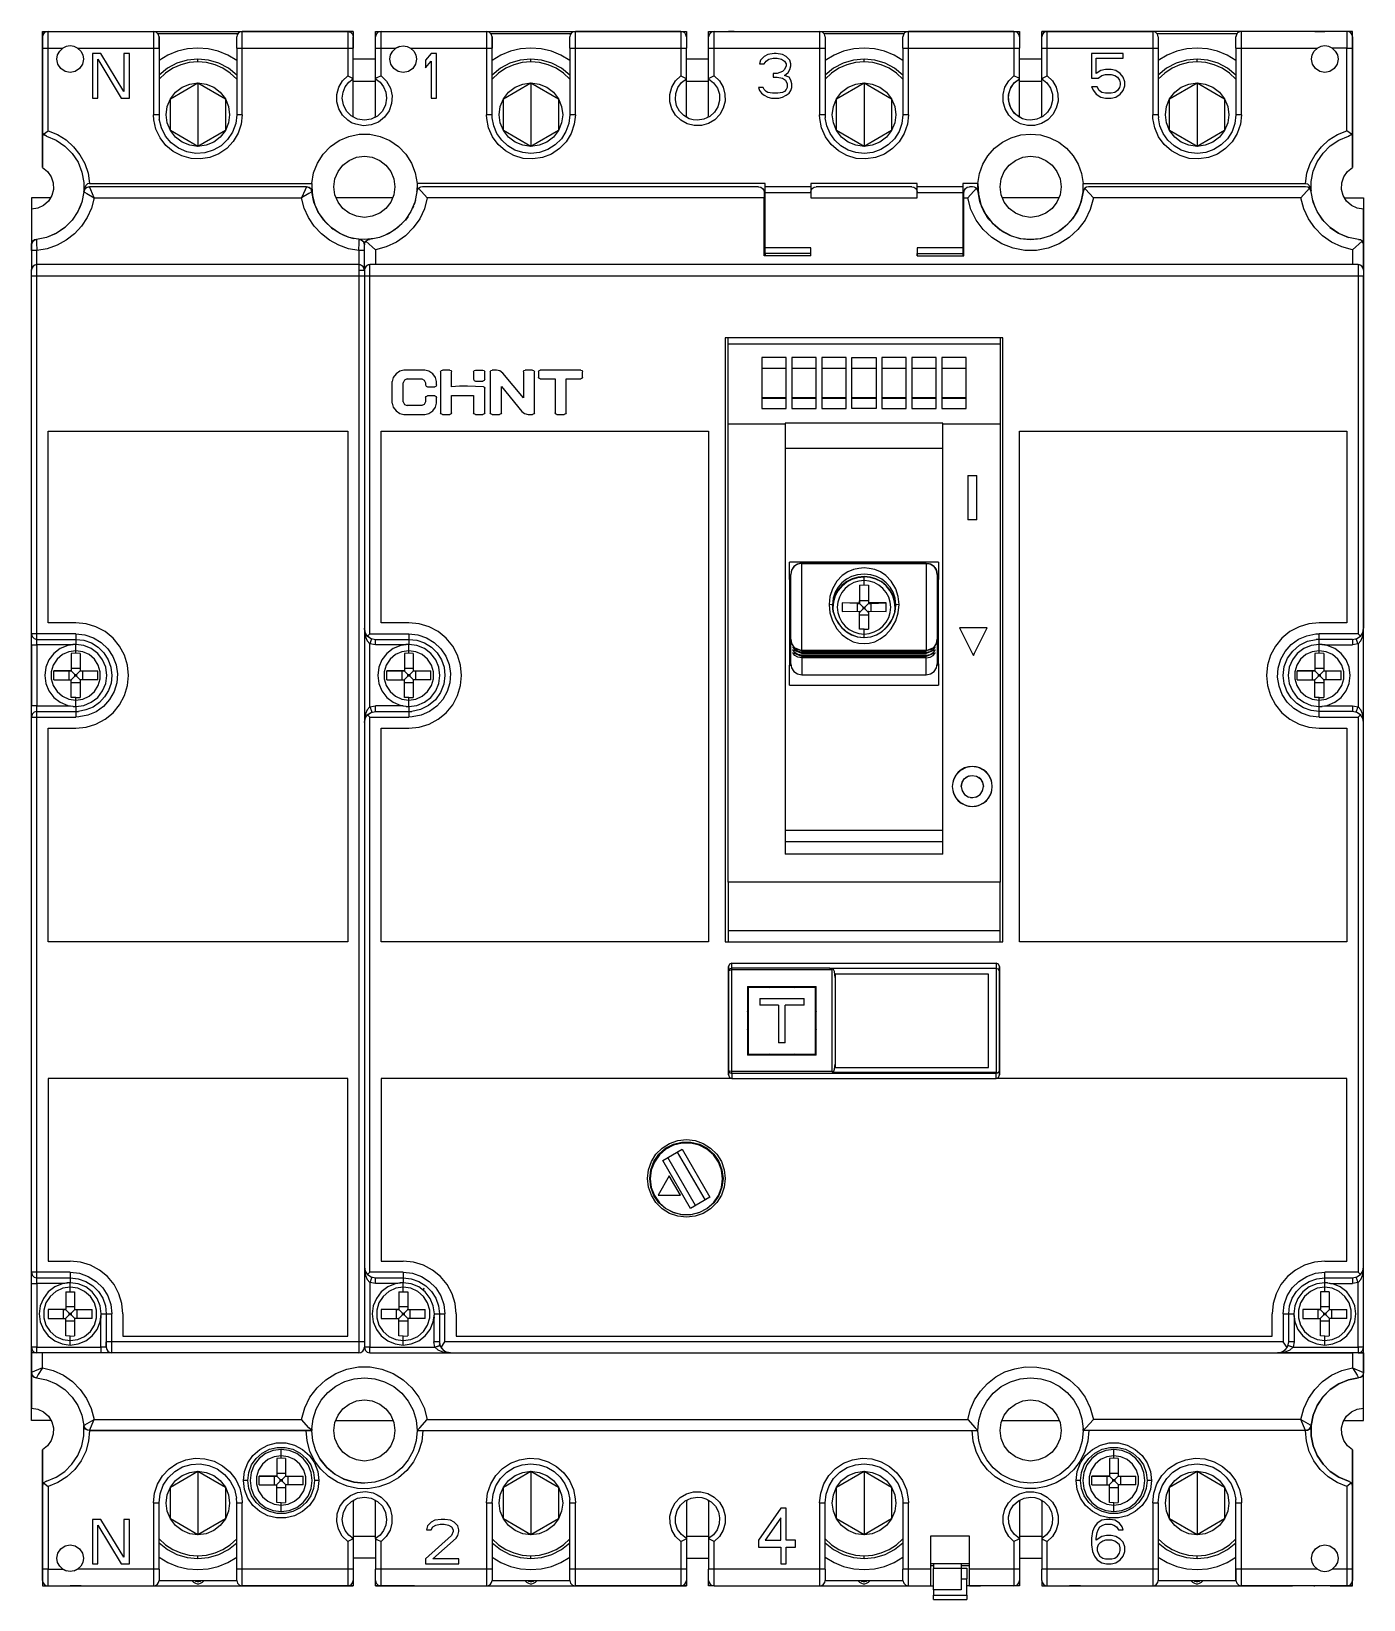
# Model space of a CAD drawing. Header units: millimetres. Extents: x 0 to 120, y 0 to 141.
import ezdxf

# ---------------------------------------------------------------- set-up
doc = ezdxf.new("R2010")
doc.units = ezdxf.units.MM

# ---------------------------------------------------------------- blocks, each defined once
blk = doc.blocks.new('CHINT_33b7f1845c325dab9e2d9ec35e9a58be_FACE_0')
at = {"color": 7, "linetype": 'CONTINUOUS', "true_color": 0x40d9ff}
for p, q in [((1, 140.73), (1, 141.23)), ((3.15, 139.88), (3.15, 139.88)), ((3.5, 139.93), (3.49, 139.93)), ((3.87, 139.87), (3.85, 139.88)), ((11.4, 141.03), (18.6, 141.03)), ((29, 141.23), (29, 140.73)), ((31, 140.73), (31, 141.23)), ((32.82, 141.23), (32.9, 141.23)), ((33.15, 139.88), (32.84, 139.73)), ((33.01, 141.23), (33.15, 141.23)), ((41.4, 141.03), (48.6, 141.03)), ((58.5, 141.23), (49, 141.23)), ((61, 140.73), (61, 141.23)), ((71.4, 141.03), (78.6, 141.03)), ((88.5, 141.23), (79, 141.23)), ((91, 140.73), (91, 141.23)), ((101.4, 141.03), (108.6, 141.03)), ((115.6, 141.23), (115.5, 141.23)), ((116.15, 139.88), (116.15, 139.88)), ((116.5, 139.93), (116.49, 139.93)), ((116.87, 139.87), (116.85, 139.88)), ((15, 138.48), (15, 138.73)), ((18.5, 139.73), (18.5, 133.73)), ((31, 138.73), (29, 138.73)), ((45, 138.48), (45, 138.73)), ((48.5, 139.73), (48.5, 133.73)), ((61, 138.73), (59, 138.73)), ((75, 138.48), (75, 138.73)), ((78.5, 139.73), (78.5, 133.73)), ((91, 138.73), (89, 138.73)), ((105, 138.48), (105, 138.73)), ((108.5, 139.73), (108.5, 133.73)), ((31, 136.73), (29, 136.73)), ((61, 136.73), (59, 136.73)), ((91, 136.73), (89, 136.73)), ((11.03, 133.26), (11, 133.73)), ((41.01, 133.4), (41, 133.73)), ((71.01, 133.4), (71, 133.73)), ((101.01, 133.4), (101, 133.73)), ((24.77, 127.23), (5.23, 127.23)), ((65.5, 127.23), (35.23, 127.23)), ((79.3, 127.23), (70.7, 127.23)), ((84.77, 127.23), (84.5, 127.23)), ((114.77, 127.23), (95.23, 127.23)), ((5.66, 126.23), (24.34, 126.23)), ((32.56, 126.23), (27.44, 126.23)), ((34.6, 126.03), (34.48, 125.65)), ((34.73, 126.78), (34.73, 126.79)), ((85.52, 125.65), (85.4, 126.03)), ((92.56, 126.23), (87.44, 126.23)), ((115.4, 126.07), (115.6, 125.43)), ((33.93, 124.57), (33.69, 124.24)), ((34.42, 125.5), (34.33, 125.29)), ((85.67, 125.29), (85.58, 125.5)), ((86.32, 124.24), (86.07, 124.57)), ((2.25, 123.05), (1.36, 122.68)), ((3.03, 123.57), (2.32, 123.09)), ((32.66, 123.3), (31.82, 122.85)), ((33.37, 123.89), (32.74, 123.35)), ((87.26, 123.35), (86.63, 123.89)), ((88.18, 122.85), (87.34, 123.3)), ((116.96, 123.58), (117.75, 123.05)), ((117.8, 123.02), (118.63, 122.68)), ((0, 122.02), (0.03, 122.19)), ((0, 122.01), (0, 122.01)), ((0.02, 122.14), (0.04, 122.21)), ((0.13, 122.35), (0.33, 122.48)), ((0.33, 122.48), (0.45, 122.5)), ((0.5, 120.23), (0.5, 121.5)), ((29.5, 121.5), (29.5, 120.23)), ((30.92, 122.57), (30, 122.48)), ((119.55, 122.5), (119.72, 122.45)), ((119.85, 122.36), (119.87, 122.35)), ((119.96, 122.19), (119.97, 122.17)), ((0.16, 120.09), (0.21, 120.14)), ((0.34, 120.21), (0.5, 120.23)), ((29.5, 120.23), (0.5, 120.23)), ((29.64, 120.21), (29.5, 120.23)), ((29.86, 120.07), (29.78, 120.15)), ((30.21, 120.14), (30.15, 120.09)), ((30.36, 120.21), (30.35, 120.21)), ((119.5, 120.23), (30.5, 120.23)), ((30.5, 120.23), (30.5, 120.23)), ((119.79, 120.14), (119.65, 120.21)), ((29.5, 119.73), (30, 119.73)), ((29.97, 119.9), (29.89, 120.04)), ((30, 119.73), (29.98, 119.87)), ((30.01, 119.82), (30, 119.73)), ((30.1, 120.03), (30.03, 119.9)), ((32, 119.23), (36, 119.23)), ((41, 119.23), (45, 119.23)), ((46, 119.23), (50, 119.23)), ((55, 119.23), (59, 119.23)), ((93.35, 119.23), (95, 119.23)), ((100, 119.23), (104, 119.23)), ((105, 119.23), (109, 119.23)), ((119.97, 119.89), (119.9, 120.03)), ((120, 119.73), (119.98, 119.88)), ((120, 119.73), (120, 119.73)), ((35.44, 110.73), (33.56, 110.73)), ((36.85, 110.57), (36.85, 106.89)), ((37.69, 110.73), (37.02, 110.73)), ((37.85, 109.23), (37.85, 110.57)), ((39.83, 110.57), (39.83, 109.9)), ((40, 110.73), (40.67, 110.73)), ((40.84, 109.9), (40.84, 110.57)), ((41.34, 110.57), (41.34, 106.89)), ((41.9, 110.73), (41.5, 110.73)), ((45.15, 110.73), (44.48, 110.73)), ((45.32, 106.89), (45.32, 110.57)), ((45.67, 110.57), (45.67, 110.1)), ((49.49, 110.73), (45.84, 110.73)), ((49.65, 110.1), (49.65, 110.57)), ((68, 110.86), (65.8, 110.86)), ((70.7, 110.86), (68.5, 110.86)), ((73.4, 110.86), (71.2, 110.86)), ((76.1, 110.86), (73.9, 110.86)), ((78.8, 110.86), (76.6, 110.86)), ((81.5, 110.86), (79.3, 110.86)), ((84.2, 110.86), (82, 110.86)), ((32.5, 107.76), (32.5, 109.7)), ((33.5, 107.87), (33.5, 109.59)), ((33.84, 109.93), (35.17, 109.93)), ((35.5, 109.59), (35.5, 109.4)), ((35.67, 109.23), (36.34, 109.23)), ((36.5, 109.4), (36.5, 109.7)), ((40, 109.73), (40.67, 109.73)), ((40.84, 106.89), (40.84, 109.11)), ((35.17, 107.53), (33.84, 107.53)), ((35.5, 108.25), (35.5, 107.87)), ((36.34, 108.41), (35.67, 108.41)), ((36.5, 107.76), (36.5, 108.25)), ((65.8, 108.26), (68, 108.26)), ((68, 108.16), (65.8, 108.16)), ((68.5, 108.26), (70.7, 108.26)), ((70.7, 108.16), (68.5, 108.16)), ((71.2, 108.26), (73.4, 108.26)), ((73.4, 108.16), (71.2, 108.16)), ((73.9, 108.26), (76.1, 108.26)), ((76.1, 108.16), (73.9, 108.16)), ((76.6, 108.26), (78.8, 108.26)), ((78.8, 108.16), (76.6, 108.16)), ((79.3, 108.26), (81.5, 108.26)), ((81.5, 108.16), (79.3, 108.16)), ((82, 108.26), (84.2, 108.26)), ((84.2, 108.16), (82, 108.16)), ((33.56, 106.73), (35.44, 106.73)), ((37.02, 106.73), (37.69, 106.73)), ((40, 106.73), (40.67, 106.73)), ((41.5, 106.73), (42.17, 106.73)), ((44.75, 106.73), (45.15, 106.73)), ((47.33, 106.73), (48, 106.73)), ((82.1, 103.67), (67.9, 103.67)), ((84.35, 101.23), (85.15, 101.23)), ((85.15, 97.23), (84.35, 97.23)), ((81.7, 93.43), (68.3, 93.43)), ((69.4, 93.32), (80.6, 93.32)), ((80.6, 93.32), (69.4, 93.32)), ((75, 91.38), (75, 91.77)), ((74.37, 89.71), (74.58, 89.7)), ((74.37, 89.71), (74.37, 89.01)), ((75.4, 89.94), (74.6, 89.94)), ((74.92, 89.22), (74.6, 88.9)), ((74.92, 89.22), (74.92, 89.38)), ((74.92, 89.38), (75.08, 89.38)), ((75.08, 89.22), (74.92, 89.22)), ((75.08, 89.38), (75.08, 89.22)), ((75.4, 88.9), (75.08, 89.22)), ((75.42, 89.7), (75.63, 89.71)), ((75.63, 89.01), (75.63, 89.71)), ((74.6, 88.68), (75.4, 88.68)), ((0.5, 86.48), (4, 86.48)), ((30.4, 86.68), (30.26, 86.81)), ((31, 86.48), (34, 86.48)), ((68.4, 84.28), (68.4, 86.49)), ((75, 87.39), (74.6, 87.4)), ((75, 87.39), (75.4, 87.4)), ((75, 86.96), (75, 87.39)), ((81.6, 86.49), (81.6, 84.28)), ((115.69, 86.97), (116, 86.98)), ((119.86, 86.97), (119.6, 86.68)), ((119.97, 87.26), (119.96, 87.19)), ((0, 85.98), (0, 80.48)), ((4, 85.23), (3.6, 85.22)), ((4, 86.03), (3.76, 86.02)), ((4, 85.23), (4, 85.46)), ((4.4, 85.22), (4, 85.23)), ((30.5, 80.4), (30.5, 86.07)), ((31, 85.98), (30.5, 86.07)), ((34, 85.23), (33.6, 85.22)), ((34, 86.03), (33.75, 86.02)), ((34, 85.23), (34, 85.46)), ((34.4, 85.22), (34, 85.23)), ((116, 85.23), (115.6, 85.22)), ((116.25, 86.02), (116, 86.03)), ((116, 85.23), (116, 85.46)), ((116.4, 85.22), (116, 85.23)), ((116.53, 85.98), (116.27, 86.02)), ((116.53, 85.98), (119, 85.98)), ((119.5, 86.07), (119, 85.98)), ((119.5, 86.07), (119.5, 80.4)), ((3.59, 83.64), (3.92, 83.31)), ((4.4, 83.86), (3.6, 83.86)), ((4.08, 83.31), (4.41, 83.64)), ((4.63, 82.83), (4.63, 83.63)), ((5.99, 82.83), (5.99, 83.63)), ((33.59, 83.64), (33.92, 83.31)), ((34.4, 83.86), (33.6, 83.86)), ((34.08, 83.31), (34.41, 83.64)), ((34.63, 82.83), (34.63, 83.63)), ((35.99, 82.83), (35.99, 83.63)), ((68.4, 84.28), (68.3, 84.28)), ((81.7, 84.28), (81.6, 84.28)), ((115.59, 83.64), (115.92, 83.31)), ((116.4, 83.86), (115.6, 83.86)), ((116.08, 83.31), (116.41, 83.64)), ((116.63, 82.83), (116.63, 83.63)), ((117.99, 82.83), (117.99, 83.63)), ((3.92, 83.16), (3.59, 82.83)), ((3.6, 82.6), (4.4, 82.6)), ((3.92, 83.16), (3.92, 83.31)), ((3.92, 83.31), (4.08, 83.31)), ((4.08, 83.16), (3.92, 83.16)), ((4.08, 83.31), (4.08, 83.16)), ((4.41, 82.83), (4.08, 83.16)), ((33.92, 83.16), (33.59, 82.83)), ((33.6, 82.6), (34.4, 82.6)), ((33.92, 83.16), (33.92, 83.31)), ((33.92, 83.31), (34.08, 83.31)), ((34.08, 83.16), (33.92, 83.16)), ((34.08, 83.31), (34.08, 83.16)), ((34.41, 82.83), (34.08, 83.16)), ((68.3, 82.36), (81.7, 82.36)), ((115.92, 83.16), (115.59, 82.83)), ((115.6, 82.6), (116.4, 82.6)), ((115.92, 83.31), (116.08, 83.31)), ((115.92, 83.16), (115.92, 83.31)), ((116.08, 83.16), (115.92, 83.16)), ((116.08, 83.31), (116.08, 83.16)), ((116.41, 82.83), (116.08, 83.16)), ((4, 81.23), (3.6, 81.25)), ((4, 81.23), (4.4, 81.25)), ((4, 81), (4, 81.23)), ((34, 81.23), (33.6, 81.25)), ((34, 81.23), (34.4, 81.25)), ((34, 81), (34, 81.23)), ((116, 81.23), (115.6, 81.25)), ((116, 81.23), (116.4, 81.25)), ((116, 81), (116, 81.23)), ((3.47, 80.48), (3.73, 80.45)), ((3.76, 80.44), (4, 80.43)), ((4.28, 79.49), (4, 79.48)), ((30.03, 79.23), (30.14, 79.5)), ((30.26, 79.66), (30.37, 79.76)), ((30.29, 79.69), (30.5, 79.48)), ((30.5, 80.4), (31, 80.48)), ((30.5, 29.48), (30.5, 79.48)), ((30.5, 79.48), (34, 79.48)), ((33.47, 80.48), (31, 80.48)), ((33.47, 80.48), (33.73, 80.45)), ((33.75, 80.44), (34, 80.43)), ((34.31, 79.5), (34, 79.48)), ((116, 80.43), (116.25, 80.44)), ((119, 79.98), (116, 79.98)), ((116, 79.48), (119.5, 79.48)), ((119, 80.48), (119.5, 80.4)), ((119.71, 79.69), (119.5, 79.48)), ((119.5, 79.48), (119.5, 29.48)), ((119.86, 79.5), (119.61, 79.78)), ((119.97, 79.22), (119.96, 79.26)), ((84.93, 74.22), (84.92, 74.22)), ((83.8, 72.92), (83.95, 72.64)), ((84.16, 72.42), (84.45, 72.28)), ((84.59, 72.25), (84.8, 72.23)), ((85.05, 72.28), (85.33, 72.42)), ((85.55, 72.63), (85.7, 72.92)), ((67.9, 69.3), (82.1, 69.3)), ((82.1, 68.23), (67.9, 68.23)), ((82.1, 67.14), (67.9, 67.14)), ((86.9, 56.83), (86.9, 47.47)), ((64.5, 55.23), (70.7, 55.23)), ((70.6, 55.13), (64.6, 55.13)), ((66.49, 55.13), (66.81, 55.23)), ((68.39, 55.23), (68.71, 55.13)), ((72.4, 56.04), (72.4, 48.23)), ((65.6, 54.13), (69.6, 54.13)), ((64.5, 52.93), (64.6, 53.25)), ((67.3, 53.53), (65.6, 53.53)), ((69.6, 53.53), (67.9, 53.53)), ((70.6, 53.25), (70.7, 52.93)), ((64.6, 51.02), (64.5, 51.34)), ((70.7, 51.34), (70.6, 51.02)), ((67.9, 50.13), (67.3, 50.13)), ((70.7, 49.03), (64.5, 49.03)), ((64.6, 49.13), (70.6, 49.13)), ((66.81, 49.03), (66.49, 49.13)), ((68.71, 49.13), (68.39, 49.03)), ((59.82, 35.48), (57.32, 39.81)), ((58.18, 40.31), (60.68, 35.98)), ((30, 29.98), (30.05, 29.68)), ((119.97, 29.76), (119.96, 29.69)), ((0.5, 28.98), (3.5, 28.98)), ((2.6, 28.98), (2.6, 28.98)), ((3.5, 28.53), (3.26, 28.52)), ((30.14, 29.47), (30.4, 29.18)), ((30.29, 29.28), (30.5, 29.48)), ((33.5, 29.48), (30.5, 29.48)), ((31, 28.48), (30.5, 28.57)), ((31, 28.98), (33.5, 28.98)), ((33.5, 28.53), (33.25, 28.52)), ((119.5, 29.48), (116.5, 29.48)), ((116.5, 28.98), (119, 28.98)), ((116.75, 28.52), (116.5, 28.53)), ((119.5, 28.57), (119, 28.48)), ((119.71, 29.28), (119.5, 29.48)), ((119.86, 29.47), (119.6, 29.18)), ((3.5, 27.73), (3.5, 28.14)), ((33.5, 27.73), (33.5, 28.14)), ((35.31, 27.87), (35.38, 28.07)), ((116.5, 27.73), (116.5, 28.14)), ((1.52, 26.13), (1.52, 25.33)), ((2.87, 26.13), (2.87, 25.33)), ((3.09, 26.14), (3.42, 25.81)), ((3.42, 25.66), (3.09, 25.33)), ((3.9, 26.36), (3.1, 26.36)), ((3.42, 25.66), (3.42, 25.81)), ((3.42, 25.81), (3.58, 25.81)), ((3.58, 25.66), (3.42, 25.66)), ((3.58, 25.81), (3.91, 26.14)), ((3.58, 25.81), (3.58, 25.66)), ((3.91, 25.33), (3.58, 25.66)), ((4.13, 25.33), (4.13, 26.13)), ((5.48, 25.33), (5.48, 26.13)), ((6.29, 25.47), (6.3, 25.73)), ((31.52, 26.13), (31.52, 25.33)), ((32.87, 26.13), (32.87, 25.33)), ((33.09, 26.14), (33.42, 25.81)), ((33.42, 25.66), (33.09, 25.33)), ((33.9, 26.36), (33.1, 26.36)), ((33.42, 25.66), (33.42, 25.81)), ((33.42, 25.81), (33.58, 25.81)), ((33.58, 25.66), (33.42, 25.66)), ((33.58, 25.81), (33.91, 26.14)), ((33.58, 25.81), (33.58, 25.66)), ((33.91, 25.33), (33.58, 25.66)), ((34.13, 25.33), (34.13, 26.13)), ((35.48, 25.33), (35.48, 26.13)), ((36.29, 25.47), (36.3, 25.73)), ((36.75, 25.73), (36.75, 23.23)), ((37.25, 23.23), (37.25, 25.73)), ((112.75, 25.73), (112.75, 23.23)), ((113.25, 23.23), (113.25, 25.73)), ((114.52, 26.13), (114.52, 25.33)), ((115.87, 26.13), (115.87, 25.33)), ((116.09, 26.14), (116.42, 25.81)), ((116.42, 25.66), (116.09, 25.33)), ((116.9, 26.36), (116.1, 26.36)), ((116.42, 25.81), (116.58, 25.81)), ((116.42, 25.66), (116.42, 25.81)), ((116.58, 25.66), (116.42, 25.66)), ((116.58, 25.81), (116.91, 26.14)), ((116.58, 25.81), (116.58, 25.66)), ((116.91, 25.33), (116.58, 25.66)), ((117.13, 25.33), (117.13, 26.13)), ((118.48, 25.33), (118.48, 26.13)), ((3.1, 25.1), (3.9, 25.1)), ((33.1, 25.1), (33.9, 25.1)), ((116.1, 25.1), (116.9, 25.1)), ((3.5, 23.73), (3.1, 23.75)), ((3.5, 23.73), (3.9, 23.75)), ((3.5, 23.33), (3.5, 23.73)), ((33.5, 23.73), (33.1, 23.75)), ((33.5, 23.73), (33.9, 23.75)), ((33.5, 23.33), (33.5, 23.73)), ((36.34, 22.73), (36.25, 23.23)), ((36.9, 22.71), (37.25, 23.23)), ((37.14, 22.44), (36.92, 22.67)), ((112.75, 23.23), (37.25, 23.23)), ((113.1, 22.71), (112.75, 23.23)), ((112.85, 22.44), (113.08, 22.67)), ((113.12, 22.74), (113.18, 22.87)), ((113.75, 23.23), (113.66, 22.73)), ((116.5, 23.73), (116.1, 23.75)), ((116.5, 23.73), (116.9, 23.75)), ((116.5, 23.33), (116.5, 23.73)), ((1, 20.89), (1, 22.23)), ((29.5, 22.23), (7.25, 22.23)), ((30.5, 22.23), (37.75, 22.23)), ((37.75, 22.23), (37.4, 22.3)), ((120, 22.23), (120, 20.46)), ((120, 20.46), (120, 22.23)), ((119.73, 20.01), (119.55, 19.96)), ((119.88, 20.13), (119.85, 20.1)), ((27.4, 16.13), (32.6, 16.13)), ((87.4, 16.13), (92.6, 16.13)), ((4.79, 15.48), (4.79, 15.48)), ((5.25, 15.23), (24.75, 15.23)), ((23.75, 15.23), (23.75, 15.23)), ((34.75, 15.23), (85.25, 15.23)), ((114.75, 15.23), (95.25, 15.23)), ((96.25, 15.23), (96.25, 15.23)), ((115.21, 15.48), (115.21, 15.48)), ((22.5, 12.73), (22.1, 12.72)), ((22.5, 12.73), (22.5, 12.96)), ((22.9, 12.72), (22.5, 12.73)), ((25.86, 12.9), (25.99, 12.68)), ((94.01, 12.68), (94.14, 12.9)), ((97.5, 12.73), (97.1, 12.72)), ((97.5, 12.73), (97.5, 12.96)), ((97.9, 12.72), (97.5, 12.73)), ((22.9, 11.36), (22.1, 11.36)), ((97.9, 11.36), (97.1, 11.36)), ((1.17, 10.58), (1.19, 10.59)), ((1.23, 10.62), (1.26, 10.64)), ((22.09, 11.14), (22.42, 10.81)), ((22.42, 10.66), (22.09, 10.33)), ((22.1, 10.1), (22.9, 10.1)), ((22.42, 10.66), (22.42, 10.81)), ((22.42, 10.81), (22.58, 10.81)), ((22.58, 10.66), (22.42, 10.66)), ((22.58, 10.81), (22.91, 11.14)), ((22.58, 10.81), (22.58, 10.66)), ((22.91, 10.33), (22.58, 10.66)), ((23.13, 10.33), (23.13, 11.13)), ((24.49, 10.33), (24.49, 11.13)), ((97.09, 11.14), (97.42, 10.81)), ((97.42, 10.66), (97.09, 10.33)), ((97.1, 10.1), (97.9, 10.1)), ((97.42, 10.66), (97.42, 10.81)), ((97.42, 10.81), (97.58, 10.81)), ((97.58, 10.66), (97.42, 10.66)), ((97.58, 10.81), (97.91, 11.14)), ((97.58, 10.81), (97.58, 10.66)), ((97.91, 10.33), (97.58, 10.66)), ((98.13, 10.33), (98.13, 11.13)), ((99.49, 10.33), (99.49, 11.13)), ((118.83, 10.58), (118.87, 10.53)), ((11.5, 2.73), (11.5, 8.73)), ((18.97, 9.2), (19, 8.73)), ((22.5, 8.73), (22.1, 8.75)), ((22.5, 8.73), (22.9, 8.75)), ((22.5, 8.5), (22.5, 8.73)), ((48.99, 9.07), (49, 8.73)), ((71.5, 2.73), (71.5, 8.73)), ((78.99, 9.07), (79, 8.73)), ((97.5, 8.73), (97.1, 8.75)), ((97.5, 8.73), (97.9, 8.75)), ((97.5, 8.5), (97.5, 8.73)), ((108.99, 9.07), (109, 8.73)), ((29, 5.73), (31, 5.73)), ((59, 5.73), (61, 5.73)), ((89, 5.73), (91, 5.73)), ((15, 3.7), (15, 3.95)), ((45, 3.7), (45, 3.95)), ((59, 3.73), (61, 3.73)), ((75, 3.7), (75, 3.95)), ((84.5, 3.23), (81, 3.23)), ((81.25, 3.03), (81, 3.03)), ((81.25, 3.23), (81.25, 2.79)), ((84.5, 3.03), (83.75, 3.03)), ((89, 3.73), (91, 3.73)), ((105, 3.7), (105, 3.95)), ((2.84, 2.73), (3.15, 2.59)), ((3, 2.64), (3, 2.64)), ((3.85, 2.58), (4.16, 2.73)), ((18.5, 1.7), (11.5, 1.7)), ((29, 1.73), (29, 1.23)), ((31, 1.23), (31, 1.73)), ((48.5, 1.7), (41.5, 1.7)), ((59, 1.73), (59, 1.23)), ((78.5, 1.7), (71.5, 1.7)), ((81.25, 0.88), (81.25, 2.79)), ((83.75, 1.86), (84.25, 1.86)), ((89, 1.73), (89, 1.23)), ((108.5, 1.7), (101.5, 1.7)), ((116.13, 2.59), (116.15, 2.58)), ((116.5, 2.53), (116.51, 2.53)), ((116.85, 2.58), (116.85, 2.58)), ((119, 1.23), (119, 1.73)), ((4.5, 1.23), (4.4, 1.23)), ((61.5, 1.23), (71, 1.23)), ((81.25, 0), (84.25, 0)), ((96.4, 1.23), (96.65, 1.23)), ((115.5, 1.23), (115.6, 1.23))]:
    blk.add_line(p, q, dxfattribs=at)
for points in [[(115.1, 141.23), (113.1, 141.23), (97.5, 141.23), (92.8, 141.23), (91, 141.23)], [(1, 141.23), (1.5, 141.23), (11, 141.23), (22.5, 141.23), (27.2, 141.23), (29, 141.23)], [(1, 141.23), (1, 128.96), (1, 132.26), (1, 139.73)], [(1.5, 141.23), (1.25, 141.17), (1.07, 140.98), (1, 140.73)], [(1.5, 141.23), (1.31, 141.19), (1.15, 141.09), (1.04, 140.92), (1, 140.73)], [(1, 139.73), (1, 139.84), (1, 139.95), (1, 140.06), (1, 140.17), (1, 140.26), (1, 140.36), (1, 140.44), (1, 140.51), (1, 140.58), (1, 140.63), (1, 140.68), (1, 140.71), (1, 140.73), (1, 140.73)], [(1, 139.73), (1, 140.11), (1, 140.44), (1, 140.66), (1, 140.73)], [(1.5, 139.73), (1.5, 139.9), (1.5, 140.07), (1.5, 140.23), (1.5, 140.38), (1.5, 140.53), (1.5, 140.67), (1.5, 140.79), (1.5, 140.91), (1.5, 141), (1.5, 141.08), (1.5, 141.15), (1.5, 141.19), (1.5, 141.22), (1.5, 141.23)], [(2.3, 141.23), (3, 141.23), (3.5, 141.23)], [(4.16, 139.73), (3.85, 139.88), (3.5, 139.93), (3.15, 139.88), (2.84, 139.73)], [(3.5, 141.23), (3.5, 141.23), (3.52, 141.23), (3.54, 141.23), (3.58, 141.23), (3.62, 141.23), (3.67, 141.23), (3.73, 141.23), (3.79, 141.23), (3.86, 141.23), (3.94, 141.23), (4.03, 141.23), (4.11, 141.23), (4.21, 141.23), (4.3, 141.23)], [(11.5, 140.73), (11.43, 140.98), (11.25, 141.17), (11, 141.23)], [(11, 141.23), (11, 141.22), (11, 141.19), (11, 141.15), (11, 141.08), (11, 141), (11, 140.91), (11, 140.79), (11, 140.67), (11, 140.53), (11, 140.38), (11, 140.23), (11, 140.07), (11, 139.9), (11, 139.73)], [(11.5, 140.73), (11.5, 140.73), (11.5, 140.71), (11.5, 140.68), (11.5, 140.63), (11.5, 140.58), (11.5, 140.51), (11.5, 140.44), (11.5, 140.36), (11.5, 140.26), (11.5, 140.17), (11.5, 140.06), (11.5, 139.95), (11.5, 139.84), (11.5, 139.73)], [(11.5, 139.73), (11.5, 140.02), (11.5, 140.22), (11.5, 140.35), (11.5, 140.63), (11.5, 140.71), (11.5, 140.73)], [(19, 141.23), (18.81, 141.19), (18.65, 141.09), (18.54, 140.92), (18.5, 140.73)], [(18.5, 139.73), (18.5, 139.84), (18.5, 139.95), (18.5, 140.06), (18.5, 140.17), (18.5, 140.26), (18.5, 140.36), (18.5, 140.44), (18.5, 140.51), (18.5, 140.58), (18.5, 140.63), (18.5, 140.68), (18.5, 140.71), (18.5, 140.73), (18.5, 140.73)], [(18.5, 139.73), (18.5, 140.11), (18.5, 140.44), (18.5, 140.66), (18.5, 140.73)], [(29, 141.23), (28.5, 141.23), (19, 141.23)], [(19, 139.73), (19, 139.9), (19, 140.07), (19, 140.23), (19, 140.38), (19, 140.53), (19, 140.67), (19, 140.79), (19, 140.91), (19, 141), (19, 141.08), (19, 141.15), (19, 141.19), (19, 141.22), (19, 141.23)], [(27.2, 141.23), (27.2, 141.23), (27.19, 141.23), (27.17, 141.23), (27.15, 141.23), (27.12, 141.23), (27.09, 141.23), (27.05, 141.23), (27.01, 141.23), (26.97, 141.23), (26.92, 141.23), (26.87, 141.23), (26.81, 141.23), (26.76, 141.23), (26.7, 141.23)], [(28.5, 141.23), (28.75, 141.17), (28.93, 140.98), (29, 140.73)], [(28.5, 141.23), (28.5, 141.22), (28.5, 141.19), (28.5, 141.15), (28.5, 141.08), (28.5, 141), (28.5, 140.91), (28.5, 140.79), (28.5, 140.67), (28.5, 140.53), (28.5, 140.38), (28.5, 140.23), (28.5, 140.07), (28.5, 139.9), (28.5, 139.73)], [(29, 140.73), (29, 140.73), (29, 140.71), (29, 140.68), (29, 140.63), (29, 140.58), (29, 140.51), (29, 140.44), (29, 140.36), (29, 140.26), (29, 140.17), (29, 140.06), (29, 139.95), (29, 139.84), (29, 139.73)], [(29, 139.73), (29, 139.94), (29, 140.14), (29, 140.33), (29, 140.63), (29, 140.71), (29, 140.73)], [(31, 141.23), (31.5, 141.23), (41, 141.23)], [(31, 141.23), (32.8, 141.23), (37.5, 141.23), (52.5, 141.23), (57.2, 141.23), (58.5, 141.23)], [(31.5, 141.23), (31.25, 141.17), (31.07, 140.98), (31, 140.73)], [(31.5, 141.23), (31.31, 141.19), (31.15, 141.09), (31.04, 140.92), (31, 140.73)], [(31, 139.73), (31, 139.84), (31, 139.95), (31, 140.06), (31, 140.17), (31, 140.26), (31, 140.36), (31, 140.44), (31, 140.51), (31, 140.58), (31, 140.63), (31, 140.68), (31, 140.71), (31, 140.73), (31, 140.73)], [(31, 139.73), (31, 140.11), (31, 140.44), (31, 140.66), (31, 140.73)], [(31.5, 139.73), (31.5, 139.9), (31.5, 140.07), (31.5, 140.23), (31.5, 140.38), (31.5, 140.53), (31.5, 140.67), (31.5, 140.79), (31.5, 140.91), (31.5, 141), (31.5, 141.08), (31.5, 141.15), (31.5, 141.19), (31.5, 141.22), (31.5, 141.23)], [(32.84, 139.73), (33.15, 139.88), (33.5, 139.93), (33.85, 139.88), (34.16, 139.73)], [(41.5, 140.73), (41.43, 140.98), (41.25, 141.17), (41, 141.23)], [(41, 141.23), (41, 141.22), (41, 141.19), (41, 141.15), (41, 141.08), (41, 141), (41, 140.91), (41, 140.79), (41, 140.67), (41, 140.53), (41, 140.38), (41, 140.23), (41, 140.07), (41, 139.9), (41, 139.73)], [(41.5, 140.73), (41.5, 140.73), (41.5, 140.71), (41.5, 140.68), (41.5, 140.63), (41.5, 140.58), (41.5, 140.51), (41.5, 140.44), (41.5, 140.36), (41.5, 140.26), (41.5, 140.17), (41.5, 140.06), (41.5, 139.95), (41.5, 139.84), (41.5, 139.73)], [(41.5, 139.73), (41.5, 140.02), (41.5, 140.22), (41.5, 140.35), (41.5, 140.63), (41.5, 140.71), (41.5, 140.73)], [(49, 141.23), (48.81, 141.19), (48.65, 141.09), (48.54, 140.92), (48.5, 140.73)], [(48.5, 139.73), (48.5, 139.84), (48.5, 139.95), (48.5, 140.06), (48.5, 140.17), (48.5, 140.26), (48.5, 140.36), (48.5, 140.44), (48.5, 140.51), (48.5, 140.58), (48.5, 140.63), (48.5, 140.68), (48.5, 140.71), (48.5, 140.73), (48.5, 140.73)], [(48.5, 139.73), (48.5, 140.11), (48.5, 140.44), (48.5, 140.66), (48.5, 140.73)], [(49, 139.73), (49, 139.9), (49, 140.07), (49, 140.23), (49, 140.38), (49, 140.53), (49, 140.67), (49, 140.79), (49, 140.91), (49, 141), (49, 141.08), (49, 141.15), (49, 141.19), (49, 141.22), (49, 141.23)], [(57.2, 141.23), (57.2, 141.23), (57.19, 141.23), (57.17, 141.23), (57.15, 141.23), (57.12, 141.23), (57.09, 141.23), (57.05, 141.23), (57.01, 141.23), (56.97, 141.23), (56.92, 141.23), (56.87, 141.23), (56.81, 141.23), (56.76, 141.23), (56.7, 141.23)], [(58.5, 141.23), (59, 141.23), (59, 140.73)], [(59, 140.73), (58.96, 140.92), (58.85, 141.09), (58.69, 141.19), (58.5, 141.23)], [(58.5, 141.23), (58.5, 141.22), (58.5, 141.19), (58.5, 141.15), (58.5, 141.08), (58.5, 141), (58.5, 140.91), (58.5, 140.79), (58.5, 140.67), (58.5, 140.53), (58.5, 140.38), (58.5, 140.23), (58.5, 140.07), (58.5, 139.9), (58.5, 139.73)], [(59, 140.73), (59, 140.73), (59, 140.71), (59, 140.68), (59, 140.63), (59, 140.58), (59, 140.51), (59, 140.44), (59, 140.36), (59, 140.26), (59, 140.17), (59, 140.06), (59, 139.95), (59, 139.84), (59, 139.73)], [(61, 141.23), (61.5, 141.23), (71, 141.23)], [(61, 141.23), (62.8, 141.23), (67.5, 141.23), (82.5, 141.23), (87.2, 141.23), (88.5, 141.23)], [(61.5, 141.23), (61.25, 141.17), (61.07, 140.98), (61, 140.73)], [(61.5, 141.23), (61.31, 141.19), (61.15, 141.09), (61.04, 140.92), (61, 140.73)], [(61, 139.73), (61, 139.84), (61, 139.95), (61, 140.06), (61, 140.17), (61, 140.26), (61, 140.36), (61, 140.44), (61, 140.51), (61, 140.58), (61, 140.63), (61, 140.68), (61, 140.71), (61, 140.73), (61, 140.73)], [(61.5, 139.73), (61.5, 139.9), (61.5, 140.07), (61.5, 140.23), (61.5, 140.38), (61.5, 140.53), (61.5, 140.67), (61.5, 140.79), (61.5, 140.91), (61.5, 141), (61.5, 141.08), (61.5, 141.15), (61.5, 141.19), (61.5, 141.22), (61.5, 141.23)], [(63.3, 141.23), (63.24, 141.23), (63.19, 141.23), (63.13, 141.23), (63.08, 141.23), (63.03, 141.23), (62.99, 141.23), (62.95, 141.23), (62.91, 141.23), (62.88, 141.23), (62.85, 141.23), (62.83, 141.23), (62.81, 141.23), (62.8, 141.23), (62.8, 141.23)], [(71.5, 140.73), (71.43, 140.98), (71.25, 141.17), (71, 141.23)], [(71, 141.23), (71, 141.22), (71, 141.19), (71, 141.15), (71, 141.08), (71, 141), (71, 140.91), (71, 140.79), (71, 140.67), (71, 140.53), (71, 140.38), (71, 140.23), (71, 140.07), (71, 139.9), (71, 139.73)], [(71.5, 140.73), (71.5, 140.73), (71.5, 140.71), (71.5, 140.68), (71.5, 140.63), (71.5, 140.58), (71.5, 140.51), (71.5, 140.44), (71.5, 140.36), (71.5, 140.26), (71.5, 140.17), (71.5, 140.06), (71.5, 139.95), (71.5, 139.84), (71.5, 139.73)], [(79, 141.23), (78.81, 141.19), (78.65, 141.09), (78.54, 140.92), (78.5, 140.73)], [(78.5, 139.73), (78.5, 139.84), (78.5, 139.95), (78.5, 140.06), (78.5, 140.17), (78.5, 140.26), (78.5, 140.36), (78.5, 140.44), (78.5, 140.51), (78.5, 140.58), (78.5, 140.63), (78.5, 140.68), (78.5, 140.71), (78.5, 140.73), (78.5, 140.73)], [(78.5, 139.73), (78.5, 140.11), (78.5, 140.44), (78.5, 140.66), (78.5, 140.73)], [(79, 139.73), (79, 139.9), (79, 140.07), (79, 140.23), (79, 140.38), (79, 140.53), (79, 140.67), (79, 140.79), (79, 140.91), (79, 141), (79, 141.08), (79, 141.15), (79, 141.19), (79, 141.22), (79, 141.23)], [(87.2, 141.23), (87.2, 141.23), (87.19, 141.23), (87.17, 141.23), (87.15, 141.23), (87.12, 141.23), (87.09, 141.23), (87.05, 141.23), (87.01, 141.23), (86.97, 141.23), (86.92, 141.23), (86.87, 141.23), (86.81, 141.23), (86.76, 141.23), (86.7, 141.23)], [(88.5, 141.23), (89, 141.23), (89, 140.73)], [(89, 140.73), (88.96, 140.92), (88.85, 141.09), (88.69, 141.19), (88.5, 141.23)], [(88.5, 141.23), (88.5, 141.22), (88.5, 141.19), (88.5, 141.15), (88.5, 141.08), (88.5, 141), (88.5, 140.91), (88.5, 140.79), (88.5, 140.67), (88.5, 140.53), (88.5, 140.38), (88.5, 140.23), (88.5, 140.07), (88.5, 139.9), (88.5, 139.73)], [(89, 140.73), (89, 140.73), (89, 140.71), (89, 140.68), (89, 140.63), (89, 140.58), (89, 140.51), (89, 140.44), (89, 140.36), (89, 140.26), (89, 140.17), (89, 140.06), (89, 139.95), (89, 139.84), (89, 139.73)], [(91, 141.23), (91.5, 141.23), (101, 141.23)], [(91.5, 141.23), (91.25, 141.17), (91.07, 140.98), (91, 140.73)], [(91.5, 141.23), (91.31, 141.19), (91.15, 141.09), (91.04, 140.92), (91, 140.73)], [(91, 139.73), (91, 139.84), (91, 139.95), (91, 140.06), (91, 140.17), (91, 140.26), (91, 140.36), (91, 140.44), (91, 140.51), (91, 140.58), (91, 140.63), (91, 140.68), (91, 140.71), (91, 140.73), (91, 140.73)], [(91.5, 139.73), (91.5, 139.9), (91.5, 140.07), (91.5, 140.23), (91.5, 140.38), (91.5, 140.53), (91.5, 140.67), (91.5, 140.79), (91.5, 140.91), (91.5, 141), (91.5, 141.08), (91.5, 141.15), (91.5, 141.19), (91.5, 141.22), (91.5, 141.23)], [(93.3, 141.23), (93.24, 141.23), (93.19, 141.23), (93.13, 141.23), (93.08, 141.23), (93.03, 141.23), (92.99, 141.23), (92.95, 141.23), (92.91, 141.23), (92.88, 141.23), (92.85, 141.23), (92.83, 141.23), (92.81, 141.23), (92.8, 141.23), (92.8, 141.23)], [(101.5, 140.73), (101.43, 140.98), (101.25, 141.17), (101, 141.23)], [(101, 141.23), (101, 141.22), (101, 141.19), (101, 141.15), (101, 141.08), (101, 141), (101, 140.91), (101, 140.79), (101, 140.67), (101, 140.53), (101, 140.38), (101, 140.23), (101, 140.07), (101, 139.9), (101, 139.73)], [(101.5, 140.73), (101.5, 140.73), (101.5, 140.71), (101.5, 140.68), (101.5, 140.63), (101.5, 140.58), (101.5, 140.51), (101.5, 140.44), (101.5, 140.36), (101.5, 140.26), (101.5, 140.17), (101.5, 140.06), (101.5, 139.95), (101.5, 139.84), (101.5, 139.73)], [(109, 141.23), (108.81, 141.19), (108.65, 141.09), (108.54, 140.92), (108.5, 140.73)], [(108.5, 139.73), (108.5, 139.84), (108.5, 139.95), (108.5, 140.06), (108.5, 140.17), (108.5, 140.26), (108.5, 140.36), (108.5, 140.44), (108.5, 140.51), (108.5, 140.58), (108.5, 140.63), (108.5, 140.68), (108.5, 140.71), (108.5, 140.73), (108.5, 140.73)], [(108.5, 139.73), (108.5, 140.3), (108.5, 140.62), (108.5, 140.7), (108.5, 140.73)], [(119, 140.73), (119, 141.23), (118.5, 141.23), (109, 141.23)], [(109, 139.73), (109, 139.9), (109, 140.07), (109, 140.23), (109, 140.38), (109, 140.53), (109, 140.67), (109, 140.79), (109, 140.91), (109, 141), (109, 141.08), (109, 141.15), (109, 141.19), (109, 141.22), (109, 141.23)], [(115.5, 141.23), (115.5, 141.23), (115.49, 141.23), (115.48, 141.23), (115.47, 141.23), (115.45, 141.23), (115.42, 141.23), (115.4, 141.23), (115.37, 141.23), (115.33, 141.23), (115.29, 141.23), (115.25, 141.23), (115.2, 141.23), (115.15, 141.23), (115.1, 141.23)], [(115.5, 141.23), (115.5, 141.23), (115.49, 141.23), (115.48, 141.23), (115.47, 141.23), (115.45, 141.23), (115.42, 141.23), (115.4, 141.23), (115.37, 141.23), (115.33, 141.23), (115.29, 141.23), (115.25, 141.23), (115.2, 141.23), (115.15, 141.23), (115.1, 141.23)], [(115.6, 141.23), (115.7, 141.23), (115.81, 141.23), (115.9, 141.23), (116, 141.23), (116.09, 141.23), (116.17, 141.23), (116.24, 141.23), (116.31, 141.23), (116.37, 141.23), (116.41, 141.23), (116.45, 141.23), (116.48, 141.23), (116.49, 141.23), (116.5, 141.23)], [(117.16, 139.73), (116.85, 139.88), (116.5, 139.93), (116.15, 139.88), (115.84, 139.73)], [(118.5, 141.23), (117.7, 141.23), (117, 141.23), (116.5, 141.23)], [(119, 140.73), (118.96, 140.92), (118.85, 141.09), (118.69, 141.19), (118.5, 141.23)], [(118.5, 141.23), (118.5, 141.22), (118.5, 141.19), (118.5, 141.15), (118.5, 141.08), (118.5, 141), (118.5, 140.91), (118.5, 140.79), (118.5, 140.67), (118.5, 140.53), (118.5, 140.38), (118.5, 140.23), (118.5, 140.07), (118.5, 139.9), (118.5, 139.73)], [(119, 139.73), (119, 132.26), (119, 128.96), (119, 141.23)], [(119, 140.73), (119, 140.73), (119, 140.71), (119, 140.68), (119, 140.63), (119, 140.58), (119, 140.51), (119, 140.44), (119, 140.36), (119, 140.26), (119, 140.17), (119, 140.06), (119, 139.95), (119, 139.84), (119, 139.73)], [(1, 139.73), (1, 139.73), (1.01, 139.73), (1.03, 139.73), (1.05, 139.73), (1.08, 139.73), (1.11, 139.73), (1.15, 139.73), (1.19, 139.73), (1.23, 139.73), (1.28, 139.73), (1.33, 139.73), (1.39, 139.73), (1.44, 139.73), (1.5, 139.73)], [(1.36, 131.78), (1.1, 131.96), (1.5, 132.26), (1.5, 139.73), (2.84, 139.73)], [(2.3, 138.73), (2.36, 139.12), (2.55, 139.46), (2.84, 139.73)], [(4.7, 138.73), (4.61, 138.27), (4.35, 137.88), (3.96, 137.62), (3.5, 137.53), (3.04, 137.62), (2.65, 137.88), (2.39, 138.27), (2.3, 138.73)], [(4.16, 139.73), (11, 139.73), (11, 133.73)], [(4.16, 139.73), (4.45, 139.46), (4.64, 139.12), (4.7, 138.73)], [(5.5, 135.23), (6, 135.23), (6, 138.72), (8.08, 135.23), (8.83, 135.23), (8.83, 139.23), (8.33, 139.23), (8.33, 135.83), (6.25, 139.23), (5.5, 139.23), (5.5, 135.23)], [(11, 139.73), (11.35, 139.73), (11.46, 139.73), (11.5, 139.73)], [(11.5, 139.73), (11.5, 133.73), (11.52, 133.32)], [(15, 139.73), (14.07, 139.66), (13.16, 139.44), (12.3, 139.09), (11.5, 138.61)], [(15, 138.73), (14.04, 138.64), (13.11, 138.36), (12.25, 137.91), (11.5, 137.3)], [(15, 138.48), (14.22, 138.42), (13.45, 138.22), (12.74, 137.91), (12.08, 137.48), (11.5, 136.94)], [(18.5, 138.61), (17.7, 139.09), (16.84, 139.44), (15.93, 139.66), (15, 139.73)], [(18.5, 137.3), (17.75, 137.91), (16.89, 138.36), (15.96, 138.64), (15, 138.73)], [(18.5, 136.94), (17.92, 137.48), (17.26, 137.91), (16.55, 138.22), (15.78, 138.42), (15, 138.48)], [(18.5, 139.73), (18.5, 139.73), (18.51, 139.73), (18.53, 139.73), (18.55, 139.73), (18.58, 139.73), (18.61, 139.73), (18.65, 139.73), (18.69, 139.73), (18.73, 139.73), (18.78, 139.73), (18.83, 139.73), (18.89, 139.73), (18.94, 139.73), (19, 139.73)], [(19, 133.73), (19, 139.73), (28.5, 139.73), (28.5, 137.23)], [(28.5, 139.73), (28.85, 139.73), (28.96, 139.73), (29, 139.73)], [(29.03, 133.48), (29, 133.73), (29, 136.96), (29, 139.73)], [(30.97, 133.48), (31, 133.73), (31, 136.96), (31, 139.73)], [(31, 139.73), (31, 139.73), (31.01, 139.73), (31.03, 139.73), (31.05, 139.73), (31.08, 139.73), (31.11, 139.73), (31.15, 139.73), (31.19, 139.73), (31.23, 139.73), (31.28, 139.73), (31.33, 139.73), (31.39, 139.73), (31.44, 139.73), (31.5, 139.73)], [(31.5, 137.23), (31.5, 139.73), (32.84, 139.73)], [(32.3, 138.73), (32.36, 139.12), (32.55, 139.46), (32.84, 139.73)], [(34.7, 138.73), (34.61, 138.27), (34.35, 137.88), (33.96, 137.62), (33.5, 137.53), (33.04, 137.62), (32.65, 137.88), (32.39, 138.27), (32.3, 138.73)], [(34.16, 139.73), (41, 139.73), (41, 133.73)], [(34.16, 139.73), (34.45, 139.46), (34.64, 139.12), (34.7, 138.73)], [(36, 135.23), (36.5, 135.23), (36.5, 139.23), (36, 139.23), (35.5, 138.64), (35.5, 137.96), (36, 138.55), (36, 135.23)], [(41, 139.73), (41.35, 139.73), (41.46, 139.73), (41.5, 139.73)], [(41.51, 133.44), (41.5, 133.73), (41.5, 139.73)], [(45, 139.73), (44.07, 139.66), (43.16, 139.44), (42.3, 139.09), (41.5, 138.61)], [(45, 138.73), (44.04, 138.64), (43.11, 138.36), (42.25, 137.91), (41.5, 137.3)], [(45, 138.48), (44.22, 138.42), (43.45, 138.22), (42.74, 137.91), (42.08, 137.48), (41.5, 136.94)], [(48.5, 138.61), (47.7, 139.09), (46.84, 139.44), (45.93, 139.66), (45, 139.73)], [(48.5, 137.3), (47.75, 137.91), (46.89, 138.36), (45.96, 138.64), (45, 138.73)], [(48.5, 136.94), (47.92, 137.48), (47.26, 137.91), (46.55, 138.22), (45.78, 138.42), (45, 138.48)], [(48.5, 139.73), (48.5, 139.73), (48.51, 139.73), (48.53, 139.73), (48.55, 139.73), (48.58, 139.73), (48.61, 139.73), (48.65, 139.73), (48.69, 139.73), (48.73, 139.73), (48.78, 139.73), (48.83, 139.73), (48.89, 139.73), (48.94, 139.73), (49, 139.73)], [(49, 133.73), (49, 139.73), (58.5, 139.73), (58.5, 137.23)], [(58.5, 139.73), (58.56, 139.73), (58.61, 139.73), (58.67, 139.73), (58.72, 139.73), (58.77, 139.73), (58.81, 139.73), (58.85, 139.73), (58.89, 139.73), (58.92, 139.73), (58.95, 139.73), (58.97, 139.73), (58.99, 139.73), (59, 139.73), (59, 139.73)], [(59.03, 133.48), (59, 133.73), (59, 136.96), (59, 139.73)], [(60.97, 133.48), (61, 133.73), (61, 136.96), (61, 139.73)], [(61, 139.73), (61, 139.73), (61.01, 139.73), (61.03, 139.73), (61.05, 139.73), (61.08, 139.73), (61.11, 139.73), (61.15, 139.73), (61.19, 139.73), (61.23, 139.73), (61.28, 139.73), (61.33, 139.73), (61.39, 139.73), (61.44, 139.73), (61.5, 139.73)], [(61.5, 137.23), (61.5, 139.73), (71, 139.73), (71, 133.73)], [(68, 135.49), (68.25, 135.66), (68.42, 135.91), (68.5, 136.17), (68.5, 136.51), (68.42, 136.85), (68.25, 137.1), (67.83, 137.27), (68.17, 137.53), (68.33, 137.79), (68.42, 138.13), (68.42, 138.3), (68.33, 138.64), (68, 138.98), (67.67, 139.15), (67.08, 139.23), (66.92, 139.23), (66.33, 139.15), (66, 138.98), (65.67, 138.64), (65.58, 138.3), (66, 138.3), (66.17, 138.55), (66.42, 138.72), (66.83, 138.81), (67.17, 138.81), (67.58, 138.72), (67.83, 138.55), (68, 138.3), (68, 138.13), (67.83, 137.79), (67.67, 137.62), (67.17, 137.45), (66.83, 137.45), (66.83, 137.1), (67.17, 137.1), (67.67, 137.02), (67.92, 136.85), (68.08, 136.51), (68.08, 136.17), (68, 136), (67.83, 135.83), (67.67, 135.74), (67.25, 135.66), (66.75, 135.66), (66.33, 135.74), (66.17, 135.83), (66, 136), (65.92, 136.17), (65.5, 136.17), (65.58, 135.91), (65.75, 135.66), (66, 135.49), (66.33, 135.32), (66.67, 135.23), (67.33, 135.23), (67.67, 135.32), (68, 135.49)], [(71, 139.73), (71.35, 139.73), (71.46, 139.73), (71.5, 139.73)], [(71.5, 139.73), (71.5, 133.73), (71.51, 133.44)], [(75, 139.73), (74.07, 139.66), (73.16, 139.44), (72.3, 139.09), (71.5, 138.61)], [(75, 138.73), (74.04, 138.64), (73.11, 138.36), (72.25, 137.91), (71.5, 137.3)], [(75, 138.48), (74.22, 138.42), (73.45, 138.22), (72.74, 137.91), (72.08, 137.48), (71.5, 136.94)], [(78.5, 138.61), (77.7, 139.09), (76.84, 139.44), (75.93, 139.66), (75, 139.73)], [(78.5, 137.3), (77.75, 137.91), (76.89, 138.36), (75.96, 138.64), (75, 138.73)], [(78.5, 136.94), (77.92, 137.48), (77.26, 137.91), (76.55, 138.22), (75.78, 138.42), (75, 138.48)], [(78.5, 139.73), (78.5, 139.73), (78.51, 139.73), (78.53, 139.73), (78.55, 139.73), (78.58, 139.73), (78.61, 139.73), (78.65, 139.73), (78.69, 139.73), (78.73, 139.73), (78.78, 139.73), (78.83, 139.73), (78.89, 139.73), (78.94, 139.73), (79, 139.73)], [(79, 133.73), (79, 139.73), (88.5, 139.73), (88.5, 137.23)], [(88.5, 139.73), (88.56, 139.73), (88.61, 139.73), (88.67, 139.73), (88.72, 139.73), (88.77, 139.73), (88.81, 139.73), (88.85, 139.73), (88.89, 139.73), (88.92, 139.73), (88.95, 139.73), (88.97, 139.73), (88.99, 139.73), (89, 139.73), (89, 139.73)], [(89.03, 133.48), (89, 133.73), (89, 136.96), (89, 139.73)], [(90.97, 133.48), (91, 133.73), (91, 136.96), (91, 139.73), (91, 139.73)], [(91, 139.73), (91, 139.73), (91.01, 139.73), (91.03, 139.73), (91.05, 139.73), (91.08, 139.73), (91.11, 139.73), (91.15, 139.73), (91.19, 139.73), (91.23, 139.73), (91.28, 139.73), (91.33, 139.73), (91.39, 139.73), (91.44, 139.73), (91.5, 139.73)], [(91.5, 137.23), (91.5, 139.73), (101, 139.73), (101, 133.73)], [(95.5, 137.02), (96.08, 137.02), (96.42, 137.27), (96.75, 137.36), (97.25, 137.36), (97.58, 137.27), (97.83, 137.1), (98, 136.85), (98.08, 136.59), (98.08, 136.42), (98, 136.17), (97.83, 135.91), (97.58, 135.74), (97.25, 135.66), (96.75, 135.66), (96.42, 135.74), (96.17, 135.91), (96, 136.25), (95.5, 136.25), (95.67, 135.91), (95.92, 135.57), (96.33, 135.32), (96.75, 135.23), (97.25, 135.23), (97.67, 135.32), (98.08, 135.57), (98.33, 135.91), (98.5, 136.34), (98.5, 136.68), (98.33, 137.1), (98.08, 137.45), (97.67, 137.7), (97.25, 137.79), (96.75, 137.79), (96.33, 137.7), (95.92, 137.45), (95.92, 138.81), (98.33, 138.81), (98.33, 139.23), (95.5, 139.23), (95.5, 137.02)], [(101, 139.73), (101.35, 139.73), (101.46, 139.73), (101.5, 139.73)], [(101.5, 139.73), (101.5, 133.73), (101.51, 133.44)], [(105, 139.73), (104.07, 139.66), (103.16, 139.44), (102.3, 139.09), (101.5, 138.61)], [(105, 138.73), (104.04, 138.64), (103.11, 138.36), (102.25, 137.91), (101.5, 137.3)], [(105, 138.48), (104.22, 138.42), (103.45, 138.22), (102.74, 137.91), (102.08, 137.48), (101.5, 136.94)], [(108.5, 138.61), (107.7, 139.09), (106.84, 139.44), (105.93, 139.66), (105, 139.73)], [(108.5, 137.3), (107.75, 137.91), (106.89, 138.36), (105.96, 138.64), (105, 138.73)], [(108.5, 136.94), (107.92, 137.48), (107.26, 137.91), (106.55, 138.22), (105.78, 138.42), (105, 138.48)], [(108.5, 139.73), (108.5, 139.73), (108.51, 139.73), (108.53, 139.73), (108.55, 139.73), (108.58, 139.73), (108.61, 139.73), (108.65, 139.73), (108.69, 139.73), (108.73, 139.73), (108.78, 139.73), (108.83, 139.73), (108.89, 139.73), (108.94, 139.73), (109, 139.73)], [(109, 133.73), (109, 139.73), (115.84, 139.73)], [(115.3, 138.73), (115.36, 139.12), (115.55, 139.46), (115.84, 139.73)], [(117.7, 138.73), (117.61, 138.27), (117.35, 137.88), (116.96, 137.62), (116.5, 137.53), (116.04, 137.62), (115.65, 137.88), (115.39, 138.27), (115.3, 138.73)], [(118.64, 131.78), (118.9, 131.96), (118.5, 132.26), (118.5, 139.73), (117.16, 139.73)], [(117.16, 139.73), (117.45, 139.46), (117.64, 139.12), (117.7, 138.73)], [(118.5, 139.73), (118.56, 139.73), (118.61, 139.73), (118.67, 139.73), (118.72, 139.73), (118.77, 139.73), (118.81, 139.73), (118.85, 139.73), (118.89, 139.73), (118.92, 139.73), (118.95, 139.73), (118.97, 139.73), (118.99, 139.73), (119, 139.73), (119, 139.73)], [(28.5, 133.23), (28.03, 133.69), (27.69, 134.26), (27.52, 134.9), (27.52, 135.56), (27.69, 136.2), (28.03, 136.77), (28.5, 137.23)], [(28.5, 137.23), (28.87, 137.04), (28.97, 136.98), (29, 136.96)], [(31.5, 137.23), (32, 136.74), (32.34, 136.12), (32.49, 135.44), (32.45, 134.74), (32.22, 134.08), (31.81, 133.51), (31.26, 133.07), (30.61, 132.81), (29.91, 132.73), (29.22, 132.86)], [(31.5, 137.23), (31.13, 137.04), (31.03, 136.98), (31, 136.96)], [(59.08, 132.91), (58.5, 133.23), (58.03, 133.69), (57.7, 134.26), (57.52, 134.9), (57.52, 135.56), (57.69, 136.2), (58.03, 136.77), (58.5, 137.23)], [(58.5, 137.23), (58.87, 137.04), (58.97, 136.98), (59, 136.96)], [(61.5, 137.23), (61.97, 136.78), (62.3, 136.22), (62.47, 135.59), (62.48, 134.94), (62.32, 134.31), (62, 133.74), (61.55, 133.27), (60.99, 132.94), (60.36, 132.76), (59.71, 132.75), (59.08, 132.91)], [(61.5, 137.23), (61.13, 137.04), (61.03, 136.98), (61, 136.96)], [(89.08, 132.91), (88.5, 133.23), (88.03, 133.69), (87.7, 134.26), (87.52, 134.9), (87.52, 135.56), (87.69, 136.2), (88.03, 136.77), (88.5, 137.23)], [(89, 136.96), (88.97, 136.98), (88.87, 137.04), (88.5, 137.23)], [(91.5, 137.23), (91.97, 136.78), (92.3, 136.22), (92.47, 135.59), (92.48, 134.94), (92.32, 134.31), (92, 133.74), (91.55, 133.27), (90.99, 132.94), (90.36, 132.76), (89.71, 132.75), (89.08, 132.91)], [(91, 136.96), (91.03, 136.98), (91.13, 137.04), (91.5, 137.23)], [(15, 130.87), (12.52, 132.3), (12.52, 135.16), (15, 136.59)], [(12.52, 135.16), (12.98, 135.75), (13.57, 136.21), (14.26, 136.49), (15, 136.59)], [(15, 136.59), (17.48, 135.16), (17.48, 132.3), (15, 130.87)], [(15, 136.59), (15, 133.73), (15, 130.87)], [(15, 136.59), (15.74, 136.49), (16.43, 136.21), (17.02, 135.75), (17.48, 135.16)], [(28, 135.23), (28.07, 135.75), (28.27, 136.23), (28.59, 136.65), (29, 136.96)], [(31, 136.96), (31.41, 136.65), (31.73, 136.23), (31.93, 135.75), (32, 135.23)], [(45, 130.87), (42.52, 132.3), (42.52, 135.16), (45, 136.59)], [(42.52, 135.16), (42.98, 135.75), (43.57, 136.21), (44.26, 136.49), (45, 136.59)], [(45, 136.59), (47.48, 135.16), (47.48, 132.3), (45, 130.87)], [(45, 136.59), (45, 133.73), (45, 130.87)], [(45, 136.59), (45.74, 136.49), (46.43, 136.21), (47.02, 135.75), (47.48, 135.16)], [(59.26, 133.37), (58.78, 133.65), (58.39, 134.05), (58.12, 134.54), (58.01, 135.09), (58.04, 135.64), (58.23, 136.17), (58.56, 136.62), (59, 136.96)], [(61, 136.96), (61.45, 136.6), (61.79, 136.13), (61.97, 135.58), (61.99, 135), (61.84, 134.44), (61.53, 133.95), (61.1, 133.56), (60.57, 133.32), (60, 133.23)], [(75, 130.87), (72.52, 132.3), (72.52, 135.16), (75, 136.59)], [(72.52, 135.16), (72.98, 135.75), (73.57, 136.21), (74.26, 136.49), (75, 136.59)], [(75, 136.59), (77.48, 135.16), (77.48, 132.3), (75, 130.87)], [(75, 136.59), (75, 133.73), (75, 130.87)], [(75, 136.59), (75.74, 136.49), (76.43, 136.21), (77.02, 135.75), (77.48, 135.16)], [(89.26, 133.37), (88.78, 133.65), (88.39, 134.05), (88.12, 134.54), (88.01, 135.09), (88.04, 135.64), (88.23, 136.17), (88.56, 136.62), (89, 136.96)], [(89.03, 133.48), (88.56, 133.85), (88.21, 134.34), (88.03, 134.91), (88.02, 135.51), (88.19, 136.09), (88.53, 136.59), (89, 136.96)], [(91, 136.96), (91.45, 136.6), (91.79, 136.13), (91.97, 135.58), (91.99, 135), (91.84, 134.44), (91.53, 133.95), (91.1, 133.56), (90.57, 133.32), (90, 133.23)], [(105, 130.87), (102.52, 132.3), (102.52, 135.16), (105, 136.59)], [(102.52, 135.16), (102.98, 135.75), (103.57, 136.21), (104.26, 136.49), (105, 136.59)], [(105, 136.59), (107.48, 135.16), (107.48, 132.3), (105, 130.87)], [(105, 136.59), (105, 133.73), (105, 130.87)], [(105, 136.59), (105.74, 136.49), (106.43, 136.21), (107.02, 135.75), (107.48, 135.16)], [(12.52, 132.3), (12.24, 132.99), (12.14, 133.73), (12.24, 134.47), (12.52, 135.16)], [(17.48, 135.16), (17.76, 134.47), (17.86, 133.73), (17.76, 132.99), (17.48, 132.3)], [(29.38, 133.33), (28.82, 133.62), (28.38, 134.06), (28.1, 134.62), (28, 135.23)], [(32, 135.23), (31.9, 134.61), (31.62, 134.06), (31.17, 133.61), (30.61, 133.33), (30, 133.23), (29.38, 133.33)], [(42.52, 132.3), (42.24, 132.99), (42.14, 133.73), (42.24, 134.47), (42.52, 135.16)], [(47.48, 135.16), (47.76, 134.47), (47.86, 133.73), (47.76, 132.99), (47.48, 132.3)], [(72.52, 132.3), (72.24, 132.99), (72.14, 133.73), (72.24, 134.47), (72.52, 135.16)], [(77.48, 135.16), (77.76, 134.47), (77.86, 133.73), (77.76, 132.99), (77.48, 132.3)], [(102.52, 132.3), (102.24, 132.99), (102.14, 133.73), (102.24, 134.47), (102.52, 135.16)], [(107.48, 135.16), (107.76, 134.47), (107.86, 133.73), (107.76, 132.99), (107.48, 132.3)], [(11.5, 133.73), (11.5, 133.73), (11.49, 133.73), (11.47, 133.73), (11.45, 133.73), (11.42, 133.73), (11.39, 133.73), (11.35, 133.73), (11.31, 133.73), (11.27, 133.73), (11.22, 133.73), (11.17, 133.73), (11.11, 133.73), (11.06, 133.73), (11, 133.73)], [(19, 133.73), (18.91, 132.88), (18.63, 132.06), (18.19, 131.32), (17.6, 130.69), (16.89, 130.2), (16.09, 129.88), (15.24, 129.74), (14.38, 129.78), (13.54, 130.01), (12.78, 130.41), (12.12, 130.96), (11.59, 131.64), (11.22, 132.42), (11.03, 133.26)], [(18.5, 133.73), (18.41, 132.93), (18.13, 132.16), (17.68, 131.48), (17.09, 130.93), (16.39, 130.52), (15.61, 130.29), (14.8, 130.24), (14, 130.38), (13.25, 130.7), (12.6, 131.18), (12.08, 131.8), (11.71, 132.53), (11.52, 133.32)], [(19, 133.73), (18.94, 133.73), (18.89, 133.73), (18.83, 133.73), (18.78, 133.73), (18.73, 133.73), (18.69, 133.73), (18.65, 133.73), (18.61, 133.73), (18.58, 133.73), (18.55, 133.73), (18.53, 133.73), (18.51, 133.73), (18.5, 133.73), (18.5, 133.73)], [(29.22, 132.86), (28.85, 133.01), (28.5, 133.23)], [(41.5, 133.73), (41.5, 133.73), (41.49, 133.73), (41.47, 133.73), (41.45, 133.73), (41.42, 133.73), (41.39, 133.73), (41.35, 133.73), (41.31, 133.73), (41.27, 133.73), (41.22, 133.73), (41.17, 133.73), (41.11, 133.73), (41.06, 133.73), (41, 133.73)], [(49, 133.73), (48.9, 132.87), (48.62, 132.04), (48.17, 131.29), (47.57, 130.67), (46.84, 130.18), (46.03, 129.87), (45.17, 129.74), (44.3, 129.79), (43.46, 130.04), (42.7, 130.46), (42.04, 131.04), (41.53, 131.74), (41.18, 132.54), (41.01, 133.4)], [(45, 130.23), (44.26, 130.31), (43.56, 130.54), (42.92, 130.92), (42.37, 131.42), (41.94, 132.03), (41.65, 132.71), (41.51, 133.44)], [(48.5, 133.73), (48.41, 132.95), (48.15, 132.21), (47.74, 131.55), (47.18, 131), (46.52, 130.58), (45.78, 130.32), (45, 130.23)], [(49, 133.73), (48.94, 133.73), (48.89, 133.73), (48.83, 133.73), (48.78, 133.73), (48.73, 133.73), (48.69, 133.73), (48.65, 133.73), (48.61, 133.73), (48.58, 133.73), (48.55, 133.73), (48.53, 133.73), (48.51, 133.73), (48.5, 133.73), (48.5, 133.73)], [(60, 133.23), (59.62, 133.27), (59.26, 133.37)], [(71.5, 133.73), (71.5, 133.73), (71.49, 133.73), (71.47, 133.73), (71.45, 133.73), (71.42, 133.73), (71.39, 133.73), (71.35, 133.73), (71.31, 133.73), (71.27, 133.73), (71.22, 133.73), (71.17, 133.73), (71.11, 133.73), (71.06, 133.73), (71, 133.73)], [(79, 133.73), (78.9, 132.87), (78.62, 132.04), (78.17, 131.29), (77.57, 130.67), (76.84, 130.18), (76.03, 129.87), (75.17, 129.74), (74.3, 129.79), (73.46, 130.04), (72.7, 130.46), (72.04, 131.04), (71.53, 131.74), (71.18, 132.54), (71.01, 133.4)], [(75, 130.23), (74.26, 130.31), (73.56, 130.54), (72.92, 130.92), (72.37, 131.42), (71.94, 132.03), (71.65, 132.71), (71.51, 133.44)], [(78.5, 133.73), (78.41, 132.95), (78.15, 132.21), (77.74, 131.55), (77.18, 131), (76.52, 130.58), (75.78, 130.32), (75, 130.23)], [(79, 133.73), (78.94, 133.73), (78.89, 133.73), (78.83, 133.73), (78.78, 133.73), (78.73, 133.73), (78.69, 133.73), (78.65, 133.73), (78.61, 133.73), (78.58, 133.73), (78.55, 133.73), (78.53, 133.73), (78.51, 133.73), (78.5, 133.73), (78.5, 133.73)], [(90, 133.23), (89.62, 133.27), (89.26, 133.37)], [(101.5, 133.73), (101.5, 133.73), (101.49, 133.73), (101.47, 133.73), (101.45, 133.73), (101.42, 133.73), (101.39, 133.73), (101.35, 133.73), (101.31, 133.73), (101.27, 133.73), (101.22, 133.73), (101.17, 133.73), (101.11, 133.73), (101.06, 133.73), (101, 133.73)], [(109, 133.73), (108.9, 132.87), (108.62, 132.04), (108.17, 131.29), (107.57, 130.67), (106.84, 130.18), (106.03, 129.87), (105.17, 129.74), (104.3, 129.79), (103.46, 130.04), (102.7, 130.46), (102.04, 131.04), (101.53, 131.74), (101.18, 132.54), (101.01, 133.4)], [(105, 130.23), (104.26, 130.31), (103.56, 130.54), (102.92, 130.92), (102.37, 131.42), (101.94, 132.03), (101.65, 132.71), (101.51, 133.44)], [(108.5, 133.73), (108.41, 132.95), (108.15, 132.21), (107.74, 131.55), (107.18, 131), (106.52, 130.58), (105.78, 130.32), (105, 130.23)], [(109, 133.73), (108.94, 133.73), (108.89, 133.73), (108.83, 133.73), (108.78, 133.73), (108.73, 133.73), (108.69, 133.73), (108.65, 133.73), (108.61, 133.73), (108.58, 133.73), (108.55, 133.73), (108.53, 133.73), (108.51, 133.73), (108.5, 133.73), (108.5, 133.73)], [(1.1, 131.96), (1.03, 132.1), (1, 132.26)], [(1.36, 131.78), (1.17, 131.89), (1.04, 132.06), (1, 132.26)], [(1.36, 131.78), (2.23, 131.43), (3.02, 130.9), (3.69, 130.23), (4.21, 129.44), (4.56, 128.56), (4.73, 127.63), (4.72, 126.69)], [(1.5, 132.26), (2.35, 131.93), (3.13, 131.45), (3.81, 130.84), (4.38, 130.12), (4.82, 129.32), (5.11, 128.45), (5.24, 127.54)], [(15, 130.87), (14.26, 130.97), (13.57, 131.26), (12.98, 131.71), (12.52, 132.3)], [(17.48, 132.3), (17.02, 131.71), (16.43, 131.26), (15.74, 130.97), (15, 130.87)], [(25.26, 127.54), (25.42, 128.48), (25.76, 129.37), (26.27, 130.17), (26.93, 130.86), (27.72, 131.4), (28.59, 131.77), (29.52, 131.96), (30.48, 131.96), (31.41, 131.77), (32.28, 131.4), (33.07, 130.86), (33.73, 130.17), (34.24, 129.37), (34.58, 128.48), (34.74, 127.54)], [(45, 130.87), (44.26, 130.97), (43.57, 131.26), (42.98, 131.71), (42.52, 132.3)], [(47.48, 132.3), (47.02, 131.71), (46.43, 131.26), (45.74, 130.97), (45, 130.87)], [(75, 130.87), (74.26, 130.97), (73.57, 131.26), (72.98, 131.71), (72.52, 132.3)], [(77.48, 132.3), (77.02, 131.71), (76.43, 131.26), (75.74, 130.97), (75, 130.87)], [(85.26, 127.54), (85.4, 128.43), (85.71, 129.26), (86.16, 130.03), (86.75, 130.7), (87.46, 131.25), (88.25, 131.65), (89.11, 131.9), (90, 131.98)], [(90, 131.98), (90.89, 131.9), (91.75, 131.65), (92.54, 131.25), (93.25, 130.7), (93.84, 130.03), (94.29, 129.26), (94.6, 128.43), (94.74, 127.54)], [(105, 130.87), (104.26, 130.97), (103.57, 131.26), (102.98, 131.71), (102.52, 132.3)], [(107.48, 132.3), (107.02, 131.71), (106.43, 131.26), (105.74, 130.97), (105, 130.87)], [(114.76, 127.54), (114.89, 128.45), (115.18, 129.32), (115.62, 130.12), (116.19, 130.84), (116.87, 131.45), (117.65, 131.93), (118.5, 132.26)], [(115.27, 126.78), (115.27, 127.71), (115.46, 128.63), (115.82, 129.49), (116.34, 130.26), (117, 130.92), (117.78, 131.43), (118.64, 131.78)], [(119, 132.26), (118.96, 132.06), (118.83, 131.89), (118.64, 131.78)], [(119, 132.26), (118.97, 132.1), (118.9, 131.96)], [(27.25, 127.23), (27.34, 127.94), (27.62, 128.61), (28.06, 129.18), (28.63, 129.61), (29.29, 129.89), (30, 129.98), (30.71, 129.89), (31.38, 129.61), (31.94, 129.18), (32.38, 128.61), (32.66, 127.94), (32.75, 127.23)], [(90, 124.48), (89.29, 124.58), (88.63, 124.85), (88.06, 125.29), (87.62, 125.86), (87.34, 126.52), (87.25, 127.23), (87.34, 127.94), (87.62, 128.61), (88.06, 129.18), (88.63, 129.61), (89.29, 129.89), (90, 129.98)], [(90, 129.98), (90.71, 129.89), (91.38, 129.61), (91.94, 129.18), (92.38, 128.61), (92.66, 127.94), (92.75, 127.23), (92.66, 126.52), (92.38, 125.86), (91.94, 125.29), (91.38, 124.85), (90.71, 124.58), (90, 124.48)], [(1, 128.96), (1.45, 128.6), (1.79, 128.13), (1.97, 127.58), (1.99, 127), (1.84, 126.44), (1.53, 125.95), (1.1, 125.56), (0.57, 125.32), (0, 125.23)], [(120, 125.23), (119.43, 125.32), (118.9, 125.56), (118.47, 125.95), (118.16, 126.44), (118.01, 127), (118.03, 127.58), (118.21, 128.13), (118.55, 128.6), (119, 128.96)], [(4.73, 126.78), (4.78, 126.95), (4.89, 127.1), (5.05, 127.2), (5.23, 127.23)], [(5.23, 127.23), (4.99, 127.17), (4.81, 127.01), (4.73, 126.78)], [(5.24, 127.54), (5.05, 127.49), (4.9, 127.34), (4.8, 127.12), (4.74, 126.86)], [(5.66, 126.23), (5.35, 126.96), (5.26, 127.16), (5.23, 127.23)], [(5.24, 127.54), (25.26, 127.54), (25.25, 127.23), (25.32, 126.42), (25.53, 125.61), (25.7, 125.21), (25.85, 124.91), (25.9, 124.83), (26.45, 124.08), (27.02, 123.54), (27.17, 123.42)], [(24.77, 127.23), (24.74, 127.16), (24.65, 126.95), (24.34, 126.23)], [(24.77, 127.23), (24.95, 127.2), (25.11, 127.1), (25.22, 126.95), (25.27, 126.78)], [(25.27, 126.78), (25.19, 127.01), (25.01, 127.17), (24.77, 127.23)], [(32.75, 127.23), (32.66, 126.52), (32.38, 125.86), (31.94, 125.29), (31.38, 124.85), (30.71, 124.58), (30, 124.48), (29.29, 124.58), (28.63, 124.85), (28.06, 125.29), (27.62, 125.86), (27.34, 126.52), (27.25, 127.23)], [(85.27, 126.78), (85.26, 127.54), (83.9, 127.54), (83.9, 127.23), (79.8, 127.23), (79.8, 127.54), (70.2, 127.54), (70.2, 127.23), (66.1, 127.23), (66.1, 127.54), (34.74, 127.54), (34.73, 126.78)], [(35.23, 127.23), (35.04, 127.2), (34.88, 127.1)], [(65.5, 127.23), (65.7, 127.19), (65.86, 127.08), (65.96, 126.92), (66, 126.73)], [(66.1, 126.73), (66.1, 126.79), (66.1, 126.84), (66.1, 126.9), (66.1, 126.95), (66.1, 127), (66.1, 127.04), (66.1, 127.09), (66.1, 127.12), (66.1, 127.16), (66.1, 127.18), (66.1, 127.2), (66.1, 127.22), (66.1, 127.23), (66.1, 127.23)], [(70.2, 127.23), (70.2, 127.23), (70.2, 127.22), (70.2, 127.2), (70.2, 127.18), (70.2, 127.16), (70.2, 127.12), (70.2, 127.09), (70.2, 127.04), (70.2, 127), (70.2, 126.95), (70.2, 126.9), (70.2, 126.84), (70.2, 126.79), (70.2, 126.73)], [(70.2, 126.73), (70.24, 126.92), (70.34, 127.08), (70.5, 127.19), (70.7, 127.23)], [(79.3, 127.23), (79.5, 127.19), (79.66, 127.08), (79.76, 126.92), (79.8, 126.73)], [(79.8, 126.73), (79.8, 126.79), (79.8, 126.84), (79.8, 126.9), (79.8, 126.95), (79.8, 127), (79.8, 127.04), (79.8, 127.09), (79.8, 127.12), (79.8, 127.16), (79.8, 127.18), (79.8, 127.2), (79.8, 127.22), (79.8, 127.23), (79.8, 127.23)], [(83.9, 127.23), (83.9, 127.23), (83.9, 127.22), (83.9, 127.2), (83.9, 127.18), (83.9, 127.16), (83.9, 127.12), (83.9, 127.09), (83.9, 127.04), (83.9, 127), (83.9, 126.95), (83.9, 126.9), (83.9, 126.84), (83.9, 126.79), (83.9, 126.73)], [(84, 126.73), (84.04, 126.92), (84.14, 127.08), (84.3, 127.19), (84.5, 127.23)], [(85.12, 127.1), (84.96, 127.2), (84.77, 127.23)], [(85.26, 127.54), (85.3, 126.58), (85.53, 125.63), (85.95, 124.76), (86.53, 123.99), (87.26, 123.35), (88.11, 122.87), (89.04, 122.58), (90, 122.48)], [(94.73, 126.78), (94.74, 127.54), (114.76, 127.54)], [(95.23, 127.23), (95.04, 127.2), (94.88, 127.1)], [(114.76, 127.54), (114.94, 127.5), (115.09, 127.35), (115.19, 127.13), (115.26, 126.86)], [(115.12, 127.1), (114.96, 127.2), (114.77, 127.23)], [(1.73, 126.23), (0, 126.23), (0, 125.23), (0, 122.01)], [(4.73, 126.78), (4.55, 125.86), (4.19, 125), (3.67, 124.22), (3.01, 123.56), (2.23, 123.04), (1.37, 122.68), (0.45, 122.5)], [(5.66, 126.23), (5.42, 125.32), (5.04, 124.47), (4.52, 123.68), (3.88, 122.99), (3.14, 122.42), (2.31, 121.97), (1.43, 121.66), (0.5, 121.5)], [(4.57, 125.93), (4.38, 125.38), (4.11, 124.84)], [(4.73, 126.78), (4.8, 126.74), (4.99, 126.64), (5.66, 126.23)], [(25.27, 126.78), (25.19, 126.74), (24.98, 126.62), (24.34, 126.23)], [(29.5, 121.5), (28.57, 121.66), (27.69, 121.97), (26.86, 122.42), (26.12, 122.99), (25.48, 123.68), (24.96, 124.47), (24.58, 125.32), (24.34, 126.23)], [(29.55, 122.5), (28.63, 122.68), (27.77, 123.04), (26.99, 123.56), (26.33, 124.22), (25.81, 125), (25.45, 125.86), (25.27, 126.78)], [(34.73, 126.78), (34.55, 125.86), (34.19, 125), (33.67, 124.22), (33.01, 123.56), (32.23, 123.04), (31.37, 122.68), (30.45, 122.5)], [(35.66, 126.23), (35.4, 125.26), (34.98, 124.36), (34.4, 123.54), (33.7, 122.83), (32.88, 122.25), (31.97, 121.83), (31, 121.57)], [(34.73, 126.78), (34.78, 126.96), (34.88, 127.1)], [(70.2, 121.03), (66, 121.03), (66, 126.23), (35.66, 126.23), (34.88, 127.1)], [(66, 126.73), (66, 126.7), (66, 126.67), (66, 126.63), (66, 126.6), (66, 126.56), (66, 126.53), (66, 126.49), (66, 126.45), (66, 126.42), (66, 126.38), (66, 126.34), (66, 126.31), (66, 126.27), (66, 126.23)], [(70.2, 121.03), (70.2, 121.73), (66.1, 121.73), (66.1, 126.73), (70.2, 126.73), (70.2, 126.23), (79.8, 126.23), (79.8, 126.73), (83.9, 126.73), (83.9, 121.73), (79.8, 121.73), (79.8, 121.03)], [(79.8, 121.03), (84, 121.03), (84, 126.23), (84.34, 126.23), (85.12, 127.1)], [(84, 126.23), (84, 126.27), (84, 126.31), (84, 126.34), (84, 126.38), (84, 126.42), (84, 126.45), (84, 126.49), (84, 126.53), (84, 126.56), (84, 126.6), (84, 126.63), (84, 126.67), (84, 126.7), (84, 126.73)], [(95.66, 126.23), (95.38, 125.2), (94.91, 124.24), (94.27, 123.38), (93.49, 122.66), (92.58, 122.09), (91.58, 121.7), (90.53, 121.51), (89.47, 121.51), (88.42, 121.7), (87.42, 122.09), (86.51, 122.66), (85.73, 123.38), (85.09, 124.24), (84.62, 125.2), (84.34, 126.23)], [(85.27, 126.78), (85.22, 126.96), (85.12, 127.1)], [(90, 122.48), (89.13, 122.56), (88.29, 122.8), (87.5, 123.19), (86.81, 123.72), (86.21, 124.36), (85.75, 125.11), (85.43, 125.92), (85.27, 126.78)], [(89.08, 122.57), (90, 122.48), (90.92, 122.57), (91.82, 122.85), (92.66, 123.3), (92.74, 123.35), (93.37, 123.89), (93.69, 124.24), (93.93, 124.57), (94.33, 125.29), (94.42, 125.5), (94.48, 125.65), (94.6, 126.03), (94.73, 126.79)], [(94.73, 126.78), (94.57, 125.92), (94.25, 125.11), (93.79, 124.36), (93.19, 123.72), (92.5, 123.19), (91.71, 122.8), (90.87, 122.56), (90, 122.48)], [(95.66, 126.23), (94.95, 127.02), (94.88, 127.1), (94.82, 127.03), (94.73, 126.78)], [(115.12, 127.1), (114.34, 126.23), (95.66, 126.23)], [(119, 121.57), (118.03, 121.83), (117.12, 122.25), (116.3, 122.83), (115.6, 123.54), (115.02, 124.36), (114.6, 125.26), (114.34, 126.23)], [(115.27, 126.78), (115.22, 126.96), (115.12, 127.1)], [(119.55, 122.5), (118.63, 122.68), (117.77, 123.04), (116.99, 123.56), (116.33, 124.22), (115.81, 125), (115.45, 125.86), (115.27, 126.78)], [(118.27, 126.23), (120, 126.23), (120, 125.23)], [(115.91, 124.82), (116.32, 124.23), (116.41, 124.12)], [(120, 122.01), (120, 122.01), (120, 125.23)], [(120, 125.23), (120, 119.73), (120, 122.01)], [(28.05, 122.9), (27.6, 123.14), (27.17, 123.42)], [(28.05, 122.9), (28.52, 122.72), (29.01, 122.59)], [(0.45, 122.5), (0.22, 122.42), (0.06, 122.24), (0, 122.01)], [(0.45, 122.5), (0.28, 122.45), (0.13, 122.34), (0.03, 122.18), (0, 122.01)], [(0, 122.01), (0, 121.5), (0, 121.5), (0, 119.73)], [(0, 121.5), (0, 121.54), (0, 121.57), (0, 121.61), (0, 121.65), (0, 121.68), (0, 121.72), (0, 121.75), (0, 121.79), (0, 121.82), (0, 121.86), (0, 121.9), (0, 121.93), (0, 121.97), (0, 122.01)], [(0, 122.01), (0, 121.97), (0, 121.86), (0, 121.5)], [(0.5, 121.5), (0.44, 121.5), (0.39, 121.5), (0.33, 121.5), (0.28, 121.5), (0.23, 121.5), (0.19, 121.5), (0.15, 121.5), (0.11, 121.5), (0.08, 121.5), (0.05, 121.5), (0.03, 121.5), (0.01, 121.5), (0, 121.5), (0, 121.5)], [(0.45, 122.5), (0.46, 122.43), (0.47, 122.21), (0.5, 121.5)], [(30, 122.48), (29.51, 122.51), (29.01, 122.59)], [(29.5, 121.5), (29.53, 122.21), (29.54, 122.43), (29.55, 122.5)], [(30, 121.5), (30, 121.5), (29.99, 121.5), (29.97, 121.5), (29.95, 121.5), (29.92, 121.5), (29.89, 121.5), (29.85, 121.5), (29.81, 121.5), (29.77, 121.5), (29.72, 121.5), (29.67, 121.5), (29.61, 121.5), (29.56, 121.5), (29.5, 121.5)], [(30, 122.01), (29.94, 122.24), (29.78, 122.42), (29.55, 122.5)], [(29.55, 122.5), (29.72, 122.45), (29.87, 122.34), (29.97, 122.18), (30, 122.01)], [(30, 122.01), (30.04, 122.19), (30.14, 122.35)], [(30, 119.73), (30, 121.5), (30, 122.01)], [(30, 121.5), (30, 121.86), (30, 121.97), (30, 122.01)], [(30.14, 122.35), (30.28, 122.45), (30.45, 122.5)], [(30.14, 122.35), (31, 121.57), (31, 120.23)], [(66.1, 121.23), (66.1, 121.24), (66.1, 121.24), (66.1, 121.26), (66.1, 121.28), (66.1, 121.31), (66.1, 121.34), (66.1, 121.38), (66.1, 121.42), (66.1, 121.47), (66.1, 121.52), (66.1, 121.57), (66.1, 121.62), (66.1, 121.68), (66.1, 121.73)], [(83.9, 121.73), (83.9, 121.68), (83.9, 121.62), (83.9, 121.57), (83.9, 121.52), (83.9, 121.47), (83.9, 121.42), (83.9, 121.38), (83.9, 121.34), (83.9, 121.31), (83.9, 121.28), (83.9, 121.26), (83.9, 121.24), (83.9, 121.24), (83.9, 121.23)], [(119.86, 122.35), (119, 121.57), (119, 120.23)], [(119.86, 122.35), (119.72, 122.45), (119.55, 122.5)], [(120, 122.01), (119.96, 122.19), (119.86, 122.35)], [(120, 122.01), (120, 121.92), (120, 121.84), (120, 121.76), (120, 121.68), (120, 121.6), (120, 121.52), (120, 121.45), (120, 121.37), (120, 121.29), (120, 121.22), (120, 121.14), (120, 121.07), (120, 120.99), (120, 120.92)], [(0.5, 120.23), (0.31, 120.19), (0.15, 120.09), (0.04, 119.92), (0, 119.73)], [(0.5, 119.23), (0.5, 119.34), (0.5, 119.45), (0.5, 119.56), (0.5, 119.67), (0.5, 119.76), (0.5, 119.86), (0.5, 119.94), (0.5, 120.01), (0.5, 120.08), (0.5, 120.13), (0.5, 120.18), (0.5, 120.21), (0.5, 120.23), (0.5, 120.23)], [(30, 119.73), (29.96, 119.92), (29.85, 120.09), (29.69, 120.19), (29.5, 120.23)], [(29.5, 120.23), (29.69, 120.2), (29.85, 120.09), (29.96, 119.92), (30, 119.73)], [(29.5, 120.23), (29.5, 120.16), (29.5, 119.94), (29.5, 119.61), (29.5, 119.23)], [(30.5, 120.23), (30.31, 120.19), (30.15, 120.09), (30.04, 119.92), (30, 119.73)], [(31, 120.23), (30.96, 120.23), (30.93, 120.23), (30.89, 120.23), (30.85, 120.23), (30.81, 120.23), (30.78, 120.23), (30.74, 120.23), (30.71, 120.23), (30.67, 120.23), (30.63, 120.23), (30.6, 120.23), (30.57, 120.23), (30.53, 120.23), (30.5, 120.23)], [(30.5, 119.23), (30.5, 119.34), (30.5, 119.45), (30.5, 119.56), (30.5, 119.67), (30.5, 119.76), (30.5, 119.86), (30.5, 119.94), (30.5, 120.01), (30.5, 120.08), (30.5, 120.13), (30.5, 120.18), (30.5, 120.21), (30.5, 120.23), (30.5, 120.23)], [(70.2, 121.03), (70.2, 121.23), (66.1, 121.23), (66.1, 121.03)], [(79.8, 121.03), (79.8, 121.23), (83.9, 121.23), (83.9, 121.03)], [(119.5, 120.23), (119.47, 120.23), (119.43, 120.23), (119.4, 120.23), (119.37, 120.23), (119.33, 120.23), (119.29, 120.23), (119.26, 120.23), (119.22, 120.23), (119.19, 120.23), (119.15, 120.23), (119.11, 120.23), (119.07, 120.23), (119.04, 120.23), (119, 120.23)], [(120, 119.73), (119.96, 119.92), (119.85, 120.09), (119.69, 120.19), (119.5, 120.23)], [(119.5, 120.23), (119.5, 120.23), (119.5, 120.21), (119.5, 120.18), (119.5, 120.13), (119.5, 120.08), (119.5, 120.01), (119.5, 119.94), (119.5, 119.86), (119.5, 119.76), (119.5, 119.67), (119.5, 119.56), (119.5, 119.45), (119.5, 119.34), (119.5, 119.23)], [(0, 119.73), (0.03, 119.9), (0.11, 120.04)], [(0, 119.73), (0, 119.73), (0, 119.73)], [(0, 119.23), (0, 119.29), (0, 119.34), (0, 119.4), (0, 119.45), (0, 119.5), (0, 119.54), (0, 119.59), (0, 119.62), (0, 119.66), (0, 119.68), (0, 119.7), (0, 119.72), (0, 119.73), (0, 119.73)], [(0, 119.23), (0, 119.59), (0, 119.7), (0, 119.73)], [(0, 22.73), (0, 28.48), (0, 29.48), (0, 79.48), (0, 86.98), (0, 119.23), (0, 119.23)], [(0, 119.23), (0.04, 119.23), (0.15, 119.23), (0.5, 119.23)], [(4, 86.98), (0.5, 86.98), (0.5, 119.23), (29.5, 119.23), (29.5, 23.23), (7.25, 23.23), (7.25, 25.73)], [(29.5, 119.23), (29.56, 119.23), (29.61, 119.23), (29.67, 119.23), (29.72, 119.23), (29.77, 119.23), (29.81, 119.23), (29.85, 119.23), (29.89, 119.23), (29.92, 119.23), (29.95, 119.23), (29.97, 119.23), (29.99, 119.23), (30, 119.23), (30, 119.23)], [(30, 119.73), (30, 119.73), (30, 119.72), (30, 119.7), (30, 119.68), (30, 119.66), (30, 119.62), (30, 119.59), (30, 119.54), (30, 119.5), (30, 119.45), (30, 119.4), (30, 119.34), (30, 119.29), (30, 119.23)], [(30, 119.23), (30, 87.48), (30, 78.98), (30, 29.98)], [(30, 119.23), (30.04, 119.23), (30.15, 119.23), (30.5, 119.23)], [(30.5, 86.98), (30.5, 119.23), (119.5, 119.23), (119.5, 86.98)], [(119.5, 119.23), (119.56, 119.23), (119.61, 119.23), (119.67, 119.23), (119.72, 119.23), (119.77, 119.23), (119.81, 119.23), (119.85, 119.23), (119.89, 119.23), (119.92, 119.23), (119.95, 119.23), (119.97, 119.23), (119.99, 119.23), (120, 119.23), (120, 119.23)], [(120, 119.73), (120, 119.73), (120, 119.72), (120, 119.7), (120, 119.68), (120, 119.66), (120, 119.62), (120, 119.59), (120, 119.54), (120, 119.5), (120, 119.45), (120, 119.4), (120, 119.34), (120, 119.29), (120, 119.23)], [(120, 87.48), (120, 119.23), (120, 119.23), (120, 87.48)], [(87.5, 59.23), (87.5, 113.63), (62.5, 113.63), (62.5, 59.23), (87.5, 59.23)], [(87.25, 113.63), (87.25, 113.06), (62.75, 113.06), (62.75, 113.63)], [(87.25, 113.06), (87.25, 105.85), (82.1, 105.85), (82.1, 105.96), (67.9, 105.96), (67.9, 105.85), (62.75, 105.85), (62.75, 113.06)], [(65.8, 107.26), (68, 107.26), (68, 111.86), (65.8, 111.86), (65.8, 107.26)], [(68.5, 107.26), (70.7, 107.26), (70.7, 111.86), (68.5, 111.86), (68.5, 107.26)], [(71.2, 107.26), (73.4, 107.26), (73.4, 111.86), (71.2, 111.86), (71.2, 107.26)], [(76.1, 107.26), (73.9, 107.26), (73.9, 111.86), (76.1, 111.86), (76.1, 107.26)], [(76.6, 107.26), (78.8, 107.26), (78.8, 111.86), (76.6, 111.86), (76.6, 107.26)], [(79.3, 107.26), (81.5, 107.26), (81.5, 111.86), (79.3, 111.86), (79.3, 107.26)], [(82, 107.26), (84.2, 107.26), (84.2, 111.86), (82, 111.86), (82, 107.26)], [(33.56, 110.73), (33.19, 110.64), (32.85, 110.4), (32.6, 110.07), (32.5, 109.7)], [(36.5, 109.7), (36.4, 110.07), (36.15, 110.4), (35.81, 110.64), (35.44, 110.73)], [(36.85, 110.57), (36.91, 110.68), (37.02, 110.73)], [(37.69, 110.73), (37.8, 110.68), (37.85, 110.57)], [(39.83, 110.57), (39.89, 110.68), (40, 110.73)], [(40.67, 110.73), (40.78, 110.68), (40.84, 110.57)], [(41.34, 110.57), (41.39, 110.68), (41.5, 110.73)], [(42.48, 110.46), (42.2, 110.67), (41.9, 110.73)], [(44.32, 110.57), (44.32, 108.22), (42.48, 110.46)], [(44.32, 110.57), (44.37, 110.68), (44.48, 110.73)], [(45.15, 110.73), (45.26, 110.68), (45.32, 110.57)], [(45.67, 110.57), (45.73, 110.68), (45.84, 110.73)], [(49.49, 110.73), (49.6, 110.68), (49.65, 110.57)], [(33.84, 109.93), (33.61, 109.82), (33.5, 109.59)], [(35.17, 109.93), (35.39, 109.82), (35.5, 109.59)], [(35.5, 109.4), (35.55, 109.29), (35.67, 109.23)], [(36.5, 109.4), (36.45, 109.29), (36.34, 109.23)], [(40.72, 109.23), (39.28, 109.27), (38.57, 109.28), (37.85, 109.23)], [(39.83, 109.9), (39.88, 109.79), (40, 109.73)], [(40.84, 109.9), (40.79, 109.79), (40.67, 109.73)], [(40.72, 109.23), (40.8, 109.19), (40.84, 109.11)], [(42.34, 106.89), (42.34, 109.24), (44.17, 107.01)], [(45.84, 109.93), (45.72, 109.99), (45.67, 110.1)], [(45.84, 109.93), (47.17, 109.93), (47.17, 106.89)], [(48.16, 106.89), (48.16, 109.93), (49.49, 109.93)], [(49.65, 110.1), (49.6, 109.99), (49.49, 109.93)], [(32.5, 107.76), (32.6, 107.39), (32.85, 107.06), (33.19, 106.82), (33.56, 106.73)], [(33.5, 107.87), (33.61, 107.64), (33.84, 107.53)], [(35.5, 107.87), (35.39, 107.64), (35.17, 107.53)], [(35.44, 106.73), (35.81, 106.82), (36.15, 107.06), (36.4, 107.39), (36.5, 107.76)], [(35.5, 108.25), (35.56, 108.36), (35.67, 108.41)], [(36.34, 108.41), (36.45, 108.36), (36.5, 108.25)], [(37.85, 106.89), (37.85, 108.43), (39.83, 108.43), (39.83, 106.89)], [(37.02, 106.73), (36.91, 106.78), (36.85, 106.89)], [(37.85, 106.89), (37.8, 106.78), (37.69, 106.73)], [(40, 106.73), (39.89, 106.78), (39.83, 106.89)], [(40.84, 106.89), (40.78, 106.78), (40.67, 106.73)], [(41.5, 106.73), (41.39, 106.78), (41.34, 106.89)], [(42.34, 106.89), (42.28, 106.78), (42.17, 106.73)], [(44.17, 107.01), (44.43, 106.81), (44.75, 106.73)], [(45.32, 106.89), (45.26, 106.78), (45.15, 106.73)], [(47.33, 106.73), (47.22, 106.78), (47.17, 106.89)], [(48.16, 106.89), (48.11, 106.78), (48, 106.73)], [(4, 87.98), (1.5, 87.98), (1.5, 105.23), (28.5, 105.23), (28.5, 59.23), (1.5, 59.23), (1.5, 78.48), (4, 78.48)], [(34, 87.98), (31.5, 87.98), (31.5, 105.23), (61, 105.23), (61, 59.23), (31.5, 59.23), (31.5, 78.48), (34, 78.48)], [(62.75, 85.23), (62.75, 86.73), (62.75, 88.22), (62.75, 89.71), (62.75, 91.2), (62.75, 92.69), (62.75, 94.18), (62.75, 95.66), (62.75, 97.13), (62.75, 98.6), (62.75, 100.07), (62.75, 101.52), (62.75, 102.97), (62.75, 104.42), (62.75, 105.85)], [(67.9, 105.85), (67.9, 104.42), (67.9, 102.97), (67.9, 101.52), (67.9, 100.07), (67.9, 98.6), (67.9, 97.13), (67.9, 95.66), (67.9, 94.18), (67.9, 92.69), (67.9, 91.2), (67.9, 89.71), (67.9, 88.22), (67.9, 86.73), (67.9, 85.23)], [(82.1, 85.23), (82.1, 86.73), (82.1, 88.22), (82.1, 89.71), (82.1, 91.2), (82.1, 92.69), (82.1, 94.18), (82.1, 95.66), (82.1, 97.13), (82.1, 98.6), (82.1, 100.07), (82.1, 101.52), (82.1, 102.97), (82.1, 104.42), (82.1, 105.85)], [(87.25, 105.85), (87.25, 104.42), (87.25, 102.97), (87.25, 101.52), (87.25, 100.07), (87.25, 98.6), (87.25, 97.13), (87.25, 95.66), (87.25, 94.18), (87.25, 92.69), (87.25, 91.2), (87.25, 89.71), (87.25, 88.22), (87.25, 86.73), (87.25, 85.23)], [(116, 78.48), (118.5, 78.48), (118.5, 59.23), (89, 59.23), (89, 105.23), (118.5, 105.23), (118.5, 87.98), (116, 87.98)], [(84.35, 101.23), (84.35, 100.95), (84.35, 100.66), (84.35, 100.38), (84.35, 100.09), (84.35, 99.81), (84.35, 99.52), (84.35, 99.24), (84.35, 98.95), (84.35, 98.67), (84.35, 98.38), (84.35, 98.09), (84.35, 97.81), (84.35, 97.52), (84.35, 97.23)], [(85.15, 97.23), (85.15, 97.52), (85.15, 97.81), (85.15, 98.09), (85.15, 98.38), (85.15, 98.67), (85.15, 98.95), (85.15, 99.24), (85.15, 99.52), (85.15, 99.81), (85.15, 100.09), (85.15, 100.38), (85.15, 100.66), (85.15, 100.95), (85.15, 101.23)], [(68.3, 91.87), (68.3, 91.91), (68.3, 91.96), (68.3, 92.02), (68.3, 92.1), (68.3, 92.19), (68.3, 92.29), (68.3, 92.4), (68.3, 92.52), (68.3, 92.66), (68.3, 92.8), (68.3, 92.95), (68.3, 93.1), (68.3, 93.26), (68.3, 93.43)], [(69.4, 93.32), (69.23, 93.31), (69.05, 93.26), (68.86, 93.17), (68.67, 93.01), (68.52, 92.8), (68.43, 92.57), (68.4, 92.32)], [(69.4, 93.32), (69.02, 93.24), (68.69, 93.03), (68.48, 92.7), (68.4, 92.32)], [(69.4, 85.49), (69.4, 85.66), (69.4, 86), (69.4, 86.51), (69.4, 87.15), (69.4, 87.9), (69.4, 88.72), (69.4, 89.57), (69.4, 90.42), (69.4, 91.21), (69.4, 91.92), (69.4, 92.51), (69.4, 92.95), (69.4, 93.23), (69.4, 93.32)], [(69.4, 93.32), (69.4, 93.32), (69.4, 93.32), (69.4, 93.32), (69.4, 93.32), (69.4, 93.32), (69.4, 93.32), (69.4, 93.32), (69.4, 93.32), (69.4, 93.32), (69.4, 93.32), (69.4, 93.32), (69.4, 93.32), (69.4, 93.32), (69.4, 93.32)], [(80.6, 93.32), (80.83, 93.3), (81.04, 93.22), (81.22, 93.11), (81.38, 92.95), (81.5, 92.76), (81.57, 92.55), (81.6, 92.32)], [(80.6, 93.32), (80.6, 93.32), (80.6, 93.32), (80.6, 93.32), (80.6, 93.32), (80.6, 93.32), (80.6, 93.32), (80.6, 93.32), (80.6, 93.32), (80.6, 93.32), (80.6, 93.32), (80.6, 93.32), (80.6, 93.32), (80.6, 93.32), (80.6, 93.32)], [(80.6, 93.32), (80.6, 93.23), (80.6, 92.95), (80.6, 92.51), (80.6, 91.92), (80.6, 91.21), (80.6, 90.42), (80.6, 89.57), (80.6, 88.72), (80.6, 87.9), (80.6, 87.15), (80.6, 86.51), (80.6, 86), (80.6, 85.66), (80.6, 85.49)], [(81.6, 92.32), (81.52, 92.7), (81.31, 93.03), (80.98, 93.24), (80.6, 93.32)], [(81.7, 93.43), (81.7, 93.26), (81.7, 93.1), (81.7, 92.95), (81.7, 92.8), (81.7, 92.66), (81.7, 92.52), (81.7, 92.4), (81.7, 92.29), (81.7, 92.19), (81.7, 92.1), (81.7, 92.02), (81.7, 91.96), (81.7, 91.91), (81.7, 91.87)], [(68.4, 91.87), (68.3, 91.87), (68.3, 84.28)], [(68.4, 86.49), (68.4, 86.61), (68.4, 86.87), (68.4, 87.25), (68.4, 87.72), (68.4, 88.28), (68.4, 88.89), (68.4, 89.53), (68.4, 90.16), (68.4, 90.75), (68.4, 91.28), (68.4, 91.72), (68.4, 92.05), (68.4, 92.25), (68.4, 92.32)], [(68.4, 92.32), (68.4, 92.32), (68.4, 92.32), (68.4, 92.32), (68.4, 92.32), (68.4, 92.32), (68.4, 92.32), (68.4, 92.32), (68.4, 92.32), (68.4, 92.32), (68.4, 92.32), (68.4, 92.32), (68.4, 92.32), (68.4, 92.32), (68.4, 92.32)], [(78.15, 89.61), (78.08, 90.33), (77.85, 91.04), (77.45, 91.71), (76.96, 92.22), (76.47, 92.55), (75.97, 92.76), (75.47, 92.87), (75, 92.91), (74.53, 92.87), (74.04, 92.76), (73.54, 92.55), (73.04, 92.22), (72.55, 91.71), (72.15, 91.04), (71.92, 90.33), (71.85, 89.61)], [(77.85, 89.59), (77.79, 90.18), (77.61, 90.72), (77.34, 91.19), (76.99, 91.58), (76.59, 91.89), (76.13, 92.13), (75.6, 92.28), (75, 92.34), (74.4, 92.28), (73.87, 92.13), (73.41, 91.89), (73, 91.58), (72.66, 91.19), (72.39, 90.72), (72.21, 90.18), (72.15, 89.59)], [(77.85, 89.44), (77.77, 89.97), (77.59, 90.48), (77.32, 90.95), (76.96, 91.35), (76.54, 91.69), (76.06, 91.93), (75.54, 92.08), (75, 92.14), (74.46, 92.08), (73.94, 91.93), (73.46, 91.69), (73.04, 91.35), (72.68, 90.95), (72.41, 90.48), (72.23, 89.97), (72.15, 89.44)], [(72.2, 89.32), (72.25, 89.87), (72.41, 90.39), (72.67, 90.88), (73.02, 91.3), (73.44, 91.65), (73.93, 91.91), (74.45, 92.06), (75, 92.12)], [(75, 92.12), (74.45, 92.06), (73.93, 91.9), (73.44, 91.65), (73.02, 91.3), (72.67, 90.87), (72.41, 90.39), (72.25, 89.87), (72.2, 89.32)], [(77.8, 89.32), (77.75, 89.87), (77.59, 90.39), (77.33, 90.88), (76.98, 91.3), (76.56, 91.65), (76.07, 91.91), (75.55, 92.06), (75, 92.12)], [(77.8, 89.32), (77.75, 89.87), (77.59, 90.39), (77.33, 90.87), (76.98, 91.3), (76.56, 91.65), (76.07, 91.9), (75.55, 92.06), (75, 92.12)], [(75, 91.77), (75, 91.82), (75, 91.86), (75, 91.9), (75, 91.94), (75, 91.97), (75, 92), (75, 92.03), (75, 92.05), (75, 92.07), (75, 92.09), (75, 92.1), (75, 92.11), (75, 92.12), (75, 92.12)], [(75, 92.12), (75, 92.12), (75, 92.12), (75, 92.12), (75, 92.12), (75, 92.12), (75, 92.12), (75, 92.12), (75, 92.12), (75, 92.12), (75, 92.12), (75, 92.12), (75, 92.12), (75, 92.12), (75, 92.12)], [(81.6, 92.32), (81.6, 92.32), (81.6, 92.32), (81.6, 92.32), (81.6, 92.32), (81.6, 92.32), (81.6, 92.32), (81.6, 92.32), (81.6, 92.32), (81.6, 92.32), (81.6, 92.32), (81.6, 92.32), (81.6, 92.32), (81.6, 92.32), (81.6, 92.32)], [(81.6, 92.32), (81.6, 92.25), (81.6, 92.05), (81.6, 91.72), (81.6, 91.28), (81.6, 90.75), (81.6, 90.16), (81.6, 89.53), (81.6, 88.89), (81.6, 88.28), (81.6, 87.72), (81.6, 87.25), (81.6, 86.87), (81.6, 86.61), (81.6, 86.49)], [(81.7, 84.28), (81.7, 91.87), (81.6, 91.87)], [(75, 91.77), (74.53, 91.73), (74.08, 91.59), (73.66, 91.37), (73.3, 91.07), (73, 90.7), (72.78, 90.29), (72.64, 89.84), (72.59, 89.37), (72.64, 88.9), (72.78, 88.45), (73, 88.03), (73.3, 87.67), (73.66, 87.37), (74.08, 87.15), (74.53, 87.01), (75, 86.96)], [(74.6, 91.36), (75, 91.38), (75.4, 91.36)], [(74.6, 91.36), (74.6, 91.27), (74.6, 91.17), (74.6, 91.07), (74.6, 90.96), (74.6, 90.86), (74.6, 90.75), (74.6, 90.64), (74.6, 90.53), (74.6, 90.41), (74.6, 90.3), (74.6, 90.19), (74.6, 90.07), (74.6, 89.95), (74.6, 89.83)], [(75, 86.96), (75.47, 87.01), (75.92, 87.15), (76.34, 87.37), (76.7, 87.67), (77, 88.03), (77.22, 88.45), (77.36, 88.9), (77.41, 89.37), (77.36, 89.84), (77.22, 90.29), (77, 90.7), (76.7, 91.07), (76.34, 91.37), (75.92, 91.59), (75.47, 91.73), (75, 91.77)], [(75.4, 91.36), (75.4, 91.27), (75.4, 91.17), (75.4, 91.07), (75.4, 90.96), (75.4, 90.86), (75.4, 90.75), (75.4, 90.64), (75.4, 90.53), (75.4, 90.41), (75.4, 90.3), (75.4, 90.19), (75.4, 90.07), (75.4, 89.95), (75.4, 89.83)], [(71.85, 89.61), (71.92, 88.88), (72.15, 88.14), (72.55, 87.43), (73.04, 86.89), (73.53, 86.52), (74.03, 86.27), (74.53, 86.14), (75, 86.1), (75.47, 86.14), (75.96, 86.27), (76.46, 86.52), (76.96, 86.89), (77.45, 87.43), (77.85, 88.14), (78.08, 88.88), (78.15, 89.61)], [(72.15, 89.59), (72.08, 89.6), (71.85, 89.61)], [(72.15, 89.59), (72.21, 89), (72.39, 88.44), (72.66, 87.94), (73, 87.52), (73.41, 87.17), (73.87, 86.9), (74.4, 86.72), (75, 86.65), (75.6, 86.72), (76.13, 86.9), (76.59, 87.17), (76.99, 87.52), (77.34, 87.94), (77.61, 88.44), (77.79, 89), (77.85, 89.59)], [(72.15, 89.59), (72.23, 88.92), (72.45, 88.31), (72.87, 87.67), (73.4, 87.18), (73.86, 86.91), (74.38, 86.72), (74.99, 86.65), (75.61, 86.72), (76.12, 86.9), (76.57, 87.16), (77.11, 87.64), (77.53, 88.27), (77.77, 88.9), (77.85, 89.59)], [(72.22, 88.96), (72.2, 89.29), (72.2, 89.32), (72.23, 88.92)], [(74.37, 89.71), (73.02, 89.78), (74.58, 89.81), (74.58, 89.7)], [(73.02, 89.78), (73.02, 88.98), (74.58, 89.01), (74.6, 88.99), (74.6, 88.88)], [(74.58, 89.81), (74.6, 89.83), (74.6, 89.72), (74.59, 89.71)], [(74.58, 89.7), (74.59, 89.71), (74.92, 89.38)], [(74.6, 89.72), (74.6, 89.74), (74.6, 89.76), (74.6, 89.77), (74.6, 89.79), (74.6, 89.81), (74.6, 89.82), (74.6, 89.84), (74.6, 89.85), (74.6, 89.87), (74.6, 89.88), (74.6, 89.9), (74.6, 89.91), (74.6, 89.93), (74.6, 89.94)], [(74.6, 87.4), (74.6, 87.51), (74.6, 87.61), (74.6, 87.72), (74.6, 87.83), (74.6, 87.94), (74.6, 88.05), (74.6, 88.17), (74.6, 88.28), (74.6, 88.4), (74.6, 88.52), (74.6, 88.64), (74.6, 88.76), (74.6, 88.87), (74.6, 88.99)], [(75.08, 89.38), (75.41, 89.71), (75.42, 89.7)], [(75.4, 89.94), (75.4, 89.93), (75.4, 89.91), (75.4, 89.9), (75.4, 89.88), (75.4, 89.87), (75.4, 89.85), (75.4, 89.84), (75.4, 89.82), (75.4, 89.81), (75.4, 89.79), (75.4, 89.77), (75.4, 89.76), (75.4, 89.74), (75.4, 89.72)], [(75.42, 89.81), (75.4, 89.83), (75.4, 89.72), (75.41, 89.71)], [(75.4, 88.88), (75.4, 88.99), (75.42, 89.01), (76.98, 88.98), (76.98, 89.78)], [(75.4, 88.99), (75.4, 88.87), (75.4, 88.76), (75.4, 88.64), (75.4, 88.52), (75.4, 88.4), (75.4, 88.28), (75.4, 88.17), (75.4, 88.05), (75.4, 87.94), (75.4, 87.83), (75.4, 87.72), (75.4, 87.61), (75.4, 87.51), (75.4, 87.4)], [(75.63, 89.71), (76.98, 89.78), (75.42, 89.81), (75.42, 89.7)], [(77.78, 88.96), (77.8, 89.29), (77.8, 89.32), (77.77, 88.92)], [(78.15, 89.61), (77.92, 89.6), (77.85, 89.59)], [(77.85, 89.59), (77.85, 89.59), (77.85, 89.59)], [(8.75, 83.23), (8.66, 84.16), (8.39, 85.05), (7.95, 85.87), (7.36, 86.59), (6.64, 87.18), (5.82, 87.62), (4.93, 87.89), (4, 87.98)], [(38.75, 83.23), (38.66, 84.16), (38.39, 85.05), (37.95, 85.87), (37.36, 86.59), (36.64, 87.18), (35.82, 87.62), (34.93, 87.89), (34, 87.98)], [(116, 87.98), (115.07, 87.89), (114.18, 87.62), (113.36, 87.18), (112.64, 86.59), (112.05, 85.87), (111.61, 85.05), (111.34, 84.16), (111.25, 83.23)], [(0, 85.98), (0, 86.09), (0, 86.2), (0, 86.31), (0, 86.42), (0, 86.51), (0, 86.61), (0, 86.69), (0, 86.76), (0, 86.83), (0, 86.88), (0, 86.93), (0, 86.96), (0, 86.98), (0, 86.98)], [(0, 86.98), (0.07, 86.73), (0.25, 86.55), (0.5, 86.48)], [(0.5, 86.98), (0.44, 86.98), (0.39, 86.98), (0.33, 86.98), (0.28, 86.98), (0.23, 86.98), (0.19, 86.98), (0.15, 86.98), (0.11, 86.98), (0.08, 86.98), (0.05, 86.98), (0.03, 86.98), (0.01, 86.98), (0, 86.98), (0, 86.98)], [(0.5, 86.48), (0.5, 86.49), (0.5, 86.49), (0.5, 86.51), (0.5, 86.53), (0.5, 86.56), (0.5, 86.59), (0.5, 86.63), (0.5, 86.67), (0.5, 86.72), (0.5, 86.77), (0.5, 86.82), (0.5, 86.87), (0.5, 86.93), (0.5, 86.98)], [(0.5, 85.98), (0.5, 86.04), (0.5, 86.09), (0.5, 86.15), (0.5, 86.2), (0.5, 86.25), (0.5, 86.29), (0.5, 86.34), (0.5, 86.37), (0.5, 86.41), (0.5, 86.43), (0.5, 86.45), (0.5, 86.47), (0.5, 86.48), (0.5, 86.48)], [(4, 86.98), (4, 86.93), (4, 86.87), (4, 86.82), (4, 86.77), (4, 86.72), (4, 86.67), (4, 86.63), (4, 86.59), (4, 86.56), (4, 86.53), (4, 86.51), (4, 86.49), (4, 86.49), (4, 86.48)], [(4, 86.98), (4.81, 86.89), (5.59, 86.63), (6.29, 86.2), (6.88, 85.63), (7.33, 84.95), (7.63, 84.18), (7.75, 83.37), (7.69, 82.55), (7.45, 81.77), (7.05, 81.05), (6.51, 80.44), (5.84, 79.96), (5.09, 79.64), (4.28, 79.49)], [(4, 86.48), (4.72, 86.4), (5.41, 86.16), (6.03, 85.77), (6.54, 85.26), (6.93, 84.64), (7.17, 83.96), (7.25, 83.23)], [(4, 86.48), (4, 86.48), (4, 86.47), (4, 86.46), (4, 86.44), (4, 86.41), (4, 86.39), (4, 86.35), (4, 86.32), (4, 86.27), (4, 86.23), (4, 86.18), (4, 86.13), (4, 86.08), (4, 86.03)], [(30.29, 86.78), (30.08, 87.08), (30, 87.48)], [(30, 87.48), (30.03, 87.09), (30.11, 86.7), (30.26, 86.34), (30.5, 86.07)], [(30.14, 86.97), (30.04, 87.2), (30, 87.48)], [(30.29, 86.78), (30.5, 86.98), (34, 86.98)], [(30.29, 86.78), (30.6, 86.57), (31, 86.48)], [(30.5, 86.07), (30.52, 86.12), (30.54, 86.17), (30.56, 86.22), (30.57, 86.27), (30.59, 86.32), (30.6, 86.36), (30.62, 86.4), (30.63, 86.44), (30.64, 86.47), (30.65, 86.49), (30.66, 86.51), (30.66, 86.53), (30.67, 86.54), (30.67, 86.54)], [(31, 85.98), (31, 86.04), (31, 86.09), (31, 86.15), (31, 86.2), (31, 86.25), (31, 86.29), (31, 86.34), (31, 86.37), (31, 86.41), (31, 86.43), (31, 86.45), (31, 86.47), (31, 86.48), (31, 86.48)], [(34, 86.98), (34.81, 86.89), (35.59, 86.63), (36.29, 86.21), (36.88, 85.64), (37.33, 84.96), (37.62, 84.2), (37.75, 83.39), (37.69, 82.57), (37.46, 81.79), (37.07, 81.07), (36.52, 80.46), (35.86, 79.98), (35.11, 79.65), (34.31, 79.5)], [(34, 86.98), (34, 86.93), (34, 86.87), (34, 86.82), (34, 86.77), (34, 86.72), (34, 86.67), (34, 86.63), (34, 86.59), (34, 86.56), (34, 86.53), (34, 86.51), (34, 86.49), (34, 86.49), (34, 86.48)], [(34, 86.48), (34.72, 86.4), (35.41, 86.16), (36.03, 85.77), (36.54, 85.26), (36.93, 84.64), (37.17, 83.96), (37.25, 83.23)], [(34, 86.48), (34, 86.48), (34, 86.47), (34, 86.46), (34, 86.44), (34, 86.41), (34, 86.39), (34, 86.35), (34, 86.32), (34, 86.27), (34, 86.23), (34, 86.18), (34, 86.13), (34, 86.08), (34, 86.03)], [(68.4, 86.49), (68.48, 86.11), (68.69, 85.78), (69.02, 85.57), (69.4, 85.49)], [(75, 86.65), (75, 86.66), (75, 86.68), (75, 86.7), (75, 86.72), (75, 86.74), (75, 86.76), (75, 86.78), (75, 86.81), (75, 86.83), (75, 86.86), (75, 86.88), (75, 86.91), (75, 86.94), (75, 86.96)], [(80.6, 85.49), (80.98, 85.57), (81.31, 85.78), (81.52, 86.11), (81.6, 86.49)], [(84.95, 85.23), (86.1, 87.53), (83.6, 87.53), (84.75, 85.23), (84.85, 85.03), (84.95, 85.23)], [(116, 79.48), (115.19, 79.57), (114.41, 79.83), (113.71, 80.26), (113.12, 80.83), (112.67, 81.51), (112.38, 82.27), (112.25, 83.08), (112.31, 83.89), (112.54, 84.68), (112.93, 85.39), (113.48, 86.01), (114.14, 86.49), (114.89, 86.81), (115.69, 86.97)], [(112.75, 83.23), (112.85, 84.03), (113.14, 84.78), (113.61, 85.43), (114.22, 85.95), (114.94, 86.31), (115.73, 86.47)], [(119, 86.48), (116, 86.48), (115.73, 86.47)], [(119.71, 86.78), (119.5, 86.98), (116, 86.98)], [(116, 86.48), (116, 86.49), (116, 86.49), (116, 86.51), (116, 86.53), (116, 86.56), (116, 86.59), (116, 86.63), (116, 86.67), (116, 86.72), (116, 86.77), (116, 86.82), (116, 86.87), (116, 86.93), (116, 86.98)], [(116, 86.03), (116, 86.08), (116, 86.13), (116, 86.18), (116, 86.23), (116, 86.27), (116, 86.32), (116, 86.35), (116, 86.39), (116, 86.41), (116, 86.44), (116, 86.46), (116, 86.47), (116, 86.48), (116, 86.48)], [(119, 86.48), (119.4, 86.57), (119.71, 86.78)], [(119, 86.48), (119, 86.48), (119, 86.47), (119, 86.45), (119, 86.43), (119, 86.41), (119, 86.37), (119, 86.34), (119, 86.29), (119, 86.25), (119, 86.2), (119, 86.15), (119, 86.09), (119, 86.04), (119, 85.98)], [(119.5, 86.07), (119.48, 86.12), (119.46, 86.17), (119.44, 86.22), (119.43, 86.27), (119.41, 86.32), (119.4, 86.36), (119.38, 86.4), (119.37, 86.44), (119.36, 86.47), (119.35, 86.49), (119.34, 86.51), (119.34, 86.53), (119.33, 86.54), (119.33, 86.54)], [(119.5, 86.07), (119.74, 86.34), (119.89, 86.7), (119.97, 87.09), (120, 87.48)], [(119.71, 86.78), (119.92, 87.08), (120, 87.48)], [(120, 22.23), (120, 22.73), (120, 29.98), (120, 78.98), (120, 87.48)], [(0, 85.98), (0, 85.98), (0.01, 85.98), (0.03, 85.98), (0.05, 85.98), (0.08, 85.98), (0.11, 85.98), (0.15, 85.98), (0.19, 85.98), (0.23, 85.98), (0.28, 85.98), (0.33, 85.98), (0.39, 85.98), (0.44, 85.98), (0.5, 85.98)], [(3.73, 86.02), (3.47, 85.98), (0.5, 85.98), (0.5, 80.48), (3.47, 80.48)], [(4, 86.03), (3.28, 85.94), (2.6, 85.66), (2.02, 85.21), (1.58, 84.63), (1.3, 83.96), (1.2, 83.23), (1.3, 82.51), (1.58, 81.83), (2.02, 81.25), (2.6, 80.81), (3.28, 80.53), (4, 80.43)], [(4, 85.46), (3.37, 85.37), (2.8, 85.11), (2.32, 84.69), (1.97, 84.16), (1.79, 83.55), (1.79, 82.92), (1.97, 82.31), (2.32, 81.77), (2.8, 81.36), (3.37, 81.09), (4, 81)], [(3.6, 85.22), (3.6, 85.11), (3.6, 85.01), (3.6, 84.9), (3.6, 84.79), (3.6, 84.68), (3.6, 84.57), (3.6, 84.46), (3.6, 84.35), (3.6, 84.23), (3.6, 84.12), (3.6, 84), (3.6, 83.89), (3.6, 83.77), (3.6, 83.65)], [(4, 80.43), (4.72, 80.53), (5.4, 80.81), (5.98, 81.25), (6.42, 81.83), (6.7, 82.51), (6.8, 83.23), (6.7, 83.96), (6.42, 84.63), (5.98, 85.21), (5.4, 85.66), (4.72, 85.94), (4, 86.03)], [(4, 85.46), (4, 85.53), (4, 85.6), (4, 85.67), (4, 85.73), (4, 85.78), (4, 85.83), (4, 85.88), (4, 85.92), (4, 85.95), (4, 85.98), (4, 86), (4, 86.02), (4, 86.03), (4, 86.03)], [(4, 81), (4.63, 81.09), (5.2, 81.36), (5.68, 81.77), (6.03, 82.31), (6.21, 82.92), (6.21, 83.55), (6.03, 84.16), (5.68, 84.69), (5.2, 85.11), (4.63, 85.37), (4, 85.46)], [(4.4, 85.22), (4.4, 85.11), (4.4, 85.01), (4.4, 84.9), (4.4, 84.79), (4.4, 84.68), (4.4, 84.57), (4.4, 84.46), (4.4, 84.35), (4.4, 84.23), (4.4, 84.12), (4.4, 84), (4.4, 83.89), (4.4, 83.77), (4.4, 83.65)], [(33.73, 86.02), (33.47, 85.98), (31, 85.98)], [(34, 86.03), (33.28, 85.94), (32.6, 85.66), (32.02, 85.21), (31.58, 84.63), (31.3, 83.96), (31.2, 83.23), (31.3, 82.51), (31.58, 81.83), (32.02, 81.25), (32.6, 80.81), (33.28, 80.53), (34, 80.43)], [(34, 85.46), (33.37, 85.37), (32.8, 85.11), (32.32, 84.69), (31.97, 84.16), (31.79, 83.55), (31.79, 82.92), (31.97, 82.31), (32.32, 81.77), (32.8, 81.36), (33.37, 81.09), (34, 81)], [(33.6, 85.22), (33.6, 85.11), (33.6, 85.01), (33.6, 84.9), (33.6, 84.79), (33.6, 84.68), (33.6, 84.57), (33.6, 84.46), (33.6, 84.35), (33.6, 84.23), (33.6, 84.12), (33.6, 84), (33.6, 83.89), (33.6, 83.77), (33.6, 83.65)], [(34, 80.43), (34.72, 80.53), (35.4, 80.81), (35.98, 81.25), (36.42, 81.83), (36.7, 82.51), (36.8, 83.23), (36.7, 83.96), (36.42, 84.63), (35.98, 85.21), (35.4, 85.66), (34.72, 85.94), (34, 86.03)], [(34, 85.46), (34, 85.53), (34, 85.6), (34, 85.67), (34, 85.73), (34, 85.78), (34, 85.83), (34, 85.88), (34, 85.92), (34, 85.95), (34, 85.98), (34, 86), (34, 86.02), (34, 86.03), (34, 86.03)], [(34, 81), (34.63, 81.09), (35.2, 81.36), (35.68, 81.77), (36.03, 82.31), (36.21, 82.92), (36.21, 83.55), (36.03, 84.16), (35.68, 84.69), (35.2, 85.11), (34.63, 85.37), (34, 85.46)], [(34.4, 85.22), (34.4, 85.11), (34.4, 85.01), (34.4, 84.9), (34.4, 84.79), (34.4, 84.68), (34.4, 84.57), (34.4, 84.46), (34.4, 84.35), (34.4, 84.23), (34.4, 84.12), (34.4, 84), (34.4, 83.89), (34.4, 83.77), (34.4, 83.65)], [(62.75, 64.62), (62.75, 66.05), (62.75, 67.49), (62.75, 68.94), (62.75, 70.4), (62.75, 71.86), (62.75, 73.33), (62.75, 74.81), (62.75, 76.29), (62.75, 77.77), (62.75, 79.26), (62.75, 80.75), (62.75, 82.24), (62.75, 83.74), (62.75, 85.23)], [(67.9, 85.23), (67.9, 83.93), (67.9, 82.62), (67.9, 81.31), (67.9, 80.01), (67.9, 78.71), (67.9, 77.41), (67.9, 76.11), (67.9, 74.81), (67.9, 73.52), (67.9, 72.24), (67.9, 70.95), (67.9, 69.68), (67.9, 68.4), (67.9, 67.14)], [(81.4, 85.79), (80.6, 85.46), (69.4, 85.46), (68.6, 85.79)], [(69.4, 85.32), (69.04, 85.39), (68.78, 85.56), (68.63, 85.72), (68.6, 85.79)], [(81.4, 85.53), (80.6, 85.2), (69.4, 85.2), (68.6, 85.53)], [(69.4, 85.06), (69.04, 85.13), (68.78, 85.3), (68.63, 85.46), (68.6, 85.53)], [(81.4, 85.27), (80.6, 84.94), (69.4, 84.94), (68.6, 85.27)], [(69.4, 84.8), (69.04, 84.87), (68.78, 85.03), (68.63, 85.2), (68.6, 85.27)], [(80.6, 85.46), (80.6, 85.49), (69.4, 85.49), (69.4, 85.46)], [(80.6, 85.2), (80.6, 85.32), (69.4, 85.32), (69.4, 85.2)], [(80.6, 84.94), (80.6, 85.06), (69.4, 85.06), (69.4, 84.94)], [(69.4, 83.28), (80.6, 83.28), (80.6, 84.8), (69.4, 84.8), (69.4, 83.28)], [(80.6, 85.32), (80.96, 85.39), (81.22, 85.56), (81.37, 85.72), (81.4, 85.79)], [(80.6, 85.06), (80.96, 85.13), (81.22, 85.3), (81.37, 85.46), (81.4, 85.53)], [(80.6, 84.8), (80.96, 84.87), (81.22, 85.03), (81.37, 85.2), (81.4, 85.27)], [(82.1, 67.14), (82.1, 68.4), (82.1, 69.68), (82.1, 70.95), (82.1, 72.24), (82.1, 73.52), (82.1, 74.81), (82.1, 76.11), (82.1, 77.41), (82.1, 78.71), (82.1, 80.01), (82.1, 81.31), (82.1, 82.62), (82.1, 83.93), (82.1, 85.23)], [(87.25, 85.23), (87.25, 83.74), (87.25, 82.24), (87.25, 80.75), (87.25, 79.26), (87.25, 77.77), (87.25, 76.29), (87.25, 74.81), (87.25, 73.33), (87.25, 71.86), (87.25, 70.4), (87.25, 68.94), (87.25, 67.49), (87.25, 66.05), (87.25, 64.62)], [(116, 86.03), (115.28, 85.94), (114.6, 85.66), (114.02, 85.21), (113.58, 84.63), (113.3, 83.96), (113.2, 83.23), (113.3, 82.51), (113.58, 81.83), (114.02, 81.25), (114.6, 80.81), (115.28, 80.53), (116, 80.43)], [(116, 85.46), (115.37, 85.37), (114.8, 85.11), (114.32, 84.69), (113.97, 84.16), (113.79, 83.55), (113.79, 82.92), (113.97, 82.31), (114.32, 81.77), (114.8, 81.36), (115.37, 81.09), (116, 81)], [(115.6, 85.22), (115.6, 85.11), (115.6, 85.01), (115.6, 84.9), (115.6, 84.79), (115.6, 84.68), (115.6, 84.57), (115.6, 84.46), (115.6, 84.35), (115.6, 84.23), (115.6, 84.12), (115.6, 84), (115.6, 83.89), (115.6, 83.77), (115.6, 83.65)], [(116, 80.43), (116.72, 80.53), (117.4, 80.81), (117.98, 81.25), (118.42, 81.83), (118.7, 82.51), (118.8, 83.23), (118.7, 83.96), (118.42, 84.63), (117.98, 85.21), (117.4, 85.66), (116.72, 85.94), (116, 86.03)], [(116, 85.46), (116, 85.53), (116, 85.6), (116, 85.67), (116, 85.73), (116, 85.78), (116, 85.83), (116, 85.88), (116, 85.92), (116, 85.95), (116, 85.98), (116, 86), (116, 86.02), (116, 86.03), (116, 86.03)], [(116, 81), (116.63, 81.09), (117.2, 81.36), (117.68, 81.77), (118.03, 82.31), (118.21, 82.92), (118.21, 83.55), (118.03, 84.16), (117.68, 84.69), (117.2, 85.11), (116.63, 85.37), (116, 85.46)], [(116.4, 85.22), (116.4, 85.11), (116.4, 85.01), (116.4, 84.9), (116.4, 84.79), (116.4, 84.68), (116.4, 84.57), (116.4, 84.46), (116.4, 84.35), (116.4, 84.23), (116.4, 84.12), (116.4, 84), (116.4, 83.89), (116.4, 83.77), (116.4, 83.65)], [(2.01, 82.83), (2.01, 83.63), (3.37, 83.63), (3.37, 82.83)], [(3.58, 83.63), (3.46, 83.63), (3.35, 83.63), (3.23, 83.63), (3.12, 83.63), (3, 83.63), (2.89, 83.63), (2.77, 83.63), (2.66, 83.63), (2.55, 83.63), (2.44, 83.63), (2.33, 83.63), (2.22, 83.63), (2.12, 83.63), (2.01, 83.63)], [(3.37, 83.63), (3.38, 83.63), (3.4, 83.63), (3.41, 83.63), (3.43, 83.63), (3.44, 83.63), (3.45, 83.63), (3.47, 83.63), (3.48, 83.63), (3.5, 83.63), (3.52, 83.63), (3.53, 83.63), (3.55, 83.63), (3.56, 83.63), (3.58, 83.63)], [(3.59, 83.64), (3.58, 83.63), (3.6, 83.65), (3.59, 83.64)], [(4.41, 83.64), (4.42, 83.63), (4.4, 83.65), (4.41, 83.64)], [(4.42, 83.63), (4.54, 83.63), (4.65, 83.63), (4.77, 83.63), (4.88, 83.63), (5, 83.63), (5.11, 83.63), (5.23, 83.63), (5.34, 83.63), (5.45, 83.63), (5.56, 83.63), (5.67, 83.63), (5.78, 83.63), (5.88, 83.63), (5.99, 83.63)], [(32.01, 82.83), (32.01, 83.63), (33.37, 83.63), (33.37, 82.83)], [(33.58, 83.63), (33.46, 83.63), (33.35, 83.63), (33.23, 83.63), (33.12, 83.63), (33, 83.63), (32.89, 83.63), (32.77, 83.63), (32.66, 83.63), (32.55, 83.63), (32.44, 83.63), (32.33, 83.63), (32.22, 83.63), (32.12, 83.63), (32.01, 83.63)], [(33.37, 83.63), (33.38, 83.63), (33.4, 83.63), (33.41, 83.63), (33.43, 83.63), (33.44, 83.63), (33.45, 83.63), (33.47, 83.63), (33.48, 83.63), (33.5, 83.63), (33.52, 83.63), (33.53, 83.63), (33.55, 83.63), (33.56, 83.63), (33.58, 83.63)], [(33.59, 83.64), (33.58, 83.63), (33.6, 83.65), (33.59, 83.64)], [(34.41, 83.64), (34.42, 83.63), (34.4, 83.65), (34.41, 83.64)], [(34.42, 83.63), (34.54, 83.63), (34.65, 83.63), (34.77, 83.63), (34.88, 83.63), (35, 83.63), (35.11, 83.63), (35.23, 83.63), (35.34, 83.63), (35.45, 83.63), (35.56, 83.63), (35.67, 83.63), (35.78, 83.63), (35.88, 83.63), (35.99, 83.63)], [(68.3, 84.28), (68.3, 84.15), (68.41, 84.15)], [(68.3, 82.36), (68.3, 82.56), (68.3, 82.75), (68.3, 82.93), (68.3, 83.11), (68.3, 83.28), (68.3, 83.44), (68.3, 83.58), (68.3, 83.71), (68.3, 83.83), (68.3, 83.93), (68.3, 84.01), (68.3, 84.08), (68.3, 84.12), (68.3, 84.15)], [(68.4, 84.28), (68.48, 83.9), (68.69, 83.58), (69.02, 83.36), (69.4, 83.28)], [(80.6, 83.28), (80.98, 83.36), (81.31, 83.58), (81.52, 83.9), (81.6, 84.28)], [(81.7, 84.28), (81.7, 84.15), (81.59, 84.15)], [(81.7, 84.15), (81.7, 84.12), (81.7, 84.08), (81.7, 84.01), (81.7, 83.93), (81.7, 83.83), (81.7, 83.71), (81.7, 83.58), (81.7, 83.44), (81.7, 83.28), (81.7, 83.11), (81.7, 82.93), (81.7, 82.75), (81.7, 82.56), (81.7, 82.36)], [(114.01, 82.83), (114.01, 83.63), (115.37, 83.63), (115.37, 82.83)], [(115.58, 83.63), (115.46, 83.63), (115.35, 83.63), (115.23, 83.63), (115.12, 83.63), (115, 83.63), (114.89, 83.63), (114.77, 83.63), (114.66, 83.63), (114.55, 83.63), (114.44, 83.63), (114.33, 83.63), (114.22, 83.63), (114.12, 83.63), (114.01, 83.63)], [(115.37, 83.63), (115.38, 83.63), (115.4, 83.63), (115.41, 83.63), (115.43, 83.63), (115.44, 83.63), (115.45, 83.63), (115.47, 83.63), (115.48, 83.63), (115.5, 83.63), (115.52, 83.63), (115.53, 83.63), (115.55, 83.63), (115.56, 83.63), (115.58, 83.63)], [(115.59, 83.64), (115.6, 83.65), (115.58, 83.63), (115.59, 83.64)], [(116.41, 83.64), (116.42, 83.63), (116.4, 83.65), (116.41, 83.64)], [(116.42, 83.63), (116.54, 83.63), (116.65, 83.63), (116.77, 83.63), (116.88, 83.63), (117, 83.63), (117.11, 83.63), (117.23, 83.63), (117.34, 83.63), (117.45, 83.63), (117.56, 83.63), (117.67, 83.63), (117.78, 83.63), (117.88, 83.63), (117.99, 83.63)], [(2.01, 82.83), (2.12, 82.83), (2.22, 82.83), (2.33, 82.83), (2.44, 82.83), (2.55, 82.83), (2.66, 82.83), (2.77, 82.83), (2.89, 82.83), (3, 82.83), (3.12, 82.83), (3.23, 82.83), (3.35, 82.83), (3.46, 82.83), (3.58, 82.83)], [(3.59, 82.83), (3.58, 82.83), (3.6, 82.81), (3.59, 82.83)], [(3.6, 81.25), (3.6, 81.35), (3.6, 81.46), (3.6, 81.56), (3.6, 81.67), (3.6, 81.78), (3.6, 81.89), (3.6, 82.01), (3.6, 82.12), (3.6, 82.23), (3.6, 82.35), (3.6, 82.46), (3.6, 82.58), (3.6, 82.7), (3.6, 82.81)], [(4, 78.48), (4.93, 78.57), (5.82, 78.84), (6.64, 79.28), (7.36, 79.87), (7.95, 80.59), (8.39, 81.41), (8.66, 82.31), (8.75, 83.23)], [(7.25, 83.23), (7.18, 82.54), (6.96, 81.88), (6.6, 81.29), (6.13, 80.78), (5.56, 80.38), (4.92, 80.12), (4.24, 79.99)], [(4.41, 82.83), (4.4, 82.81), (4.42, 82.83), (4.41, 82.83)], [(4.4, 82.81), (4.4, 82.7), (4.4, 82.58), (4.4, 82.46), (4.4, 82.35), (4.4, 82.23), (4.4, 82.12), (4.4, 82.01), (4.4, 81.89), (4.4, 81.78), (4.4, 81.67), (4.4, 81.56), (4.4, 81.46), (4.4, 81.35), (4.4, 81.25)], [(5.99, 82.83), (5.88, 82.83), (5.78, 82.83), (5.67, 82.83), (5.56, 82.83), (5.45, 82.83), (5.34, 82.83), (5.23, 82.83), (5.11, 82.83), (5, 82.83), (4.88, 82.83), (4.77, 82.83), (4.65, 82.83), (4.54, 82.83), (4.42, 82.83)], [(32.01, 82.83), (32.12, 82.83), (32.22, 82.83), (32.33, 82.83), (32.44, 82.83), (32.55, 82.83), (32.66, 82.83), (32.77, 82.83), (32.89, 82.83), (33, 82.83), (33.12, 82.83), (33.23, 82.83), (33.35, 82.83), (33.46, 82.83), (33.58, 82.83)], [(33.59, 82.83), (33.58, 82.83), (33.6, 82.81), (33.59, 82.83)], [(33.6, 81.25), (33.6, 81.35), (33.6, 81.46), (33.6, 81.56), (33.6, 81.67), (33.6, 81.78), (33.6, 81.89), (33.6, 82.01), (33.6, 82.12), (33.6, 82.23), (33.6, 82.35), (33.6, 82.46), (33.6, 82.58), (33.6, 82.7), (33.6, 82.81)], [(34, 78.48), (34.93, 78.57), (35.82, 78.84), (36.64, 79.28), (37.36, 79.87), (37.95, 80.59), (38.39, 81.41), (38.66, 82.31), (38.75, 83.23)], [(37.25, 83.23), (37.15, 82.43), (36.86, 81.69), (36.39, 81.03), (35.78, 80.51), (35.06, 80.16), (34.27, 79.99)], [(34.41, 82.83), (34.4, 82.81), (34.42, 82.83), (34.41, 82.83)], [(34.4, 82.81), (34.4, 82.7), (34.4, 82.58), (34.4, 82.46), (34.4, 82.35), (34.4, 82.23), (34.4, 82.12), (34.4, 82.01), (34.4, 81.89), (34.4, 81.78), (34.4, 81.67), (34.4, 81.56), (34.4, 81.46), (34.4, 81.35), (34.4, 81.25)], [(35.99, 82.83), (35.88, 82.83), (35.78, 82.83), (35.67, 82.83), (35.56, 82.83), (35.45, 82.83), (35.34, 82.83), (35.23, 82.83), (35.11, 82.83), (35, 82.83), (34.88, 82.83), (34.77, 82.83), (34.65, 82.83), (34.54, 82.83), (34.42, 82.83)], [(111.25, 83.23), (111.34, 82.31), (111.61, 81.41), (112.05, 80.59), (112.64, 79.87), (113.36, 79.28), (114.18, 78.84), (115.07, 78.57), (116, 78.48)], [(116, 79.98), (115.28, 80.06), (114.59, 80.3), (113.97, 80.69), (113.46, 81.21), (113.07, 81.82), (112.83, 82.51), (112.75, 83.23)], [(114.01, 82.83), (114.12, 82.83), (114.22, 82.83), (114.33, 82.83), (114.44, 82.83), (114.55, 82.83), (114.66, 82.83), (114.77, 82.83), (114.89, 82.83), (115, 82.83), (115.12, 82.83), (115.23, 82.83), (115.35, 82.83), (115.46, 82.83), (115.58, 82.83)], [(115.59, 82.83), (115.58, 82.83), (115.6, 82.81), (115.59, 82.83)], [(115.6, 81.25), (115.6, 81.35), (115.6, 81.46), (115.6, 81.56), (115.6, 81.67), (115.6, 81.78), (115.6, 81.89), (115.6, 82.01), (115.6, 82.12), (115.6, 82.23), (115.6, 82.35), (115.6, 82.46), (115.6, 82.58), (115.6, 82.7), (115.6, 82.81)], [(116.41, 82.83), (116.42, 82.83), (116.4, 82.81), (116.41, 82.83)], [(116.4, 82.81), (116.4, 82.7), (116.4, 82.58), (116.4, 82.46), (116.4, 82.35), (116.4, 82.23), (116.4, 82.12), (116.4, 82.01), (116.4, 81.89), (116.4, 81.78), (116.4, 81.67), (116.4, 81.56), (116.4, 81.46), (116.4, 81.35), (116.4, 81.25)], [(117.99, 82.83), (117.88, 82.83), (117.78, 82.83), (117.67, 82.83), (117.56, 82.83), (117.45, 82.83), (117.34, 82.83), (117.23, 82.83), (117.11, 82.83), (117, 82.83), (116.88, 82.83), (116.77, 82.83), (116.65, 82.83), (116.54, 82.83), (116.42, 82.83)], [(4, 80.43), (4, 80.44), (4, 80.45), (4, 80.46), (4, 80.48), (4, 80.51), (4, 80.55), (4, 80.59), (4, 80.63), (4, 80.68), (4, 80.74), (4, 80.8), (4, 80.86), (4, 80.93), (4, 81)], [(34, 80.43), (34, 80.44), (34, 80.45), (34, 80.46), (34, 80.48), (34, 80.51), (34, 80.55), (34, 80.59), (34, 80.63), (34, 80.68), (34, 80.74), (34, 80.8), (34, 80.86), (34, 80.93), (34, 81)], [(116, 80.43), (116, 80.44), (116, 80.45), (116, 80.46), (116, 80.48), (116, 80.51), (116, 80.55), (116, 80.59), (116, 80.63), (116, 80.68), (116, 80.74), (116, 80.8), (116, 80.86), (116, 80.93), (116, 81)], [(0, 79.48), (0, 79.49), (0, 79.51), (0, 79.54), (0, 79.58), (0, 79.64), (0, 79.7), (0, 79.78), (0, 79.86), (0, 79.95), (0, 80.05), (0, 80.15), (0, 80.26), (0, 80.37), (0, 80.48)], [(0.5, 80.48), (0.44, 80.48), (0.39, 80.48), (0.33, 80.48), (0.28, 80.48), (0.23, 80.48), (0.19, 80.48), (0.15, 80.48), (0.11, 80.48), (0.08, 80.48), (0.05, 80.48), (0.03, 80.48), (0.01, 80.48), (0, 80.48), (0, 80.48)], [(0.5, 79.98), (0.25, 79.92), (0.07, 79.73), (0, 79.48)], [(0, 79.48), (0, 79.48), (0.01, 79.48), (0.03, 79.48), (0.05, 79.48), (0.08, 79.48), (0.11, 79.48), (0.15, 79.48), (0.19, 79.48), (0.23, 79.48), (0.28, 79.48), (0.33, 79.48), (0.39, 79.48), (0.44, 79.48), (0.5, 79.48)], [(0.5, 79.98), (0.5, 79.99), (0.5, 79.99), (0.5, 80.01), (0.5, 80.03), (0.5, 80.06), (0.5, 80.09), (0.5, 80.13), (0.5, 80.17), (0.5, 80.22), (0.5, 80.27), (0.5, 80.32), (0.5, 80.37), (0.5, 80.43), (0.5, 80.48)], [(0.5, 79.98), (4, 79.98), (4.24, 79.99)], [(0.5, 79.48), (0.5, 79.54), (0.5, 79.59), (0.5, 79.65), (0.5, 79.7), (0.5, 79.75), (0.5, 79.79), (0.5, 79.84), (0.5, 79.87), (0.5, 79.91), (0.5, 79.93), (0.5, 79.95), (0.5, 79.97), (0.5, 79.98), (0.5, 79.98)], [(3.5, 29.48), (0.5, 29.48), (0.5, 79.48), (4, 79.48)], [(4, 80.43), (4, 80.38), (4, 80.33), (4, 80.28), (4, 80.23), (4, 80.19), (4, 80.15), (4, 80.11), (4, 80.08), (4, 80.05), (4, 80.03), (4, 80.01), (4, 79.99), (4, 79.99), (4, 79.98)], [(4, 79.98), (4, 79.98), (4, 79.97), (4, 79.95), (4, 79.93), (4, 79.91), (4, 79.87), (4, 79.84), (4, 79.79), (4, 79.75), (4, 79.7), (4, 79.65), (4, 79.59), (4, 79.54), (4, 79.48)], [(30.5, 80.4), (30.26, 80.12), (30.11, 79.76), (30.03, 79.38), (30, 78.98)], [(30, 78.98), (30.08, 79.38), (30.29, 79.69)], [(30.29, 79.69), (30.6, 79.9), (31, 79.98)], [(30.5, 80.4), (30.52, 80.34), (30.54, 80.29), (30.56, 80.24), (30.57, 80.19), (30.59, 80.15), (30.6, 80.1), (30.62, 80.06), (30.63, 80.03), (30.64, 80), (30.65, 79.97), (30.66, 79.95), (30.66, 79.94), (30.67, 79.93), (30.67, 79.93)], [(30.51, 79.85), (30.67, 79.93), (30.73, 79.94)], [(31, 79.98), (31, 79.99), (31, 79.99), (31, 80.01), (31, 80.03), (31, 80.06), (31, 80.09), (31, 80.13), (31, 80.17), (31, 80.22), (31, 80.27), (31, 80.32), (31, 80.37), (31, 80.43), (31, 80.48)], [(31, 79.98), (34, 79.98), (34.27, 79.99)], [(34, 80.43), (34, 80.38), (34, 80.33), (34, 80.28), (34, 80.23), (34, 80.19), (34, 80.15), (34, 80.11), (34, 80.08), (34, 80.05), (34, 80.03), (34, 80.01), (34, 79.99), (34, 79.99), (34, 79.98)], [(34, 79.98), (34, 79.98), (34, 79.97), (34, 79.95), (34, 79.93), (34, 79.91), (34, 79.87), (34, 79.84), (34, 79.79), (34, 79.75), (34, 79.7), (34, 79.65), (34, 79.59), (34, 79.54), (34, 79.48)], [(116, 79.98), (116, 79.99), (116, 79.99), (116, 80.01), (116, 80.03), (116, 80.05), (116, 80.08), (116, 80.11), (116, 80.15), (116, 80.19), (116, 80.23), (116, 80.28), (116, 80.33), (116, 80.38), (116, 80.43)], [(116, 79.48), (116, 79.54), (116, 79.59), (116, 79.65), (116, 79.7), (116, 79.75), (116, 79.79), (116, 79.84), (116, 79.87), (116, 79.91), (116, 79.93), (116, 79.95), (116, 79.97), (116, 79.98), (116, 79.98)], [(116.27, 80.45), (116.53, 80.48), (119, 80.48)], [(119, 80.48), (119, 80.43), (119, 80.37), (119, 80.32), (119, 80.27), (119, 80.22), (119, 80.17), (119, 80.13), (119, 80.09), (119, 80.06), (119, 80.03), (119, 80.01), (119, 79.99), (119, 79.99), (119, 79.98)], [(119.71, 79.69), (119.4, 79.9), (119, 79.98)], [(119.33, 79.93), (119.33, 79.93), (119.34, 79.94), (119.34, 79.95), (119.35, 79.97), (119.36, 80), (119.37, 80.03), (119.38, 80.06), (119.4, 80.1), (119.41, 80.15), (119.43, 80.19), (119.44, 80.24), (119.46, 80.29), (119.48, 80.34), (119.5, 80.4)], [(120, 78.98), (119.97, 79.38), (119.89, 79.76), (119.74, 80.12), (119.5, 80.4)], [(120, 78.98), (119.92, 79.38), (119.71, 79.69)], [(86.55, 73.23), (86.51, 73.59), (86.41, 73.93), (86.24, 74.24), (86.02, 74.51), (85.75, 74.73), (85.43, 74.9), (85.1, 75), (84.75, 75.03), (84.4, 75), (84.06, 74.9), (83.75, 74.73), (83.48, 74.51), (83.26, 74.24), (83.09, 73.93), (82.99, 73.59), (82.95, 73.23)], [(86.47, 73.77), (86.21, 74.28), (85.81, 74.68), (85.31, 74.94), (84.75, 75.03), (84.19, 74.94), (83.69, 74.68), (83.29, 74.28), (83.03, 73.77)], [(83.75, 73.23), (83.83, 73.62), (84.05, 73.94), (84.37, 74.16), (84.75, 74.23), (85.13, 74.16), (85.45, 73.94), (85.67, 73.62), (85.75, 73.23)], [(84.46, 74.19), (84.17, 74.05), (83.95, 73.83), (83.8, 73.55), (83.75, 73.23)], [(85.75, 73.23), (85.72, 73.47), (85.64, 73.69), (85.51, 73.88), (85.33, 74.04)], [(82.95, 73.23), (82.99, 72.88), (83.09, 72.54), (83.26, 72.22), (83.48, 71.95), (83.76, 71.73), (84.07, 71.57), (84.4, 71.47), (84.75, 71.43), (85.1, 71.47), (85.43, 71.57), (85.74, 71.73), (86.02, 71.95), (86.24, 72.23), (86.41, 72.54), (86.51, 72.88), (86.55, 73.23)], [(83.03, 72.7), (83.29, 72.18), (83.69, 71.78), (84.19, 71.52), (84.75, 71.43), (85.31, 71.52), (85.81, 71.78), (86.21, 72.18), (86.47, 72.7)], [(83.75, 73.23), (83.83, 72.85), (84.05, 72.52), (84.37, 72.31), (84.75, 72.23), (85.13, 72.31), (85.45, 72.52), (85.67, 72.84), (85.75, 73.23)], [(87.25, 60.22), (87.25, 64.62), (62.75, 64.62), (62.75, 60.22)], [(87.25, 59.23), (87.25, 60.22), (62.75, 60.22), (62.75, 59.23)], [(63.1, 57.33), (62.89, 57.24), (62.8, 57.02)], [(62.8, 56.59), (62.8, 57.02), (62.8, 47.25), (62.8, 47.67)], [(63.1, 56.87), (62.89, 56.79), (62.8, 56.59)], [(63.1, 56.71), (62.89, 56.67), (62.8, 56.59)], [(62.8, 47.67), (62.8, 48.28), (62.8, 48.9), (62.8, 49.54), (62.8, 50.18), (62.8, 50.83), (62.8, 51.48), (62.8, 52.13), (62.8, 52.79), (62.8, 53.44), (62.8, 54.09), (62.8, 54.73), (62.8, 55.36), (62.8, 55.98), (62.8, 56.59)], [(71.91, 56.86), (63.1, 56.87), (63.1, 57.33), (86.9, 57.33), (86.9, 56.83)], [(63.1, 56.71), (63.1, 56.73), (63.1, 56.74), (63.1, 56.76), (63.1, 56.77), (63.1, 56.78), (63.1, 56.8), (63.1, 56.81), (63.1, 56.82), (63.1, 56.83), (63.1, 56.84), (63.1, 56.85), (63.1, 56.86), (63.1, 56.87), (63.1, 56.87)], [(71.91, 56.86), (72.1, 56.71), (63.1, 56.71)], [(63.1, 52.13), (63.1, 52.47), (63.1, 52.8), (63.1, 53.14), (63.1, 53.47), (63.1, 53.81), (63.1, 54.14), (63.1, 54.47), (63.1, 54.8), (63.1, 55.12), (63.1, 55.45), (63.1, 55.77), (63.1, 56.08), (63.1, 56.4), (63.1, 56.71)], [(86.9, 56.83), (72.1, 56.83), (71.91, 56.86)], [(72.4, 56.04), (72.33, 56.57), (72.24, 56.75), (72.1, 56.83)], [(72.1, 56.71), (72.1, 56.4), (72.1, 56.08), (72.1, 55.77), (72.1, 55.45), (72.1, 55.12), (72.1, 54.8), (72.1, 54.47), (72.1, 54.14), (72.1, 53.81), (72.1, 53.47), (72.1, 53.14), (72.1, 52.8), (72.1, 52.47), (72.1, 52.13)], [(87.2, 57.02), (87.11, 57.24), (86.9, 57.33)], [(87.2, 56.62), (87.1, 56.78), (86.9, 56.83)], [(87.2, 47.25), (87.2, 57.02), (87.2, 56.62), (87.2, 47.65), (87.2, 47.25)], [(64.5, 55.23), (64.5, 55.02), (64.5, 54.8), (64.5, 54.58), (64.5, 54.36), (64.5, 54.14), (64.5, 53.92), (64.5, 53.7), (64.5, 53.47), (64.5, 53.25), (64.5, 53.03), (64.5, 52.8), (64.5, 52.58), (64.5, 52.36), (64.5, 52.13)], [(64.6, 52.13), (64.6, 52.35), (64.6, 52.56), (64.6, 52.78), (64.6, 53), (64.6, 53.21), (64.6, 53.43), (64.6, 53.64), (64.6, 53.86), (64.6, 54.07), (64.6, 54.28), (64.6, 54.5), (64.6, 54.71), (64.6, 54.92), (64.6, 55.13)], [(70.6, 55.13), (70.6, 54.92), (70.6, 54.71), (70.6, 54.5), (70.6, 54.28), (70.6, 54.07), (70.6, 53.86), (70.6, 53.64), (70.6, 53.43), (70.6, 53.21), (70.6, 53), (70.6, 52.78), (70.6, 52.56), (70.6, 52.35), (70.6, 52.13)], [(70.7, 52.13), (70.7, 52.36), (70.7, 52.58), (70.7, 52.8), (70.7, 53.03), (70.7, 53.25), (70.7, 53.47), (70.7, 53.7), (70.7, 53.92), (70.7, 54.14), (70.7, 54.36), (70.7, 54.58), (70.7, 54.8), (70.7, 55.02), (70.7, 55.23)], [(72.4, 48.23), (72.4, 47.93), (86.2, 47.93), (86.2, 56.33), (72.4, 56.33), (72.4, 56.04)], [(72.4, 56.04), (72.4, 55.5), (72.4, 54.95), (72.4, 54.4), (72.4, 53.84), (72.4, 53.27), (72.4, 52.7), (72.4, 52.13), (72.4, 51.56), (72.4, 50.99), (72.4, 50.43), (72.4, 49.87), (72.4, 49.31), (72.4, 48.77), (72.4, 48.23)], [(65.6, 54.13), (65.6, 54.09), (65.6, 54.05), (65.6, 54), (65.6, 53.96), (65.6, 53.92), (65.6, 53.88), (65.6, 53.83), (65.6, 53.79), (65.6, 53.75), (65.6, 53.7), (65.6, 53.66), (65.6, 53.62), (65.6, 53.58), (65.6, 53.53)], [(69.6, 53.53), (69.6, 53.58), (69.6, 53.62), (69.6, 53.66), (69.6, 53.7), (69.6, 53.75), (69.6, 53.79), (69.6, 53.83), (69.6, 53.88), (69.6, 53.92), (69.6, 53.96), (69.6, 54), (69.6, 54.05), (69.6, 54.09), (69.6, 54.13)], [(67.3, 53.53), (67.3, 53.43), (67.3, 53.33), (67.3, 53.23), (67.3, 53.13), (67.3, 53.03), (67.3, 52.93), (67.3, 52.83), (67.3, 52.73), (67.3, 52.63), (67.3, 52.53), (67.3, 52.43), (67.3, 52.33), (67.3, 52.23), (67.3, 52.13)], [(67.9, 52.13), (67.9, 52.23), (67.9, 52.33), (67.9, 52.43), (67.9, 52.53), (67.9, 52.63), (67.9, 52.73), (67.9, 52.83), (67.9, 52.93), (67.9, 53.03), (67.9, 53.13), (67.9, 53.23), (67.9, 53.33), (67.9, 53.43), (67.9, 53.53)], [(63.1, 47.56), (63.1, 47.87), (63.1, 48.18), (63.1, 48.5), (63.1, 48.82), (63.1, 49.14), (63.1, 49.47), (63.1, 49.8), (63.1, 50.13), (63.1, 50.46), (63.1, 50.79), (63.1, 51.13), (63.1, 51.46), (63.1, 51.8), (63.1, 52.13)], [(64.5, 52.13), (64.5, 51.91), (64.5, 51.68), (64.5, 51.46), (64.5, 51.24), (64.5, 51.01), (64.5, 50.79), (64.5, 50.57), (64.5, 50.35), (64.5, 50.12), (64.5, 49.9), (64.5, 49.69), (64.5, 49.47), (64.5, 49.25), (64.5, 49.03)], [(64.6, 49.13), (64.6, 49.34), (64.6, 49.56), (64.6, 49.77), (64.6, 49.98), (64.6, 50.19), (64.6, 50.41), (64.6, 50.62), (64.6, 50.84), (64.6, 51.05), (64.6, 51.27), (64.6, 51.48), (64.6, 51.7), (64.6, 51.92), (64.6, 52.13)], [(67.3, 52.13), (67.3, 51.99), (67.3, 51.85), (67.3, 51.7), (67.3, 51.56), (67.3, 51.42), (67.3, 51.27), (67.3, 51.13), (67.3, 50.99), (67.3, 50.84), (67.3, 50.7), (67.3, 50.56), (67.3, 50.42), (67.3, 50.27), (67.3, 50.13)], [(67.9, 50.13), (67.9, 50.27), (67.9, 50.42), (67.9, 50.56), (67.9, 50.7), (67.9, 50.84), (67.9, 50.99), (67.9, 51.13), (67.9, 51.27), (67.9, 51.42), (67.9, 51.56), (67.9, 51.7), (67.9, 51.85), (67.9, 51.99), (67.9, 52.13)], [(70.6, 52.13), (70.6, 51.92), (70.6, 51.7), (70.6, 51.48), (70.6, 51.27), (70.6, 51.05), (70.6, 50.84), (70.6, 50.62), (70.6, 50.41), (70.6, 50.19), (70.6, 49.98), (70.6, 49.77), (70.6, 49.56), (70.6, 49.34), (70.6, 49.13)], [(70.7, 49.03), (70.7, 49.25), (70.7, 49.47), (70.7, 49.69), (70.7, 49.9), (70.7, 50.12), (70.7, 50.35), (70.7, 50.57), (70.7, 50.79), (70.7, 51.01), (70.7, 51.24), (70.7, 51.46), (70.7, 51.68), (70.7, 51.91), (70.7, 52.13)], [(72.1, 52.13), (72.1, 51.8), (72.1, 51.46), (72.1, 51.13), (72.1, 50.79), (72.1, 50.46), (72.1, 50.13), (72.1, 49.8), (72.1, 49.47), (72.1, 49.14), (72.1, 48.82), (72.1, 48.5), (72.1, 48.18), (72.1, 47.87), (72.1, 47.56)], [(72.2, 47.47), (72.29, 47.6), (72.35, 47.78), (72.4, 48.23)], [(8.25, 25.73), (8.25, 23.73), (28.5, 23.73), (28.5, 46.93), (1.5, 46.93), (1.5, 30.48), (3.5, 30.48)], [(63.1, 46.93), (31.5, 46.93), (31.5, 30.48), (33.5, 30.48)], [(62.8, 47.67), (62.89, 47.47), (63.1, 47.39)], [(63.1, 47.56), (62.89, 47.59), (62.8, 47.67)], [(62.8, 47.25), (62.89, 47.03), (63.1, 46.93)], [(86.9, 47.47), (72.2, 47.47), (72.1, 47.56), (63.1, 47.56)], [(63.1, 47.39), (63.1, 47.4), (63.1, 47.4), (63.1, 47.41), (63.1, 47.42), (63.1, 47.43), (63.1, 47.44), (63.1, 47.45), (63.1, 47.47), (63.1, 47.48), (63.1, 47.49), (63.1, 47.51), (63.1, 47.52), (63.1, 47.54), (63.1, 47.56)], [(63.1, 46.93), (86.9, 46.93), (86.9, 47.39)], [(86.9, 47.39), (63.1, 47.39), (63.1, 46.93)], [(86.9, 47.47), (87.02, 47.45), (86.9, 47.39)], [(86.9, 46.93), (87.11, 47.03), (87.2, 47.25)], [(116.5, 30.48), (118.5, 30.48), (118.5, 46.93), (86.9, 46.93)], [(87.02, 47.45), (87.15, 47.52), (87.2, 47.65)], [(55.5, 37.93), (55.59, 38.71), (55.85, 39.45), (56.26, 40.11), (56.82, 40.67), (57.48, 41.09), (58.22, 41.34), (59, 41.43), (59.78, 41.34), (60.52, 41.09), (61.18, 40.67), (61.74, 40.11), (62.15, 39.45), (62.41, 38.71), (62.5, 37.93)], [(55.7, 37.93), (55.8, 38.72), (56.08, 39.47), (56.53, 40.12), (57.13, 40.65), (57.83, 41.02), (58.6, 41.21), (59.4, 41.21), (60.17, 41.02), (60.87, 40.65), (61.47, 40.12), (61.92, 39.47), (62.2, 38.72), (62.3, 37.93)], [(62.25, 37.9), (62.16, 38.68), (61.88, 39.41), (61.43, 40.05), (60.85, 40.57), (60.15, 40.94), (59.39, 41.12), (58.61, 41.12), (57.85, 40.94), (57.15, 40.57), (56.57, 40.05), (56.12, 39.41), (55.84, 38.68), (55.75, 37.9)], [(56.88, 39.56), (58.62, 40.56), (61.12, 36.23), (59.38, 35.23), (56.88, 39.56)], [(56.46, 36.43), (58.46, 36.43), (57.46, 38.16), (56.46, 36.43)], [(62.5, 37.93), (62.41, 37.15), (62.15, 36.41), (61.74, 35.75), (61.18, 35.2), (60.52, 34.78), (59.78, 34.52), (59, 34.43), (58.22, 34.52), (57.48, 34.78), (56.82, 35.2), (56.26, 35.75), (55.85, 36.41), (55.59, 37.15), (55.5, 37.93)], [(62.3, 37.93), (62.2, 37.14), (61.92, 36.4), (61.47, 35.74), (60.87, 35.22), (60.17, 34.85), (59.4, 34.66), (58.6, 34.66), (57.83, 34.85), (57.13, 35.22), (56.53, 35.74), (56.08, 36.4), (55.8, 37.14), (55.7, 37.93)], [(55.75, 37.9), (55.84, 37.12), (56.12, 36.39), (56.57, 35.74), (57.15, 35.22), (57.85, 34.86), (58.61, 34.67), (59.39, 34.67), (60.15, 34.86), (60.85, 35.22), (61.43, 35.74), (61.88, 36.39), (62.16, 37.12), (62.25, 37.9)], [(8.25, 25.73), (8.16, 26.66), (7.89, 27.55), (7.45, 28.37), (6.86, 29.09), (6.14, 29.68), (5.32, 30.12), (4.43, 30.39), (3.5, 30.48)], [(30, 29.98), (30, 23.23), (30, 23.23), (30, 22.73), (30, 22.73), (30, 22.73)], [(30, 29.98), (30.08, 29.58), (30.29, 29.28)], [(30, 29.98), (30.03, 29.59), (30.11, 29.2), (30.26, 28.84), (30.5, 28.57)], [(38.25, 25.73), (38.16, 26.66), (37.89, 27.55), (37.45, 28.37), (36.86, 29.09), (36.14, 29.68), (35.32, 30.12), (34.43, 30.39), (33.5, 30.48)], [(116.5, 30.48), (115.57, 30.39), (114.68, 30.12), (113.86, 29.68), (113.14, 29.09), (112.55, 28.37), (112.11, 27.55), (111.84, 26.66), (111.75, 25.73)], [(119.5, 28.57), (119.74, 28.84), (119.89, 29.2), (119.97, 29.59), (120, 29.98)], [(119.71, 29.28), (119.92, 29.58), (120, 29.98)], [(0, 28.48), (0, 28.59), (0, 28.7), (0, 28.81), (0, 28.92), (0, 29.01), (0, 29.11), (0, 29.19), (0, 29.26), (0, 29.33), (0, 29.38), (0, 29.43), (0, 29.46), (0, 29.48), (0, 29.48)], [(0, 29.48), (0.07, 29.23), (0.25, 29.05), (0.5, 28.98)], [(0.5, 29.48), (0.44, 29.48), (0.39, 29.48), (0.33, 29.48), (0.28, 29.48), (0.23, 29.48), (0.19, 29.48), (0.15, 29.48), (0.11, 29.48), (0.08, 29.48), (0.05, 29.48), (0.03, 29.48), (0.01, 29.48), (0, 29.48), (0, 29.48)], [(0, 28.48), (0, 28.48), (0.01, 28.48), (0.03, 28.48), (0.05, 28.48), (0.08, 28.48), (0.11, 28.48), (0.15, 28.48), (0.19, 28.48), (0.23, 28.48), (0.28, 28.48), (0.33, 28.48), (0.39, 28.48), (0.44, 28.48), (0.5, 28.48)], [(0.5, 28.98), (0.5, 28.99), (0.5, 28.99), (0.5, 29.01), (0.5, 29.03), (0.5, 29.06), (0.5, 29.09), (0.5, 29.13), (0.5, 29.17), (0.5, 29.22), (0.5, 29.27), (0.5, 29.32), (0.5, 29.37), (0.5, 29.43), (0.5, 29.48)], [(0.5, 28.48), (0.5, 28.54), (0.5, 28.59), (0.5, 28.65), (0.5, 28.7), (0.5, 28.75), (0.5, 28.79), (0.5, 28.84), (0.5, 28.87), (0.5, 28.91), (0.5, 28.93), (0.5, 28.95), (0.5, 28.97), (0.5, 28.98), (0.5, 28.98)], [(3.23, 28.52), (2.97, 28.48), (0.5, 28.48), (0.5, 22.73), (6.25, 22.73), (6.25, 25.21), (6.29, 25.46)], [(3.5, 28.53), (2.78, 28.44), (2.1, 28.16), (1.52, 27.71), (1.08, 27.13), (0.8, 26.46), (0.7, 25.73), (0.8, 25.01), (1.08, 24.33), (1.52, 23.75), (2.1, 23.31), (2.78, 23.03), (3.5, 22.93)], [(3.5, 29.48), (4.33, 29.39), (5.13, 29.11), (5.84, 28.66), (6.43, 28.07), (6.88, 27.36), (7.16, 26.57), (7.25, 25.73)], [(3.5, 29.48), (3.5, 29.43), (3.5, 29.37), (3.5, 29.32), (3.5, 29.27), (3.5, 29.22), (3.5, 29.17), (3.5, 29.13), (3.5, 29.09), (3.5, 29.06), (3.5, 29.03), (3.5, 29.01), (3.5, 28.99), (3.5, 28.99), (3.5, 28.98)], [(3.5, 28.98), (4.22, 28.9), (4.91, 28.66), (5.53, 28.27), (6.04, 27.76), (6.43, 27.14), (6.67, 26.46), (6.75, 25.73)], [(3.5, 28.98), (3.5, 28.98), (3.5, 28.97), (3.5, 28.96), (3.5, 28.94), (3.5, 28.91), (3.5, 28.89), (3.5, 28.85), (3.5, 28.82), (3.5, 28.77), (3.5, 28.73), (3.5, 28.68), (3.5, 28.63), (3.5, 28.58), (3.5, 28.53)], [(3.5, 22.93), (4.22, 23.03), (4.9, 23.31), (5.48, 23.75), (5.92, 24.33), (6.2, 25.01), (6.3, 25.73), (6.2, 26.46), (5.92, 27.13), (5.48, 27.71), (4.9, 28.16), (4.22, 28.44), (3.5, 28.53)], [(3.5, 28.14), (3.5, 28.19), (3.5, 28.24), (3.5, 28.28), (3.5, 28.33), (3.5, 28.36), (3.5, 28.4), (3.5, 28.43), (3.5, 28.46), (3.5, 28.48), (3.5, 28.5), (3.5, 28.51), (3.5, 28.52), (3.5, 28.53), (3.5, 28.53)], [(30.29, 29.28), (30.6, 29.07), (31, 28.98)], [(30.67, 29.04), (30.67, 29.04), (30.66, 29.03), (30.66, 29.01), (30.65, 28.99), (30.64, 28.97), (30.63, 28.94), (30.62, 28.9), (30.6, 28.86), (30.59, 28.82), (30.57, 28.77), (30.56, 28.72), (30.54, 28.67), (30.52, 28.62), (30.5, 28.57)], [(30.5, 28.57), (30.5, 22.73), (36.34, 22.73)], [(33.5, 28.53), (32.78, 28.44), (32.1, 28.16), (31.52, 27.71), (31.08, 27.13), (30.8, 26.46), (30.7, 25.73), (30.8, 25.01), (31.08, 24.33), (31.52, 23.75), (32.1, 23.31), (32.78, 23.03), (33.5, 22.93)], [(31, 28.48), (31, 28.54), (31, 28.59), (31, 28.65), (31, 28.7), (31, 28.75), (31, 28.79), (31, 28.84), (31, 28.87), (31, 28.91), (31, 28.93), (31, 28.95), (31, 28.97), (31, 28.98), (31, 28.98)], [(33.23, 28.52), (32.97, 28.48), (31, 28.48)], [(33.5, 29.48), (34.33, 29.39), (35.13, 29.11), (35.84, 28.66), (36.43, 28.07), (36.88, 27.36), (37.16, 26.57), (37.25, 25.73)], [(33.5, 29.48), (33.5, 29.43), (33.5, 29.37), (33.5, 29.32), (33.5, 29.27), (33.5, 29.22), (33.5, 29.17), (33.5, 29.13), (33.5, 29.09), (33.5, 29.06), (33.5, 29.03), (33.5, 29.01), (33.5, 28.99), (33.5, 28.99), (33.5, 28.98)], [(33.5, 28.98), (34.22, 28.9), (34.91, 28.66), (35.53, 28.27), (36.04, 27.76), (36.43, 27.14), (36.67, 26.46), (36.75, 25.73)], [(33.5, 28.98), (33.5, 28.98), (33.5, 28.97), (33.5, 28.96), (33.5, 28.94), (33.5, 28.91), (33.5, 28.89), (33.5, 28.85), (33.5, 28.82), (33.5, 28.77), (33.5, 28.73), (33.5, 28.68), (33.5, 28.63), (33.5, 28.58), (33.5, 28.53)], [(36.3, 25.73), (36.2, 26.46), (35.92, 27.13), (35.48, 27.71), (34.9, 28.16), (34.22, 28.44), (33.5, 28.53)], [(33.5, 22.93), (34.22, 23.03), (34.9, 23.31), (35.48, 23.75), (35.92, 24.33), (36.2, 25.01), (36.3, 25.73), (36.2, 26.46), (35.92, 27.13), (35.48, 27.71), (34.9, 28.16), (34.22, 28.44), (33.5, 28.53)], [(33.5, 28.14), (33.5, 28.19), (33.5, 28.24), (33.5, 28.28), (33.5, 28.33), (33.5, 28.36), (33.5, 28.4), (33.5, 28.43), (33.5, 28.46), (33.5, 28.48), (33.5, 28.5), (33.5, 28.51), (33.5, 28.52), (33.5, 28.53), (33.5, 28.53)], [(112.75, 25.73), (112.84, 26.57), (113.12, 27.36), (113.57, 28.07), (114.16, 28.66), (114.87, 29.11), (115.67, 29.39), (116.5, 29.48)], [(113.25, 25.73), (113.33, 26.46), (113.57, 27.14), (113.96, 27.76), (114.47, 28.27), (115.09, 28.66), (115.78, 28.9), (116.5, 28.98)], [(113.66, 22.73), (119.5, 22.73), (119.5, 28.57)], [(116.5, 28.53), (115.78, 28.44), (115.1, 28.16), (114.52, 27.71), (114.08, 27.13), (113.8, 26.46), (113.7, 25.73), (113.8, 25.01), (114.08, 24.33), (114.52, 23.75), (115.1, 23.31), (115.78, 23.03), (116.5, 22.93)], [(116.5, 28.98), (116.5, 28.99), (116.5, 28.99), (116.5, 29.01), (116.5, 29.03), (116.5, 29.06), (116.5, 29.09), (116.5, 29.13), (116.5, 29.17), (116.5, 29.22), (116.5, 29.27), (116.5, 29.32), (116.5, 29.37), (116.5, 29.43), (116.5, 29.48)], [(116.5, 28.53), (116.5, 28.58), (116.5, 28.63), (116.5, 28.68), (116.5, 28.73), (116.5, 28.77), (116.5, 28.82), (116.5, 28.85), (116.5, 28.89), (116.5, 28.91), (116.5, 28.94), (116.5, 28.96), (116.5, 28.97), (116.5, 28.98), (116.5, 28.98)], [(116.5, 22.93), (117.22, 23.03), (117.9, 23.31), (118.48, 23.75), (118.92, 24.33), (119.2, 25.01), (119.3, 25.73), (119.2, 26.46), (118.92, 27.13), (118.48, 27.71), (117.9, 28.16), (117.22, 28.44), (116.5, 28.53)], [(116.5, 28.14), (116.5, 28.19), (116.5, 28.24), (116.5, 28.28), (116.5, 28.33), (116.5, 28.36), (116.5, 28.4), (116.5, 28.43), (116.5, 28.46), (116.5, 28.48), (116.5, 28.5), (116.5, 28.51), (116.5, 28.52), (116.5, 28.53), (116.5, 28.53)], [(116.77, 28.52), (117.03, 28.48), (119, 28.48)], [(119, 28.98), (119.4, 29.07), (119.71, 29.28)], [(119, 28.98), (119, 28.98), (119, 28.97), (119, 28.95), (119, 28.93), (119, 28.91), (119, 28.87), (119, 28.84), (119, 28.79), (119, 28.75), (119, 28.7), (119, 28.65), (119, 28.59), (119, 28.54), (119, 28.48)], [(119.5, 28.57), (119.48, 28.62), (119.46, 28.67), (119.44, 28.72), (119.43, 28.77), (119.41, 28.82), (119.4, 28.86), (119.38, 28.9), (119.37, 28.94), (119.36, 28.97), (119.35, 28.99), (119.34, 29.01), (119.34, 29.03), (119.33, 29.04), (119.33, 29.04)], [(3.5, 28.14), (2.82, 28.04), (2.2, 27.76), (1.68, 27.31), (1.31, 26.73), (1.12, 26.07), (1.12, 25.39), (1.31, 24.73), (1.68, 24.16), (2.2, 23.71), (2.82, 23.42), (3.5, 23.33)], [(3.1, 27.72), (3.5, 27.73), (3.9, 27.72)], [(3.1, 27.72), (3.1, 27.62), (3.1, 27.51), (3.1, 27.41), (3.1, 27.3), (3.1, 27.19), (3.1, 27.08), (3.1, 26.97), (3.1, 26.86), (3.1, 26.74), (3.1, 26.62), (3.1, 26.51), (3.1, 26.39), (3.1, 26.27), (3.1, 26.15)], [(3.5, 23.33), (4.18, 23.42), (4.8, 23.71), (5.32, 24.16), (5.69, 24.73), (5.88, 25.39), (5.88, 26.07), (5.69, 26.73), (5.32, 27.31), (4.8, 27.76), (4.18, 28.04), (3.5, 28.14)], [(3.9, 27.72), (3.9, 27.62), (3.9, 27.51), (3.9, 27.41), (3.9, 27.3), (3.9, 27.19), (3.9, 27.08), (3.9, 26.97), (3.9, 26.86), (3.9, 26.74), (3.9, 26.62), (3.9, 26.51), (3.9, 26.39), (3.9, 26.27), (3.9, 26.15)], [(33.5, 28.14), (32.82, 28.04), (32.2, 27.76), (31.68, 27.31), (31.31, 26.73), (31.12, 26.07), (31.12, 25.39), (31.31, 24.73), (31.68, 24.16), (32.2, 23.71), (32.82, 23.42), (33.5, 23.33)], [(33.1, 27.72), (33.5, 27.73), (33.9, 27.72)], [(33.1, 27.72), (33.1, 27.62), (33.1, 27.51), (33.1, 27.41), (33.1, 27.3), (33.1, 27.19), (33.1, 27.08), (33.1, 26.97), (33.1, 26.86), (33.1, 26.74), (33.1, 26.62), (33.1, 26.51), (33.1, 26.39), (33.1, 26.27), (33.1, 26.15)], [(33.5, 23.33), (34.18, 23.42), (34.8, 23.71), (35.32, 24.16), (35.69, 24.73), (35.88, 25.39), (35.88, 26.07), (35.69, 26.73), (35.32, 27.31), (34.8, 27.76), (34.18, 28.04), (33.5, 28.14)], [(33.9, 27.72), (33.9, 27.62), (33.9, 27.51), (33.9, 27.41), (33.9, 27.3), (33.9, 27.19), (33.9, 27.08), (33.9, 26.97), (33.9, 26.86), (33.9, 26.74), (33.9, 26.62), (33.9, 26.51), (33.9, 26.39), (33.9, 26.27), (33.9, 26.15)], [(116.5, 28.14), (115.82, 28.04), (115.2, 27.76), (114.68, 27.31), (114.31, 26.73), (114.12, 26.07), (114.12, 25.39), (114.31, 24.73), (114.68, 24.16), (115.2, 23.71), (115.82, 23.42), (116.5, 23.33)], [(116.9, 27.72), (116.5, 27.73), (116.1, 27.72)], [(116.1, 27.72), (116.1, 27.62), (116.1, 27.51), (116.1, 27.41), (116.1, 27.3), (116.1, 27.19), (116.1, 27.08), (116.1, 26.97), (116.1, 26.86), (116.1, 26.74), (116.1, 26.62), (116.1, 26.51), (116.1, 26.39), (116.1, 26.27), (116.1, 26.15)], [(116.5, 23.33), (117.18, 23.42), (117.8, 23.71), (118.32, 24.16), (118.69, 24.73), (118.88, 25.39), (118.88, 26.07), (118.69, 26.73), (118.32, 27.31), (117.8, 27.76), (117.18, 28.04), (116.5, 28.14)], [(116.9, 27.72), (116.9, 27.62), (116.9, 27.51), (116.9, 27.41), (116.9, 27.3), (116.9, 27.19), (116.9, 27.08), (116.9, 26.97), (116.9, 26.86), (116.9, 26.74), (116.9, 26.62), (116.9, 26.51), (116.9, 26.39), (116.9, 26.27), (116.9, 26.15)], [(3.08, 26.13), (2.96, 26.13), (2.84, 26.13), (2.72, 26.13), (2.61, 26.13), (2.49, 26.13), (2.38, 26.13), (2.26, 26.13), (2.15, 26.13), (2.04, 26.13), (1.93, 26.13), (1.83, 26.13), (1.72, 26.13), (1.62, 26.13), (1.52, 26.13)], [(2.87, 26.13), (2.88, 26.13), (2.9, 26.13), (2.91, 26.13), (2.93, 26.13), (2.94, 26.13), (2.95, 26.13), (2.97, 26.13), (2.98, 26.13), (3, 26.13), (3.02, 26.13), (3.03, 26.13), (3.05, 26.13), (3.06, 26.13), (3.08, 26.13)], [(3.09, 26.14), (3.08, 26.13), (3.1, 26.15), (3.09, 26.14)], [(3.91, 26.14), (3.92, 26.13), (3.9, 26.15), (3.91, 26.14)], [(3.92, 26.13), (4.04, 26.13), (4.16, 26.13), (4.28, 26.13), (4.39, 26.13), (4.51, 26.13), (4.62, 26.13), (4.74, 26.13), (4.85, 26.13), (4.96, 26.13), (5.07, 26.13), (5.17, 26.13), (5.28, 26.13), (5.38, 26.13), (5.48, 26.13)], [(6.3, 25.73), (6.35, 25.73), (6.4, 25.73), (6.45, 25.73), (6.5, 25.73), (6.54, 25.73), (6.58, 25.73), (6.62, 25.73), (6.65, 25.73), (6.68, 25.73), (6.71, 25.73), (6.73, 25.73), (6.74, 25.73), (6.75, 25.73), (6.75, 25.73)], [(6.75, 25.73), (6.75, 23.23), (6.75, 22.73)], [(6.75, 25.73), (6.75, 25.73), (6.76, 25.73), (6.78, 25.73), (6.8, 25.73), (6.83, 25.73), (6.86, 25.73), (6.9, 25.73), (6.94, 25.73), (6.98, 25.73), (7.03, 25.73), (7.08, 25.73), (7.14, 25.73), (7.19, 25.73), (7.25, 25.73)], [(33.08, 26.13), (32.96, 26.13), (32.84, 26.13), (32.72, 26.13), (32.61, 26.13), (32.49, 26.13), (32.38, 26.13), (32.26, 26.13), (32.15, 26.13), (32.04, 26.13), (31.93, 26.13), (31.83, 26.13), (31.72, 26.13), (31.62, 26.13), (31.52, 26.13)], [(32.87, 26.13), (32.88, 26.13), (32.9, 26.13), (32.91, 26.13), (32.93, 26.13), (32.94, 26.13), (32.95, 26.13), (32.97, 26.13), (32.98, 26.13), (33, 26.13), (33.02, 26.13), (33.03, 26.13), (33.05, 26.13), (33.06, 26.13), (33.08, 26.13)], [(33.09, 26.14), (33.08, 26.13), (33.1, 26.15), (33.09, 26.14)], [(33.91, 26.14), (33.92, 26.13), (33.9, 26.15), (33.91, 26.14)], [(33.92, 26.13), (34.04, 26.13), (34.16, 26.13), (34.28, 26.13), (34.39, 26.13), (34.51, 26.13), (34.62, 26.13), (34.74, 26.13), (34.85, 26.13), (34.96, 26.13), (35.07, 26.13), (35.17, 26.13), (35.28, 26.13), (35.38, 26.13), (35.48, 26.13)], [(36.29, 25.46), (36.25, 25.21), (36.25, 23.23)], [(36.3, 25.73), (36.35, 25.73), (36.4, 25.73), (36.45, 25.73), (36.5, 25.73), (36.54, 25.73), (36.58, 25.73), (36.62, 25.73), (36.65, 25.73), (36.68, 25.73), (36.71, 25.73), (36.73, 25.73), (36.74, 25.73), (36.75, 25.73), (36.75, 25.73)], [(36.75, 25.73), (36.75, 25.73), (36.76, 25.73), (36.78, 25.73), (36.8, 25.73), (36.83, 25.73), (36.86, 25.73), (36.9, 25.73), (36.94, 25.73), (36.98, 25.73), (37.03, 25.73), (37.08, 25.73), (37.14, 25.73), (37.19, 25.73), (37.25, 25.73)], [(38.25, 25.73), (38.25, 23.73), (111.75, 23.73), (111.75, 25.73)], [(112.75, 25.73), (112.81, 25.73), (112.86, 25.73), (112.92, 25.73), (112.97, 25.73), (113.02, 25.73), (113.06, 25.73), (113.1, 25.73), (113.14, 25.73), (113.17, 25.73), (113.2, 25.73), (113.22, 25.73), (113.24, 25.73), (113.25, 25.73), (113.25, 25.73)], [(113.25, 25.73), (113.25, 25.73), (113.26, 25.73), (113.27, 25.73), (113.29, 25.73), (113.32, 25.73), (113.35, 25.73), (113.38, 25.73), (113.42, 25.73), (113.46, 25.73), (113.5, 25.73), (113.55, 25.73), (113.6, 25.73), (113.65, 25.73), (113.7, 25.73)], [(113.7, 25.73), (113.75, 25.21), (113.75, 23.23)], [(116.08, 26.13), (115.96, 26.13), (115.84, 26.13), (115.72, 26.13), (115.61, 26.13), (115.49, 26.13), (115.38, 26.13), (115.26, 26.13), (115.15, 26.13), (115.04, 26.13), (114.93, 26.13), (114.83, 26.13), (114.72, 26.13), (114.62, 26.13), (114.52, 26.13)], [(115.87, 26.13), (115.88, 26.13), (115.9, 26.13), (115.91, 26.13), (115.93, 26.13), (115.94, 26.13), (115.95, 26.13), (115.97, 26.13), (115.98, 26.13), (116, 26.13), (116.02, 26.13), (116.03, 26.13), (116.05, 26.13), (116.06, 26.13), (116.08, 26.13)], [(116.09, 26.14), (116.1, 26.15), (116.08, 26.13), (116.09, 26.14)], [(116.91, 26.14), (116.92, 26.13), (116.9, 26.15), (116.91, 26.14)], [(116.92, 26.13), (117.04, 26.13), (117.16, 26.13), (117.28, 26.13), (117.39, 26.13), (117.51, 26.13), (117.62, 26.13), (117.74, 26.13), (117.85, 26.13), (117.96, 26.13), (118.07, 26.13), (118.17, 26.13), (118.28, 26.13), (118.38, 26.13), (118.48, 26.13)], [(1.52, 25.33), (1.62, 25.33), (1.72, 25.33), (1.83, 25.33), (1.93, 25.33), (2.04, 25.33), (2.15, 25.33), (2.26, 25.33), (2.38, 25.33), (2.49, 25.33), (2.61, 25.33), (2.72, 25.33), (2.84, 25.33), (2.96, 25.33), (3.08, 25.33)], [(3.09, 25.33), (3.08, 25.33), (3.1, 25.31), (3.09, 25.33)], [(3.1, 23.75), (3.1, 23.85), (3.1, 23.95), (3.1, 24.06), (3.1, 24.16), (3.1, 24.27), (3.1, 24.38), (3.1, 24.5), (3.1, 24.61), (3.1, 24.72), (3.1, 24.84), (3.1, 24.96), (3.1, 25.07), (3.1, 25.19), (3.1, 25.31)], [(3.91, 25.33), (3.9, 25.31), (3.92, 25.33), (3.91, 25.33)], [(3.9, 25.31), (3.9, 25.19), (3.9, 25.07), (3.9, 24.96), (3.9, 24.84), (3.9, 24.72), (3.9, 24.61), (3.9, 24.5), (3.9, 24.38), (3.9, 24.27), (3.9, 24.16), (3.9, 24.06), (3.9, 23.95), (3.9, 23.85), (3.9, 23.75)], [(5.48, 25.33), (5.38, 25.33), (5.28, 25.33), (5.17, 25.33), (5.07, 25.33), (4.96, 25.33), (4.85, 25.33), (4.74, 25.33), (4.62, 25.33), (4.51, 25.33), (4.39, 25.33), (4.28, 25.33), (4.16, 25.33), (4.04, 25.33), (3.92, 25.33)], [(31.52, 25.33), (31.62, 25.33), (31.72, 25.33), (31.83, 25.33), (31.93, 25.33), (32.04, 25.33), (32.15, 25.33), (32.26, 25.33), (32.38, 25.33), (32.49, 25.33), (32.61, 25.33), (32.72, 25.33), (32.84, 25.33), (32.96, 25.33), (33.08, 25.33)], [(33.09, 25.33), (33.08, 25.33), (33.1, 25.31), (33.09, 25.33)], [(33.1, 23.75), (33.1, 23.85), (33.1, 23.95), (33.1, 24.06), (33.1, 24.16), (33.1, 24.27), (33.1, 24.38), (33.1, 24.5), (33.1, 24.61), (33.1, 24.72), (33.1, 24.84), (33.1, 24.96), (33.1, 25.07), (33.1, 25.19), (33.1, 25.31)], [(33.91, 25.33), (33.9, 25.31), (33.92, 25.33), (33.91, 25.33)], [(33.9, 25.31), (33.9, 25.19), (33.9, 25.07), (33.9, 24.96), (33.9, 24.84), (33.9, 24.72), (33.9, 24.61), (33.9, 24.5), (33.9, 24.38), (33.9, 24.27), (33.9, 24.16), (33.9, 24.06), (33.9, 23.95), (33.9, 23.85), (33.9, 23.75)], [(35.48, 25.33), (35.38, 25.33), (35.28, 25.33), (35.17, 25.33), (35.07, 25.33), (34.96, 25.33), (34.85, 25.33), (34.74, 25.33), (34.62, 25.33), (34.51, 25.33), (34.39, 25.33), (34.28, 25.33), (34.16, 25.33), (34.04, 25.33), (33.92, 25.33)], [(114.52, 25.33), (114.62, 25.33), (114.72, 25.33), (114.83, 25.33), (114.93, 25.33), (115.04, 25.33), (115.15, 25.33), (115.26, 25.33), (115.38, 25.33), (115.49, 25.33), (115.61, 25.33), (115.72, 25.33), (115.84, 25.33), (115.96, 25.33), (116.08, 25.33)], [(116.09, 25.33), (116.08, 25.33), (116.1, 25.31), (116.09, 25.33)], [(116.1, 23.75), (116.1, 23.85), (116.1, 23.95), (116.1, 24.06), (116.1, 24.16), (116.1, 24.27), (116.1, 24.38), (116.1, 24.5), (116.1, 24.61), (116.1, 24.72), (116.1, 24.84), (116.1, 24.96), (116.1, 25.07), (116.1, 25.19), (116.1, 25.31)], [(116.91, 25.33), (116.92, 25.33), (116.9, 25.31), (116.91, 25.33)], [(116.9, 25.31), (116.9, 25.19), (116.9, 25.07), (116.9, 24.96), (116.9, 24.84), (116.9, 24.72), (116.9, 24.61), (116.9, 24.5), (116.9, 24.38), (116.9, 24.27), (116.9, 24.16), (116.9, 24.06), (116.9, 23.95), (116.9, 23.85), (116.9, 23.75)], [(118.48, 25.33), (118.38, 25.33), (118.28, 25.33), (118.17, 25.33), (118.07, 25.33), (117.96, 25.33), (117.85, 25.33), (117.74, 25.33), (117.62, 25.33), (117.51, 25.33), (117.39, 25.33), (117.28, 25.33), (117.16, 25.33), (117.04, 25.33), (116.92, 25.33)], [(0, 20.46), (0, 17.23), (0, 22.73), (0, 22.23), (0, 20.46)], [(0, 22.73), (0.07, 22.48), (0.25, 22.3), (0.5, 22.23)], [(0.5, 22.73), (0.44, 22.73), (0.39, 22.73), (0.33, 22.73), (0.28, 22.73), (0.23, 22.73), (0.19, 22.73), (0.15, 22.73), (0.11, 22.73), (0.08, 22.73), (0.05, 22.73), (0.03, 22.73), (0.01, 22.73), (0, 22.73), (0, 22.73)], [(0.5, 22.23), (0.5, 22.24), (0.5, 22.24), (0.5, 22.26), (0.5, 22.28), (0.5, 22.31), (0.5, 22.34), (0.5, 22.38), (0.5, 22.42), (0.5, 22.47), (0.5, 22.52), (0.5, 22.57), (0.5, 22.62), (0.5, 22.68), (0.5, 22.73)], [(3.5, 22.93), (3.5, 22.93), (3.5, 22.94), (3.5, 22.95), (3.5, 22.97), (3.5, 22.99), (3.5, 23.01), (3.5, 23.03), (3.5, 23.07), (3.5, 23.1), (3.5, 23.14), (3.5, 23.18), (3.5, 23.23), (3.5, 23.27), (3.5, 23.33)], [(6.25, 22.73), (6.25, 22.68), (6.25, 22.62), (6.25, 22.57), (6.25, 22.52), (6.25, 22.47), (6.25, 22.42), (6.25, 22.38), (6.25, 22.34), (6.25, 22.31), (6.25, 22.28), (6.25, 22.26), (6.25, 22.24), (6.25, 22.24), (6.25, 22.23)], [(6.75, 22.73), (6.75, 22.73), (6.74, 22.73), (6.72, 22.73), (6.7, 22.73), (6.67, 22.73), (6.64, 22.73), (6.6, 22.73), (6.56, 22.73), (6.52, 22.73), (6.47, 22.73), (6.42, 22.73), (6.36, 22.73), (6.31, 22.73), (6.25, 22.73)], [(6.75, 22.73), (6.75, 22.74), (6.75, 22.74), (6.75, 22.76), (6.75, 22.78), (6.75, 22.81), (6.75, 22.84), (6.75, 22.88), (6.75, 22.92), (6.75, 22.97), (6.75, 23.02), (6.75, 23.07), (6.75, 23.12), (6.75, 23.18), (6.75, 23.23)], [(7.25, 23.23), (6.9, 23.23), (6.79, 23.23), (6.75, 23.23)], [(6.75, 22.73), (6.79, 22.54), (6.9, 22.38), (7.06, 22.27), (7.25, 22.23)], [(7.25, 22.23), (7.25, 22.24), (7.25, 22.26), (7.25, 22.29), (7.25, 22.33), (7.25, 22.39), (7.25, 22.45), (7.25, 22.53), (7.25, 22.61), (7.25, 22.7), (7.25, 22.8), (7.25, 22.9), (7.25, 23.01), (7.25, 23.12), (7.25, 23.23)], [(29.5, 23.23), (29.5, 23.12), (29.5, 23.01), (29.5, 22.9), (29.5, 22.8), (29.5, 22.7), (29.5, 22.61), (29.5, 22.53), (29.5, 22.45), (29.5, 22.39), (29.5, 22.33), (29.5, 22.29), (29.5, 22.26), (29.5, 22.24), (29.5, 22.23)], [(30, 23.23), (29.96, 23.23), (29.85, 23.23), (29.5, 23.23)], [(29.5, 22.23), (29.69, 22.27), (29.85, 22.38), (29.96, 22.54), (30, 22.73)], [(30, 23.23), (30, 23.18), (30, 23.12), (30, 23.07), (30, 23.02), (30, 22.97), (30, 22.92), (30, 22.88), (30, 22.84), (30, 22.81), (30, 22.78), (30, 22.76), (30, 22.74), (30, 22.74), (30, 22.73)], [(30, 22.73), (30.07, 22.48), (30.25, 22.3), (30.5, 22.23)], [(30.5, 22.73), (30.44, 22.73), (30.39, 22.73), (30.33, 22.73), (30.28, 22.73), (30.23, 22.73), (30.19, 22.73), (30.15, 22.73), (30.11, 22.73), (30.08, 22.73), (30.05, 22.73), (30.03, 22.73), (30.01, 22.73), (30, 22.73), (30, 22.73)], [(30.5, 22.23), (30.5, 22.24), (30.5, 22.24), (30.5, 22.26), (30.5, 22.28), (30.5, 22.31), (30.5, 22.34), (30.5, 22.38), (30.5, 22.42), (30.5, 22.47), (30.5, 22.52), (30.5, 22.57), (30.5, 22.62), (30.5, 22.68), (30.5, 22.73)], [(33.5, 22.93), (33.5, 22.93), (33.5, 22.94), (33.5, 22.95), (33.5, 22.97), (33.5, 22.99), (33.5, 23.01), (33.5, 23.03), (33.5, 23.07), (33.5, 23.1), (33.5, 23.14), (33.5, 23.18), (33.5, 23.23), (33.5, 23.27), (33.5, 23.33)], [(36.75, 23.23), (36.75, 23.23), (36.74, 23.23), (36.72, 23.23), (36.7, 23.23), (36.67, 23.23), (36.64, 23.23), (36.6, 23.23), (36.56, 23.23), (36.52, 23.23), (36.47, 23.23), (36.42, 23.23), (36.36, 23.23), (36.31, 23.23), (36.25, 23.23)], [(36.34, 22.73), (36.39, 22.75), (36.44, 22.77), (36.49, 22.79), (36.54, 22.8), (36.59, 22.82), (36.63, 22.84), (36.67, 22.85), (36.7, 22.86), (36.73, 22.87), (36.76, 22.88), (36.78, 22.89), (36.8, 22.89), (36.8, 22.9), (36.81, 22.9)], [(36.34, 22.73), (36.61, 22.49), (36.97, 22.34), (37.36, 22.26), (37.75, 22.23)], [(36.75, 23.23), (36.79, 22.95), (36.9, 22.71)], [(36.87, 22.75), (36.81, 22.9), (36.77, 23.05)], [(36.9, 22.71), (37.05, 22.52), (37.24, 22.37), (37.48, 22.27), (37.75, 22.23)], [(112.25, 22.23), (112.64, 22.26), (113.03, 22.34), (113.39, 22.49), (113.66, 22.73)], [(112.25, 22.23), (112.52, 22.27), (112.76, 22.37), (112.95, 22.52), (113.1, 22.71)], [(113.1, 22.71), (113.21, 22.95), (113.25, 23.23)], [(113.19, 22.9), (113.2, 22.9), (113.2, 22.89), (113.22, 22.89), (113.24, 22.88), (113.27, 22.87), (113.3, 22.86), (113.33, 22.85), (113.37, 22.84), (113.41, 22.82), (113.46, 22.8), (113.51, 22.79), (113.56, 22.77), (113.61, 22.75), (113.66, 22.73)], [(113.75, 23.23), (113.69, 23.23), (113.64, 23.23), (113.58, 23.23), (113.53, 23.23), (113.48, 23.23), (113.44, 23.23), (113.4, 23.23), (113.36, 23.23), (113.33, 23.23), (113.3, 23.23), (113.28, 23.23), (113.26, 23.23), (113.25, 23.23), (113.25, 23.23)], [(116.5, 22.93), (116.5, 22.93), (116.5, 22.94), (116.5, 22.95), (116.5, 22.97), (116.5, 22.99), (116.5, 23.01), (116.5, 23.03), (116.5, 23.07), (116.5, 23.1), (116.5, 23.14), (116.5, 23.18), (116.5, 23.23), (116.5, 23.27), (116.5, 23.33)], [(119.5, 22.23), (119.75, 22.3), (119.93, 22.48), (120, 22.73)], [(119.5, 22.73), (119.5, 22.68), (119.5, 22.62), (119.5, 22.57), (119.5, 22.52), (119.5, 22.47), (119.5, 22.42), (119.5, 22.38), (119.5, 22.34), (119.5, 22.31), (119.5, 22.28), (119.5, 22.26), (119.5, 22.24), (119.5, 22.24), (119.5, 22.23)], [(120, 22.73), (120, 22.73), (119.99, 22.73), (119.97, 22.73), (119.95, 22.73), (119.92, 22.73), (119.89, 22.73), (119.85, 22.73), (119.81, 22.73), (119.77, 22.73), (119.72, 22.73), (119.67, 22.73), (119.61, 22.73), (119.56, 22.73), (119.5, 22.73)], [(7.25, 22.23), (6.25, 22.23), (0.5, 22.23), (0, 22.23)], [(7.25, 22.23), (7.24, 22.23), (7.22, 22.23), (7.19, 22.23), (7.15, 22.23), (7.1, 22.23), (7.03, 22.23), (6.96, 22.23), (6.87, 22.23), (6.78, 22.23), (6.68, 22.23), (6.58, 22.23), (6.47, 22.23), (6.36, 22.23), (6.25, 22.23)], [(37.75, 22.23), (112.25, 22.23), (112.6, 22.3)], [(37.75, 22.23), (119, 22.23), (119, 20.89), (120, 20.46)], [(120, 22.23), (119.5, 22.23), (112.25, 22.23)], [(119.5, 22.23), (119.56, 22.23), (119.62, 22.23), (119.68, 22.23), (119.73, 22.23), (119.78, 22.23), (119.83, 22.23), (119.87, 22.23), (119.9, 22.23), (119.93, 22.23), (119.96, 22.23), (119.97, 22.23), (119.99, 22.23), (120, 22.23), (120, 22.23)], [(1, 20.89), (0.27, 20.58), (0.07, 20.49), (0, 20.46)], [(0.45, 19.96), (0.28, 20.01), (0.13, 20.12), (0.03, 20.28), (0, 20.46)], [(0, 20.46), (0.06, 20.22), (0.22, 20.04), (0.45, 19.96)], [(1, 20.89), (0.61, 20.26), (0.45, 19.96)], [(0.45, 19.96), (1.37, 19.78), (2.23, 19.42), (3.01, 18.91), (3.67, 18.24), (4.19, 17.47), (4.55, 16.6), (4.73, 15.68)], [(1, 20.89), (1.97, 20.64), (2.88, 20.21), (3.7, 19.64), (4.4, 18.93), (4.98, 18.11), (5.4, 17.2), (5.66, 16.23)], [(24.34, 16.23), (24.62, 17.26), (25.09, 18.22), (25.73, 19.08), (26.51, 19.8), (27.42, 20.37), (28.42, 20.76), (29.47, 20.96), (30.53, 20.96), (31.58, 20.76), (32.58, 20.37), (33.49, 19.8), (34.27, 19.08), (34.91, 18.22), (35.38, 17.26), (35.66, 16.23)], [(25.25, 15.38), (25.37, 16.29), (25.66, 17.15), (26.1, 17.95), (26.69, 18.64), (27.41, 19.21), (28.22, 19.63), (29.09, 19.89), (30, 19.98)], [(30, 19.98), (30.93, 19.89), (31.82, 19.62), (32.64, 19.18), (33.36, 18.59), (33.95, 17.87), (34.39, 17.05), (34.66, 16.16), (34.75, 15.23)], [(84.34, 16.23), (84.58, 17.14), (84.96, 18), (85.48, 18.78), (86.12, 19.47), (86.86, 20.05), (87.68, 20.5), (88.57, 20.8), (89.5, 20.96)], [(85.25, 15.23), (85.34, 16.16), (85.61, 17.05), (86.05, 17.87), (86.64, 18.59), (87.36, 19.18), (88.18, 19.62), (89.07, 19.89), (90, 19.98)], [(89.5, 20.96), (90.56, 20.95), (91.61, 20.75), (92.6, 20.36), (93.5, 19.79), (94.28, 19.07), (94.92, 18.22), (95.38, 17.26), (95.66, 16.23)], [(90, 19.98), (90.91, 19.89), (91.78, 19.63), (92.59, 19.21), (93.31, 18.64), (93.9, 17.95), (94.34, 17.15), (94.63, 16.29), (94.75, 15.38)], [(114.34, 16.23), (114.6, 17.2), (115.02, 18.11), (115.6, 18.93), (116.3, 19.64), (117.12, 20.21), (118.03, 20.64), (119, 20.89)], [(119.55, 19.96), (118.63, 19.78), (117.77, 19.43), (116.99, 18.91), (116.33, 18.25), (115.81, 17.47), (115.45, 16.61), (115.27, 15.69), (115.27, 14.76), (115.46, 13.84), (115.82, 12.98), (116.34, 12.21), (117, 11.55), (117.78, 11.03), (118.64, 10.68)], [(115.27, 15.68), (115.45, 16.6), (115.81, 17.47), (116.33, 18.24), (116.99, 18.91), (117.77, 19.42), (118.63, 19.78), (119.55, 19.96)], [(118.21, 16.13), (120, 16.13), (120, 17.23), (120, 20.46), (119.96, 20.27)], [(119, 20.89), (119.41, 20.22), (119.51, 20.03), (119.55, 19.96)], [(120, 20.46), (119.97, 20.28), (119.87, 20.12), (119.72, 20.01), (119.55, 19.96)], [(120, 20.46), (119.94, 20.22), (119.78, 20.04), (119.55, 19.96)], [(1.79, 16.13), (0, 16.13), (0, 17.23)], [(0, 17.23), (0.57, 17.15), (1.1, 16.9), (1.53, 16.52), (1.84, 16.02), (1.99, 15.46), (1.97, 14.89), (1.79, 14.33), (1.45, 13.86), (1, 13.5)], [(30, 12.48), (29.29, 12.58), (28.63, 12.85), (28.06, 13.29), (27.62, 13.86), (27.34, 14.52), (27.25, 15.23), (27.34, 15.94), (27.62, 16.61), (28.06, 17.18), (28.63, 17.61), (29.29, 17.89), (30, 17.98)], [(30, 17.98), (30.71, 17.89), (31.38, 17.61), (31.94, 17.18), (32.38, 16.61), (32.66, 15.94), (32.75, 15.23), (32.66, 14.52), (32.38, 13.86), (31.94, 13.29), (31.38, 12.85), (30.71, 12.58), (30, 12.48)], [(90, 12.48), (89.29, 12.58), (88.63, 12.85), (88.06, 13.29), (87.62, 13.86), (87.34, 14.52), (87.25, 15.23), (87.34, 15.94), (87.62, 16.61), (88.06, 17.18), (88.63, 17.61), (89.29, 17.89), (90, 17.98)], [(90, 17.98), (90.71, 17.89), (91.38, 17.61), (91.94, 17.18), (92.38, 16.61), (92.66, 15.94), (92.75, 15.23), (92.66, 14.52), (92.38, 13.86), (91.94, 13.29), (91.38, 12.85), (90.71, 12.58), (90, 12.48)], [(119, 13.5), (118.55, 13.86), (118.21, 14.33), (118.03, 14.89), (118.01, 15.46), (118.16, 16.02), (118.47, 16.52), (118.9, 16.9), (119.43, 17.15), (120, 17.23)], [(1.36, 10.68), (2.22, 11.03), (3, 11.55), (3.66, 12.2), (4.18, 12.98), (4.54, 13.84), (4.73, 14.75), (4.73, 15.68)], [(4.73, 15.68), (4.81, 15.73), (5.02, 15.85), (5.66, 16.23)], [(5.23, 15.23), (5.05, 15.26), (4.9, 15.36), (4.78, 15.5), (4.73, 15.68)], [(5.23, 15.23), (5.05, 15.27), (4.89, 15.36), (4.78, 15.51), (4.73, 15.68)], [(5.23, 15.23), (4.99, 15.29), (4.81, 15.46), (4.73, 15.68)], [(5.23, 15.23), (5.66, 16.23), (24.34, 16.23)], [(25.25, 15.23), (25.19, 15.29), (25, 15.48), (24.34, 16.23)], [(34.99, 15.48), (35.66, 16.23), (84.34, 16.23)], [(84.34, 16.23), (85.01, 15.48), (85.19, 15.29), (85.25, 15.23)], [(95.66, 16.23), (94.99, 15.48), (94.81, 15.29), (94.75, 15.23)], [(114.77, 15.23), (114.34, 16.23), (95.66, 16.23)], [(114.34, 16.23), (114.98, 15.85), (115.19, 15.73), (115.27, 15.68)], [(114.77, 15.23), (114.95, 15.26), (115.1, 15.36), (115.22, 15.5), (115.27, 15.68)], [(115.27, 15.68), (115.22, 15.51), (115.11, 15.36), (114.95, 15.27), (114.77, 15.23)], [(115.27, 15.68), (115.19, 15.46), (115.01, 15.29), (114.77, 15.23)], [(118.64, 10.68), (117.78, 11.03), (117, 11.55), (116.34, 12.2), (115.82, 12.98), (115.46, 13.84), (115.27, 14.75), (115.27, 15.68)], [(5.25, 15.23), (5.16, 14.28), (4.9, 13.35), (4.48, 12.49), (3.91, 11.72), (3.2, 11.07), (2.39, 10.56), (1.5, 10.2)], [(25.25, 15.38), (25.25, 15.23), (5.23, 15.23)], [(5.25, 15.23), (5.25, 15.23), (5.25, 15.23), (5.24, 15.23), (5.24, 15.23), (5.24, 15.23), (5.24, 15.23), (5.24, 15.23), (5.24, 15.23), (5.23, 15.23), (5.23, 15.23), (5.23, 15.23), (5.23, 15.23), (5.23, 15.23), (5.23, 15.23)], [(24.75, 15.23), (24.81, 15.23), (24.86, 15.23), (24.92, 15.23), (24.97, 15.23), (25.02, 15.23), (25.06, 15.23), (25.1, 15.23), (25.14, 15.23), (25.17, 15.23), (25.2, 15.23), (25.22, 15.23), (25.24, 15.23), (25.25, 15.23), (25.25, 15.23)], [(30.32, 9.99), (29.37, 10.02), (28.44, 10.22), (27.56, 10.58), (26.76, 11.1), (26.07, 11.75), (25.51, 12.51), (25.09, 13.37), (24.84, 14.29), (24.75, 15.23)], [(25.25, 15.23), (25.25, 15.31), (25.25, 15.38)], [(30, 10.48), (29.07, 10.57), (28.18, 10.84), (27.36, 11.28), (26.64, 11.87), (26.05, 12.59), (25.61, 13.41), (25.34, 14.31), (25.25, 15.23)], [(34.75, 15.23), (34.66, 14.31), (34.39, 13.41), (33.95, 12.59), (33.36, 11.87), (32.64, 11.28), (31.82, 10.84), (30.93, 10.57), (30, 10.48)], [(35.25, 15.23), (35.16, 14.25), (34.88, 13.3), (34.43, 12.42), (33.82, 11.64), (33.08, 10.98), (32.23, 10.48), (31.3, 10.15), (30.32, 9.99)], [(34.99, 15.48), (34.81, 15.29), (34.75, 15.23)], [(90.46, 10), (89.49, 10.01), (88.54, 10.19), (87.64, 10.54), (86.82, 11.05), (86.11, 11.7), (85.53, 12.48), (85.1, 13.34), (84.84, 14.27), (84.75, 15.23)], [(90, 10.48), (89.07, 10.57), (88.18, 10.84), (87.36, 11.28), (86.64, 11.87), (86.05, 12.59), (85.61, 13.41), (85.34, 14.31), (85.25, 15.23)], [(94.75, 15.23), (94.66, 14.31), (94.39, 13.41), (93.95, 12.59), (93.36, 11.87), (92.64, 11.28), (91.82, 10.84), (90.93, 10.57), (90, 10.48)], [(95.25, 15.23), (95.16, 14.26), (94.89, 13.33), (94.46, 12.46), (93.87, 11.69), (93.15, 11.03), (92.32, 10.52), (91.41, 10.18), (90.46, 10)], [(114.77, 15.23), (94.75, 15.23), (94.75, 15.38)], [(94.75, 15.23), (94.75, 15.31), (94.75, 15.38)], [(114.75, 15.23), (114.75, 15.23), (114.75, 15.23), (114.76, 15.23), (114.76, 15.23), (114.76, 15.23), (114.76, 15.23), (114.76, 15.23), (114.76, 15.23), (114.77, 15.23), (114.77, 15.23), (114.77, 15.23), (114.77, 15.23), (114.77, 15.23), (114.77, 15.23)], [(118.5, 10.2), (117.61, 10.56), (116.8, 11.07), (116.09, 11.72), (115.52, 12.49), (115.1, 13.35), (114.84, 14.28), (114.75, 15.23)], [(1, 2.73), (1, 10.2), (1, 13.5), (1, 1.23)], [(11, 8.73), (11.09, 9.59), (11.37, 10.41), (11.81, 11.15), (12.4, 11.77), (13.11, 12.26), (13.91, 12.58), (14.76, 12.73), (15.62, 12.68), (16.46, 12.46), (17.22, 12.06), (17.88, 11.51), (18.41, 10.82), (18.78, 10.04), (18.97, 9.2)], [(19.1, 10.73), (19.2, 11.55), (19.49, 12.31), (19.96, 12.99), (20.57, 13.53), (21.29, 13.91), (22.09, 14.11), (22.91, 14.11), (23.71, 13.91), (24.43, 13.53), (25.04, 12.99), (25.51, 12.31), (25.8, 11.55), (25.9, 10.73)], [(19.5, 10.73), (19.59, 11.45), (19.84, 12.13), (20.25, 12.72), (20.8, 13.2), (21.44, 13.54), (22.14, 13.71), (22.86, 13.71), (23.56, 13.54), (24.2, 13.2), (24.75, 12.72), (25.16, 12.13), (25.41, 11.45), (25.5, 10.73)], [(22.5, 13.53), (21.78, 13.44), (21.1, 13.16), (20.52, 12.71), (20.08, 12.13), (19.8, 11.46), (19.7, 10.73), (19.8, 10.01), (20.08, 9.33), (20.52, 8.75), (21.1, 8.31), (21.78, 8.03), (22.5, 7.93)], [(22.5, 12.96), (21.87, 12.87), (21.3, 12.61), (20.82, 12.19), (20.47, 11.66), (20.29, 11.05), (20.29, 10.42), (20.47, 9.81), (20.82, 9.27), (21.3, 8.86), (21.87, 8.59), (22.5, 8.5)], [(22.1, 12.72), (22.1, 12.61), (22.1, 12.51), (22.1, 12.4), (22.1, 12.29), (22.1, 12.18), (22.1, 12.07), (22.1, 11.96), (22.1, 11.85), (22.1, 11.73), (22.1, 11.62), (22.1, 11.5), (22.1, 11.39), (22.1, 11.27), (22.1, 11.15)], [(22.5, 7.93), (23.22, 8.03), (23.9, 8.31), (24.48, 8.75), (24.92, 9.33), (25.2, 10.01), (25.3, 10.73), (25.2, 11.46), (24.92, 12.13), (24.48, 12.71), (23.9, 13.16), (23.22, 13.44), (22.5, 13.53)], [(22.5, 12.96), (22.5, 13.03), (22.5, 13.1), (22.5, 13.17), (22.5, 13.23), (22.5, 13.28), (22.5, 13.33), (22.5, 13.38), (22.5, 13.42), (22.5, 13.45), (22.5, 13.48), (22.5, 13.5), (22.5, 13.52), (22.5, 13.53), (22.5, 13.53)], [(22.5, 8.5), (23.13, 8.59), (23.7, 8.86), (24.18, 9.27), (24.53, 9.81), (24.71, 10.42), (24.71, 11.05), (24.53, 11.66), (24.18, 12.19), (23.7, 12.61), (23.13, 12.87), (22.5, 12.96)], [(22.9, 12.72), (22.9, 12.61), (22.9, 12.51), (22.9, 12.4), (22.9, 12.29), (22.9, 12.18), (22.9, 12.07), (22.9, 11.96), (22.9, 11.85), (22.9, 11.73), (22.9, 11.62), (22.9, 11.5), (22.9, 11.39), (22.9, 11.27), (22.9, 11.15)], [(41, 8.73), (41.1, 9.6), (41.38, 10.42), (41.83, 11.17), (42.43, 11.8), (43.16, 12.28), (43.97, 12.6), (44.83, 12.73), (45.7, 12.67), (46.54, 12.42), (47.3, 12), (47.96, 11.43), (48.47, 10.72), (48.82, 9.92), (48.99, 9.07)], [(71, 8.73), (71.1, 9.6), (71.38, 10.42), (71.83, 11.17), (72.43, 11.8), (73.16, 12.28), (73.97, 12.6), (74.83, 12.73), (75.7, 12.67), (76.54, 12.42), (77.3, 12), (77.96, 11.43), (78.47, 10.72), (78.82, 9.92), (78.99, 9.07)], [(94.1, 10.73), (94.2, 11.55), (94.49, 12.31), (94.96, 12.99), (95.57, 13.53), (96.29, 13.91), (97.09, 14.11), (97.91, 14.11), (98.71, 13.91), (99.43, 13.53), (100.04, 12.99), (100.51, 12.31), (100.8, 11.55), (100.9, 10.73)], [(94.5, 10.73), (94.59, 11.45), (94.84, 12.13), (95.25, 12.72), (95.8, 13.2), (96.44, 13.54), (97.14, 13.71), (97.86, 13.71), (98.56, 13.54), (99.2, 13.2), (99.75, 12.72), (100.16, 12.13), (100.41, 11.45), (100.5, 10.73)], [(97.5, 13.53), (96.78, 13.44), (96.1, 13.16), (95.52, 12.71), (95.08, 12.13), (94.8, 11.46), (94.7, 10.73), (94.8, 10.01), (95.08, 9.33), (95.52, 8.75), (96.1, 8.31), (96.78, 8.03), (97.5, 7.93)], [(97.5, 12.96), (96.87, 12.87), (96.3, 12.61), (95.82, 12.19), (95.47, 11.66), (95.29, 11.05), (95.29, 10.42), (95.47, 9.81), (95.82, 9.27), (96.3, 8.86), (96.87, 8.59), (97.5, 8.5)], [(97.1, 12.72), (97.1, 12.61), (97.1, 12.51), (97.1, 12.4), (97.1, 12.29), (97.1, 12.18), (97.1, 12.07), (97.1, 11.96), (97.1, 11.85), (97.1, 11.73), (97.1, 11.62), (97.1, 11.5), (97.1, 11.39), (97.1, 11.27), (97.1, 11.15)], [(97.5, 7.93), (98.22, 8.03), (98.9, 8.31), (99.48, 8.75), (99.92, 9.33), (100.2, 10.01), (100.3, 10.73), (100.2, 11.46), (99.92, 12.13), (99.48, 12.71), (98.9, 13.16), (98.22, 13.44), (97.5, 13.53)], [(97.5, 12.96), (97.5, 13.03), (97.5, 13.1), (97.5, 13.17), (97.5, 13.23), (97.5, 13.28), (97.5, 13.33), (97.5, 13.38), (97.5, 13.42), (97.5, 13.45), (97.5, 13.48), (97.5, 13.5), (97.5, 13.52), (97.5, 13.53), (97.5, 13.53)], [(97.5, 8.5), (98.13, 8.59), (98.7, 8.86), (99.18, 9.27), (99.53, 9.81), (99.71, 10.42), (99.71, 11.05), (99.53, 11.66), (99.18, 12.19), (98.7, 12.61), (98.13, 12.87), (97.5, 12.96)], [(97.9, 12.72), (97.9, 12.61), (97.9, 12.51), (97.9, 12.4), (97.9, 12.29), (97.9, 12.18), (97.9, 12.07), (97.9, 11.96), (97.9, 11.85), (97.9, 11.73), (97.9, 11.62), (97.9, 11.5), (97.9, 11.39), (97.9, 11.27), (97.9, 11.15)], [(101, 8.73), (101.1, 9.6), (101.38, 10.42), (101.83, 11.17), (102.43, 11.8), (103.16, 12.28), (103.97, 12.6), (104.83, 12.73), (105.7, 12.67), (106.54, 12.42), (107.3, 12), (107.96, 11.43), (108.47, 10.72), (108.82, 9.92), (108.99, 9.07)], [(119, 1.23), (119, 13.5), (119, 10.2), (119, 2.73), (119, 2.73)], [(11.5, 8.73), (11.59, 9.54), (11.87, 10.3), (12.32, 10.98), (12.91, 11.54), (13.61, 11.95), (14.39, 12.18), (15.2, 12.23), (16, 12.09), (16.75, 11.77), (17.4, 11.28), (17.92, 10.66), (18.29, 9.94), (18.48, 9.15)], [(15, 5.84), (12.52, 7.27), (12.52, 10.13), (15, 11.56)], [(12.52, 10.13), (12.98, 10.72), (13.57, 11.17), (14.26, 11.46), (15, 11.56)], [(15, 11.56), (17.48, 10.13), (17.48, 7.27), (15, 5.84)], [(15, 11.56), (15, 8.7), (15, 5.84)], [(15, 11.56), (15.74, 11.46), (16.43, 11.17), (17.02, 10.72), (17.48, 10.13)], [(25.99, 12.68), (26.58, 11.93), (27.31, 11.32), (28.14, 10.86), (29.05, 10.58), (30, 10.48)], [(41.5, 8.73), (41.59, 9.51), (41.85, 10.25), (42.26, 10.91), (42.82, 11.47), (43.48, 11.89), (44.22, 12.14), (45, 12.23)], [(45, 5.84), (42.52, 7.27), (42.52, 10.13), (45, 11.56)], [(42.52, 10.13), (42.98, 10.72), (43.57, 11.17), (44.26, 11.46), (45, 11.56)], [(45, 12.23), (45.74, 12.15), (46.44, 11.92), (47.08, 11.54), (47.63, 11.04), (48.06, 10.44), (48.35, 9.75), (48.49, 9.02)], [(45, 11.56), (47.48, 10.13), (47.48, 7.27), (45, 5.84)], [(45, 11.56), (45, 8.7), (45, 5.84)], [(45, 11.56), (45.74, 11.46), (46.43, 11.17), (47.02, 10.72), (47.48, 10.13)], [(71.5, 8.73), (71.59, 9.51), (71.85, 10.25), (72.26, 10.91), (72.82, 11.47), (73.48, 11.89), (74.22, 12.14), (75, 12.23)], [(75, 5.84), (72.52, 7.27), (72.52, 10.13), (75, 11.56)], [(72.52, 10.13), (72.98, 10.72), (73.57, 11.17), (74.26, 11.46), (75, 11.56)], [(75, 12.23), (75.74, 12.15), (76.44, 11.92), (77.08, 11.54), (77.63, 11.04), (78.06, 10.44), (78.35, 9.75), (78.49, 9.02)], [(75, 11.56), (77.48, 10.13), (77.48, 7.27), (75, 5.84)], [(75, 11.56), (75, 8.7), (75, 5.84)], [(75, 11.56), (75.74, 11.46), (76.43, 11.17), (77.02, 10.72), (77.48, 10.13)], [(101.5, 8.73), (101.59, 9.51), (101.85, 10.25), (102.26, 10.91), (102.82, 11.47), (103.48, 11.89), (104.22, 12.14), (105, 12.23)], [(105, 5.84), (102.52, 7.27), (102.52, 10.13), (105, 11.56)], [(102.52, 10.13), (102.98, 10.72), (103.57, 11.17), (104.26, 11.46), (105, 11.56)], [(105, 12.23), (105.74, 12.15), (106.44, 11.92), (107.08, 11.54), (107.63, 11.04), (108.06, 10.44), (108.35, 9.75), (108.49, 9.02)], [(105, 11.56), (107.48, 10.13), (107.48, 7.27), (105, 5.84)], [(105, 11.56), (105, 8.7), (105, 5.84)], [(105, 11.56), (105.74, 11.46), (106.43, 11.17), (107.02, 10.72), (107.48, 10.13)], [(1.1, 10.51), (1.03, 10.37), (1, 10.2)], [(1, 10.2), (1.03, 10.36), (1.1, 10.51)], [(1.36, 10.68), (1.1, 10.51), (1.5, 10.2), (1.5, 2.73), (2.84, 2.73)], [(12.52, 7.27), (12.24, 7.96), (12.14, 8.7), (12.24, 9.44), (12.52, 10.13)], [(17.48, 10.13), (17.76, 9.44), (17.86, 8.7), (17.76, 7.96), (17.48, 7.27)], [(25.9, 10.73), (25.8, 9.92), (25.51, 9.15), (25.04, 8.48), (24.43, 7.93), (23.71, 7.55), (22.91, 7.36), (22.09, 7.36), (21.29, 7.55), (20.57, 7.93), (19.96, 8.48), (19.49, 9.15), (19.2, 9.92), (19.1, 10.73)], [(19.5, 10.73), (19.5, 10.73), (19.49, 10.73), (19.48, 10.73), (19.46, 10.73), (19.44, 10.73), (19.41, 10.73), (19.38, 10.73), (19.35, 10.73), (19.31, 10.73), (19.27, 10.73), (19.23, 10.73), (19.19, 10.73), (19.14, 10.73), (19.1, 10.73)], [(25.5, 10.73), (25.41, 10.01), (25.16, 9.34), (24.75, 8.74), (24.2, 8.26), (23.56, 7.93), (22.86, 7.75), (22.14, 7.75), (21.44, 7.93), (20.8, 8.26), (20.25, 8.74), (19.84, 9.34), (19.59, 10.01), (19.5, 10.73)], [(20.51, 10.33), (20.51, 11.13), (21.87, 11.13), (21.87, 10.33)], [(22.08, 11.13), (21.96, 11.13), (21.85, 11.13), (21.73, 11.13), (21.62, 11.13), (21.5, 11.13), (21.39, 11.13), (21.27, 11.13), (21.16, 11.13), (21.05, 11.13), (20.94, 11.13), (20.83, 11.13), (20.72, 11.13), (20.62, 11.13), (20.51, 11.13)], [(20.51, 10.33), (20.62, 10.33), (20.72, 10.33), (20.83, 10.33), (20.94, 10.33), (21.05, 10.33), (21.16, 10.33), (21.27, 10.33), (21.39, 10.33), (21.5, 10.33), (21.62, 10.33), (21.73, 10.33), (21.85, 10.33), (21.96, 10.33), (22.08, 10.33)], [(21.87, 11.13), (21.88, 11.13), (21.9, 11.13), (21.91, 11.13), (21.93, 11.13), (21.94, 11.13), (21.95, 11.13), (21.97, 11.13), (21.98, 11.13), (22, 11.13), (22.02, 11.13), (22.03, 11.13), (22.05, 11.13), (22.06, 11.13), (22.08, 11.13)], [(22.09, 11.14), (22.08, 11.13), (22.1, 11.15), (22.09, 11.14)], [(22.09, 10.33), (22.08, 10.33), (22.1, 10.31), (22.09, 10.33)], [(22.1, 8.75), (22.1, 8.85), (22.1, 8.96), (22.1, 9.06), (22.1, 9.17), (22.1, 9.28), (22.1, 9.39), (22.1, 9.51), (22.1, 9.62), (22.1, 9.73), (22.1, 9.85), (22.1, 9.96), (22.1, 10.08), (22.1, 10.2), (22.1, 10.31)], [(22.91, 11.14), (22.92, 11.13), (22.9, 11.15), (22.91, 11.14)], [(22.91, 10.33), (22.9, 10.31), (22.92, 10.33), (22.91, 10.33)], [(22.9, 10.31), (22.9, 10.2), (22.9, 10.08), (22.9, 9.96), (22.9, 9.85), (22.9, 9.73), (22.9, 9.62), (22.9, 9.51), (22.9, 9.39), (22.9, 9.28), (22.9, 9.17), (22.9, 9.06), (22.9, 8.96), (22.9, 8.85), (22.9, 8.75)], [(22.92, 11.13), (23.04, 11.13), (23.15, 11.13), (23.27, 11.13), (23.38, 11.13), (23.5, 11.13), (23.61, 11.13), (23.73, 11.13), (23.84, 11.13), (23.95, 11.13), (24.06, 11.13), (24.17, 11.13), (24.28, 11.13), (24.38, 11.13), (24.49, 11.13)], [(24.49, 10.33), (24.38, 10.33), (24.28, 10.33), (24.17, 10.33), (24.06, 10.33), (23.95, 10.33), (23.84, 10.33), (23.73, 10.33), (23.61, 10.33), (23.5, 10.33), (23.38, 10.33), (23.27, 10.33), (23.15, 10.33), (23.04, 10.33), (22.92, 10.33)], [(25.9, 10.73), (25.86, 10.73), (25.81, 10.73), (25.77, 10.73), (25.73, 10.73), (25.69, 10.73), (25.65, 10.73), (25.62, 10.73), (25.59, 10.73), (25.56, 10.73), (25.54, 10.73), (25.52, 10.73), (25.51, 10.73), (25.5, 10.73), (25.5, 10.73)], [(42.52, 7.27), (42.24, 7.96), (42.14, 8.7), (42.24, 9.44), (42.52, 10.13)], [(47.48, 10.13), (47.76, 9.44), (47.86, 8.7), (47.76, 7.96), (47.48, 7.27)], [(72.52, 7.27), (72.24, 7.96), (72.14, 8.7), (72.24, 9.44), (72.52, 10.13)], [(77.48, 10.13), (77.76, 9.44), (77.86, 8.7), (77.76, 7.96), (77.48, 7.27)], [(100.9, 10.73), (100.8, 9.92), (100.51, 9.15), (100.04, 8.48), (99.43, 7.93), (98.71, 7.55), (97.91, 7.36), (97.09, 7.36), (96.29, 7.55), (95.57, 7.93), (94.96, 8.48), (94.49, 9.15), (94.2, 9.92), (94.1, 10.73)], [(94.5, 10.73), (94.5, 10.73), (94.49, 10.73), (94.48, 10.73), (94.46, 10.73), (94.44, 10.73), (94.41, 10.73), (94.38, 10.73), (94.35, 10.73), (94.31, 10.73), (94.27, 10.73), (94.23, 10.73), (94.19, 10.73), (94.14, 10.73), (94.1, 10.73)], [(100.5, 10.73), (100.41, 10.01), (100.16, 9.34), (99.75, 8.74), (99.2, 8.26), (98.56, 7.93), (97.86, 7.75), (97.14, 7.75), (96.44, 7.93), (95.8, 8.26), (95.25, 8.74), (94.84, 9.34), (94.59, 10.01), (94.5, 10.73)], [(95.51, 10.33), (95.51, 11.13), (96.87, 11.13), (96.87, 10.33)], [(97.08, 11.13), (96.96, 11.13), (96.85, 11.13), (96.73, 11.13), (96.62, 11.13), (96.5, 11.13), (96.39, 11.13), (96.27, 11.13), (96.16, 11.13), (96.05, 11.13), (95.94, 11.13), (95.83, 11.13), (95.72, 11.13), (95.62, 11.13), (95.51, 11.13)], [(95.51, 10.33), (95.62, 10.33), (95.72, 10.33), (95.83, 10.33), (95.94, 10.33), (96.05, 10.33), (96.16, 10.33), (96.27, 10.33), (96.39, 10.33), (96.5, 10.33), (96.62, 10.33), (96.73, 10.33), (96.85, 10.33), (96.96, 10.33), (97.08, 10.33)], [(96.87, 11.13), (96.88, 11.13), (96.9, 11.13), (96.91, 11.13), (96.93, 11.13), (96.94, 11.13), (96.95, 11.13), (96.97, 11.13), (96.98, 11.13), (97, 11.13), (97.02, 11.13), (97.03, 11.13), (97.05, 11.13), (97.06, 11.13), (97.08, 11.13)], [(97.09, 11.14), (97.08, 11.13), (97.1, 11.15), (97.09, 11.14)], [(97.09, 10.33), (97.08, 10.33), (97.1, 10.31), (97.09, 10.33)], [(97.1, 8.75), (97.1, 8.85), (97.1, 8.96), (97.1, 9.06), (97.1, 9.17), (97.1, 9.28), (97.1, 9.39), (97.1, 9.51), (97.1, 9.62), (97.1, 9.73), (97.1, 9.85), (97.1, 9.96), (97.1, 10.08), (97.1, 10.2), (97.1, 10.31)], [(97.91, 11.14), (97.92, 11.13), (97.9, 11.15), (97.91, 11.14)], [(97.91, 10.33), (97.9, 10.31), (97.92, 10.33), (97.91, 10.33)], [(97.9, 10.31), (97.9, 10.2), (97.9, 10.08), (97.9, 9.96), (97.9, 9.85), (97.9, 9.73), (97.9, 9.62), (97.9, 9.51), (97.9, 9.39), (97.9, 9.28), (97.9, 9.17), (97.9, 9.06), (97.9, 8.96), (97.9, 8.85), (97.9, 8.75)], [(97.92, 11.13), (98.04, 11.13), (98.15, 11.13), (98.27, 11.13), (98.38, 11.13), (98.5, 11.13), (98.61, 11.13), (98.73, 11.13), (98.84, 11.13), (98.95, 11.13), (99.06, 11.13), (99.17, 11.13), (99.28, 11.13), (99.38, 11.13), (99.49, 11.13)], [(99.49, 10.33), (99.38, 10.33), (99.28, 10.33), (99.17, 10.33), (99.06, 10.33), (98.95, 10.33), (98.84, 10.33), (98.73, 10.33), (98.61, 10.33), (98.5, 10.33), (98.38, 10.33), (98.27, 10.33), (98.15, 10.33), (98.04, 10.33), (97.92, 10.33)], [(100.9, 10.73), (100.86, 10.73), (100.81, 10.73), (100.77, 10.73), (100.73, 10.73), (100.69, 10.73), (100.65, 10.73), (100.62, 10.73), (100.59, 10.73), (100.56, 10.73), (100.54, 10.73), (100.52, 10.73), (100.51, 10.73), (100.5, 10.73), (100.5, 10.73)], [(102.52, 7.27), (102.24, 7.96), (102.14, 8.7), (102.24, 9.44), (102.52, 10.13)], [(107.48, 10.13), (107.76, 9.44), (107.86, 8.7), (107.76, 7.96), (107.48, 7.27)], [(118.74, 10.64), (118.64, 10.68), (118.9, 10.51), (118.5, 10.2), (118.5, 2.73), (117.16, 2.73)], [(118.9, 10.51), (118.97, 10.36), (119, 10.2)], [(119, 10.2), (118.97, 10.37), (118.9, 10.51)], [(11, 8.73), (11, 2.73), (4.16, 2.73)], [(11, 8.73), (11.06, 8.73), (11.11, 8.73), (11.17, 8.73), (11.22, 8.73), (11.27, 8.73), (11.31, 8.73), (11.35, 8.73), (11.39, 8.73), (11.42, 8.73), (11.45, 8.73), (11.47, 8.73), (11.49, 8.73), (11.5, 8.73), (11.5, 8.73)], [(18.5, 2.73), (18.5, 8.73), (18.48, 9.15)], [(18.5, 8.73), (18.5, 8.73), (18.51, 8.73), (18.53, 8.73), (18.55, 8.73), (18.58, 8.73), (18.61, 8.73), (18.65, 8.73), (18.69, 8.73), (18.73, 8.73), (18.78, 8.73), (18.83, 8.73), (18.89, 8.73), (18.94, 8.73), (19, 8.73)], [(28.5, 5.23), (28.5, 2.73), (19, 2.73), (19, 8.73)], [(22.5, 7.93), (22.5, 7.94), (22.5, 7.95), (22.5, 7.96), (22.5, 7.98), (22.5, 8.01), (22.5, 8.05), (22.5, 8.09), (22.5, 8.13), (22.5, 8.18), (22.5, 8.24), (22.5, 8.3), (22.5, 8.36), (22.5, 8.43), (22.5, 8.5)], [(28.5, 5.23), (28, 5.73), (27.66, 6.34), (27.51, 7.03), (27.55, 7.73), (27.78, 8.39), (28.19, 8.96), (28.74, 9.39), (29.39, 9.66), (30.09, 9.73), (30.78, 9.61)], [(28, 7.23), (28.1, 7.85), (28.38, 8.41), (28.83, 8.85), (29.39, 9.14), (30, 9.23), (30.62, 9.13)], [(29.03, 8.98), (29, 8.73), (29, 5.5), (29, 2.73)], [(30.62, 9.13), (31.18, 8.85), (31.62, 8.41), (31.9, 7.85), (32, 7.23)], [(30.78, 9.61), (31.15, 9.45), (31.5, 9.23)], [(31, 5.5), (31, 8.73), (30.97, 8.98)], [(31.5, 9.23), (31.97, 8.77), (32.31, 8.2), (32.48, 7.56), (32.48, 6.9), (32.31, 6.26), (31.97, 5.69), (31.5, 5.23)], [(41, 8.73), (41, 2.73), (31.5, 2.73), (31.5, 5.23)], [(41, 8.73), (41.06, 8.73), (41.11, 8.73), (41.17, 8.73), (41.22, 8.73), (41.27, 8.73), (41.31, 8.73), (41.35, 8.73), (41.39, 8.73), (41.42, 8.73), (41.45, 8.73), (41.47, 8.73), (41.49, 8.73), (41.5, 8.73), (41.5, 8.73)], [(41.5, 8.73), (41.5, 2.73), (41.5, 2.73)], [(48.5, 2.73), (48.5, 8.73), (48.49, 9.02)], [(48.5, 8.73), (48.5, 8.73), (48.51, 8.73), (48.53, 8.73), (48.55, 8.73), (48.58, 8.73), (48.61, 8.73), (48.65, 8.73), (48.69, 8.73), (48.73, 8.73), (48.78, 8.73), (48.83, 8.73), (48.89, 8.73), (48.94, 8.73), (49, 8.73)], [(58.5, 5.23), (58.5, 2.73), (49, 2.73), (49, 8.73)], [(58.5, 5.23), (58.03, 5.69), (57.7, 6.25), (57.53, 6.88), (57.52, 7.53), (57.68, 8.16), (58, 8.73), (58.45, 9.2), (59.01, 9.53), (59.64, 9.71), (60.29, 9.72), (60.92, 9.56)], [(59, 5.5), (58.55, 5.86), (58.21, 6.33), (58.03, 6.89), (58.01, 7.46), (58.16, 8.02), (58.47, 8.52), (58.9, 8.9), (59.43, 9.15), (60, 9.23)], [(59.03, 8.98), (59, 8.73), (59, 5.5), (59, 2.73)], [(60, 9.23), (60.38, 9.2), (60.74, 9.09)], [(60.74, 9.09), (61.22, 8.81), (61.61, 8.42), (61.88, 7.92), (61.99, 7.38), (61.96, 6.82), (61.77, 6.3), (61.44, 5.84), (61, 5.5)], [(60.92, 9.56), (61.5, 9.23), (61.97, 8.77), (62.3, 8.2), (62.48, 7.56), (62.48, 6.9), (62.31, 6.27), (61.97, 5.7), (61.5, 5.23)], [(60.97, 8.98), (61, 8.73), (61, 5.5), (61, 2.73)], [(71, 8.73), (71, 2.73), (61.5, 2.73), (61.5, 5.23)], [(71, 8.73), (71.06, 8.73), (71.11, 8.73), (71.17, 8.73), (71.22, 8.73), (71.27, 8.73), (71.31, 8.73), (71.35, 8.73), (71.39, 8.73), (71.42, 8.73), (71.45, 8.73), (71.47, 8.73), (71.49, 8.73), (71.5, 8.73), (71.5, 8.73)], [(78.49, 9.02), (78.5, 8.73), (78.5, 2.73)], [(78.5, 8.73), (78.5, 8.73), (78.51, 8.73), (78.53, 8.73), (78.55, 8.73), (78.58, 8.73), (78.61, 8.73), (78.65, 8.73), (78.69, 8.73), (78.73, 8.73), (78.78, 8.73), (78.83, 8.73), (78.89, 8.73), (78.94, 8.73), (79, 8.73)], [(88.5, 5.23), (88.5, 2.73), (84.5, 2.73), (84.5, 5.73), (81, 5.73), (81, 2.73), (79, 2.73), (79, 8.73)], [(88.5, 5.23), (88.03, 5.69), (87.7, 6.25), (87.53, 6.88), (87.52, 7.53), (87.68, 8.16), (88, 8.73), (88.45, 9.2), (89.01, 9.53), (89.64, 9.71), (90.29, 9.72), (90.92, 9.56)], [(89, 5.5), (88.55, 5.86), (88.21, 6.33), (88.03, 6.89), (88.01, 7.46), (88.16, 8.02), (88.47, 8.52), (88.9, 8.9), (89.43, 9.15), (90, 9.23)], [(89.03, 8.98), (89, 8.73), (89, 5.5), (89, 2.73)], [(90, 9.23), (90.38, 9.2), (90.74, 9.09)], [(90.74, 9.09), (91.22, 8.81), (91.61, 8.42), (91.88, 7.92), (91.99, 7.38), (91.96, 6.82), (91.77, 6.3), (91.44, 5.84), (91, 5.5)], [(90.92, 9.56), (91.5, 9.23), (91.97, 8.77), (92.3, 8.2), (92.48, 7.56), (92.48, 6.9), (92.31, 6.27), (91.97, 5.7), (91.5, 5.23)], [(90.97, 8.98), (91, 8.73), (91, 5.5), (91, 2.73)], [(101, 8.73), (101, 2.73), (91.5, 2.73), (91.5, 5.23)], [(97.5, 7.93), (97.5, 7.94), (97.5, 7.95), (97.5, 7.96), (97.5, 7.98), (97.5, 8.01), (97.5, 8.05), (97.5, 8.09), (97.5, 8.13), (97.5, 8.18), (97.5, 8.24), (97.5, 8.3), (97.5, 8.36), (97.5, 8.43), (97.5, 8.5)], [(101, 8.73), (101.06, 8.73), (101.11, 8.73), (101.17, 8.73), (101.22, 8.73), (101.27, 8.73), (101.31, 8.73), (101.35, 8.73), (101.39, 8.73), (101.42, 8.73), (101.45, 8.73), (101.47, 8.73), (101.49, 8.73), (101.5, 8.73), (101.5, 8.73)], [(101.5, 8.73), (101.5, 2.73), (101.5, 2.73)], [(108.5, 2.73), (108.5, 8.73), (108.49, 9.02)], [(108.5, 8.73), (108.5, 8.73), (108.51, 8.73), (108.53, 8.73), (108.55, 8.73), (108.58, 8.73), (108.61, 8.73), (108.65, 8.73), (108.69, 8.73), (108.73, 8.73), (108.78, 8.73), (108.83, 8.73), (108.89, 8.73), (108.94, 8.73), (109, 8.73)], [(115.84, 2.73), (109, 2.73), (109, 8.73)], [(5.5, 3.23), (6, 3.23), (6, 6.72), (8.08, 3.23), (8.83, 3.23), (8.83, 7.23), (8.33, 7.23), (8.33, 3.83), (6.25, 7.23), (5.5, 7.23), (5.5, 3.23)], [(15, 5.84), (14.26, 5.94), (13.57, 6.22), (12.98, 6.68), (12.52, 7.27)], [(17.48, 7.27), (17.02, 6.68), (16.43, 6.22), (15.74, 5.94), (15, 5.84)], [(29, 5.5), (28.59, 5.82), (28.27, 6.23), (28.07, 6.71), (28, 7.23)], [(32, 7.23), (31.93, 6.71), (31.73, 6.23), (31.41, 5.82), (31, 5.5)], [(37.83, 5.79), (35.5, 3.66), (35.5, 3.23), (38.5, 3.23), (38.5, 3.66), (36.17, 3.66), (38.25, 5.53), (38.42, 5.79), (38.5, 6.13), (38.5, 6.3), (38.42, 6.64), (38.08, 6.98), (37.75, 7.15), (37.25, 7.23), (36.92, 7.23), (36.33, 7.15), (36, 6.98), (35.67, 6.64), (35.58, 6.3), (36, 6.3), (36.17, 6.55), (36.42, 6.72), (36.83, 6.81), (37.17, 6.81), (37.58, 6.72), (37.83, 6.55), (38, 6.3), (38, 6.13), (37.83, 5.79)], [(45, 5.84), (44.26, 5.94), (43.57, 6.22), (42.98, 6.68), (42.52, 7.27)], [(47.48, 7.27), (47.02, 6.68), (46.43, 6.22), (45.74, 5.94), (45, 5.84)], [(68, 8.23), (67.5, 8.23), (65.5, 5.36), (65.5, 4.72), (67.5, 4.72), (67.5, 3.23), (68, 3.23), (68, 4.72), (68.83, 4.72), (68.83, 5.36), (68, 5.36), (68, 8.23)], [(67.5, 5.36), (67.5, 7.38), (66.08, 5.36), (67.5, 5.36)], [(75, 5.84), (74.26, 5.94), (73.57, 6.22), (72.98, 6.68), (72.52, 7.27)], [(77.48, 7.27), (77.02, 6.68), (76.43, 6.22), (75.74, 5.94), (75, 5.84)], [(98.5, 4.76), (98.33, 5.19), (98.08, 5.45), (97.67, 5.7), (97.25, 5.79), (96.83, 5.79), (96.42, 5.7), (95.92, 5.36), (95.92, 5.53), (96, 6.04), (96.08, 6.3), (96.25, 6.55), (96.5, 6.72), (96.75, 6.81), (97.25, 6.81), (97.5, 6.72), (97.75, 6.55), (97.92, 6.3), (98.33, 6.3), (98.25, 6.55), (98, 6.89), (97.58, 7.15), (97.17, 7.23), (96.83, 7.23), (96.42, 7.15), (96, 6.89), (95.75, 6.55), (95.58, 6.13), (95.5, 5.53), (95.5, 4.93), (95.58, 4.34), (95.75, 3.91), (96, 3.57), (96.42, 3.32), (96.83, 3.23), (97.25, 3.23), (97.67, 3.32), (98.08, 3.57), (98.33, 3.91), (98.5, 4.34), (98.5, 4.76)], [(105, 5.84), (104.26, 5.94), (103.57, 6.22), (102.98, 6.68), (102.52, 7.27)], [(107.48, 7.27), (107.02, 6.68), (106.43, 6.22), (105.74, 5.94), (105, 5.84)], [(2.3, 3.73), (2.39, 4.19), (2.65, 4.58), (3.04, 4.84), (3.5, 4.93), (3.96, 4.84), (4.35, 4.58), (4.61, 4.19), (4.7, 3.73)], [(11.5, 5.49), (12.08, 4.95), (12.74, 4.52), (13.45, 4.21), (14.22, 4.01), (15, 3.95)], [(11.5, 5.13), (12.25, 4.52), (13.11, 4.07), (14.04, 3.79), (15, 3.7)], [(15, 3.95), (15.78, 4.01), (16.55, 4.21), (17.26, 4.52), (17.92, 4.95), (18.5, 5.49)], [(15, 3.7), (15.96, 3.79), (16.89, 4.07), (17.75, 4.52), (18.5, 5.13)], [(29, 5.5), (28.97, 5.48), (28.87, 5.43), (28.5, 5.23)], [(31, 5.5), (31, 3.73), (29, 3.73)], [(31, 5.5), (31, 2.73), (31, 2.73)], [(31, 5.5), (31.03, 5.48), (31.13, 5.42), (31.5, 5.23)], [(41.5, 5.49), (42.08, 4.95), (42.74, 4.52), (43.45, 4.21), (44.22, 4.01), (45, 3.95)], [(41.5, 5.13), (42.25, 4.52), (43.11, 4.07), (44.04, 3.79), (45, 3.7)], [(45, 3.95), (45.78, 4.01), (46.55, 4.21), (47.26, 4.52), (47.92, 4.95), (48.5, 5.49)], [(45, 3.7), (45.96, 3.79), (46.89, 4.07), (47.75, 4.52), (48.5, 5.13)], [(58.5, 5.23), (58.87, 5.43), (58.97, 5.48), (59, 5.5)], [(61.5, 5.23), (61.13, 5.43), (61.03, 5.48), (61, 5.5)], [(71.5, 5.49), (72.08, 4.95), (72.74, 4.52), (73.45, 4.21), (74.22, 4.01), (75, 3.95)], [(71.5, 5.13), (72.25, 4.52), (73.11, 4.07), (74.04, 3.79), (75, 3.7)], [(75, 3.95), (75.78, 4.01), (76.55, 4.21), (77.26, 4.52), (77.92, 4.95), (78.5, 5.49)], [(75, 3.7), (75.96, 3.79), (76.89, 4.07), (77.75, 4.52), (78.5, 5.13)], [(89, 5.5), (88.97, 5.48), (88.87, 5.43), (88.5, 5.23)], [(91, 5.5), (91.03, 5.48), (91.13, 5.42), (91.5, 5.23)], [(98.08, 4.42), (98.08, 4.68), (98, 4.93), (97.83, 5.1), (97.58, 5.27), (97.33, 5.36), (96.75, 5.36), (96.5, 5.27), (96.25, 5.1), (96.08, 4.93), (96, 4.68), (96, 4.42), (96.08, 4.17), (96.25, 3.91), (96.5, 3.74), (96.75, 3.66), (97.33, 3.66), (97.58, 3.74), (97.83, 3.91), (98, 4.17), (98.08, 4.42)], [(101.5, 5.49), (102.08, 4.95), (102.74, 4.52), (103.45, 4.21), (104.22, 4.01), (105, 3.95)], [(101.5, 5.13), (102.25, 4.52), (103.11, 4.07), (104.04, 3.79), (105, 3.7)], [(105, 3.95), (105.78, 4.01), (106.55, 4.21), (107.26, 4.52), (107.92, 4.95), (108.5, 5.49)], [(105, 3.7), (105.96, 3.79), (106.89, 4.07), (107.75, 4.52), (108.5, 5.13)], [(115.3, 3.73), (115.39, 4.19), (115.65, 4.58), (116.04, 4.84), (116.5, 4.93), (116.96, 4.84), (117.35, 4.58), (117.61, 4.19), (117.7, 3.73)], [(2.84, 2.73), (2.55, 3), (2.36, 3.35), (2.3, 3.73)], [(4.7, 3.73), (4.64, 3.35), (4.45, 3), (4.16, 2.73)], [(11.5, 3.82), (12.3, 3.34), (13.16, 2.99), (14.07, 2.77), (15, 2.7)], [(15, 2.7), (15.93, 2.77), (16.84, 2.99), (17.7, 3.34), (18.5, 3.82)], [(41.5, 3.82), (42.3, 3.34), (43.16, 2.99), (44.07, 2.77), (45, 2.7)], [(45, 2.7), (45.93, 2.77), (46.84, 2.99), (47.7, 3.34), (48.5, 3.82)], [(71.5, 3.82), (72.3, 3.34), (73.16, 2.99), (74.07, 2.77), (75, 2.7)], [(75, 2.7), (75.93, 2.77), (76.84, 2.99), (77.7, 3.34), (78.5, 3.82)], [(83.75, 3.23), (83.75, 2.79), (81.25, 2.79)], [(101.5, 3.82), (102.3, 3.34), (103.16, 2.99), (104.07, 2.77), (105, 2.7)], [(105, 2.7), (105.93, 2.77), (106.84, 2.99), (107.7, 3.34), (108.5, 3.82)], [(115.84, 2.73), (115.55, 3), (115.36, 3.35), (115.3, 3.73)], [(117.7, 3.73), (117.64, 3.35), (117.45, 3), (117.16, 2.73)], [(1, 1.73), (1, 1.74), (1, 1.76), (1, 1.79), (1, 1.83), (1, 1.89), (1, 1.95), (1, 2.03), (1, 2.11), (1, 2.2), (1, 2.3), (1, 2.4), (1, 2.51), (1, 2.62), (1, 2.73)], [(1.5, 2.73), (1.44, 2.73), (1.39, 2.73), (1.33, 2.73), (1.28, 2.73), (1.23, 2.73), (1.19, 2.73), (1.15, 2.73), (1.11, 2.73), (1.08, 2.73), (1.05, 2.73), (1.03, 2.73), (1.01, 2.73), (1, 2.73), (1, 2.73)], [(1, 1.73), (1, 1.23), (1.5, 1.23), (11, 1.23)], [(1, 1.73), (1.04, 1.54), (1.15, 1.38), (1.31, 1.27), (1.5, 1.23)], [(1.5, 1.23), (1.5, 1.24), (1.5, 1.27), (1.5, 1.32), (1.5, 1.38), (1.5, 1.46), (1.5, 1.56), (1.5, 1.67), (1.5, 1.8), (1.5, 1.93), (1.5, 2.08), (1.5, 2.24), (1.5, 2.4), (1.5, 2.56), (1.5, 2.73)], [(4.16, 2.73), (3.85, 2.58), (3.5, 2.53), (3.15, 2.58), (2.84, 2.73)], [(11.5, 2.73), (11.5, 2.73), (11.49, 2.73), (11.47, 2.73), (11.45, 2.73), (11.42, 2.73), (11.39, 2.73), (11.35, 2.73), (11.31, 2.73), (11.27, 2.73), (11.22, 2.73), (11.17, 2.73), (11.11, 2.73), (11.06, 2.73), (11, 2.73)], [(11, 2.73), (11, 2.56), (11, 2.4), (11, 2.24), (11, 2.08), (11, 1.93), (11, 1.8), (11, 1.67), (11, 1.56), (11, 1.46), (11, 1.38), (11, 1.32), (11, 1.27), (11, 1.24), (11, 1.23)], [(11, 1.23), (11.19, 1.27), (11.35, 1.38), (11.46, 1.54), (11.5, 1.73)], [(11.5, 2.73), (11.5, 2.62), (11.5, 2.51), (11.5, 2.4), (11.5, 2.3), (11.5, 2.2), (11.5, 2.11), (11.5, 2.03), (11.5, 1.95), (11.5, 1.89), (11.5, 1.83), (11.5, 1.79), (11.5, 1.76), (11.5, 1.74), (11.5, 1.73)], [(14.49, 1.7), (14.5, 1.67), (14.6, 1.57), (14.77, 1.47), (14.93, 1.43), (15.07, 1.43), (15.23, 1.47), (15.4, 1.57), (15.5, 1.67), (15.51, 1.7)], [(15.28, 1.7), (15.2, 1.64), (15.07, 1.6), (14.93, 1.6), (14.8, 1.64), (14.72, 1.7)], [(18.5, 1.73), (18.5, 1.74), (18.5, 1.76), (18.5, 1.79), (18.5, 1.83), (18.5, 1.89), (18.5, 1.95), (18.5, 2.03), (18.5, 2.11), (18.5, 2.2), (18.5, 2.3), (18.5, 2.4), (18.5, 2.51), (18.5, 2.62), (18.5, 2.73)], [(19, 2.73), (18.65, 2.73), (18.54, 2.73), (18.5, 2.73)], [(18.5, 1.73), (18.57, 1.48), (18.75, 1.3), (19, 1.23)], [(19, 1.23), (19, 1.24), (19, 1.27), (19, 1.32), (19, 1.38), (19, 1.46), (19, 1.56), (19, 1.67), (19, 1.8), (19, 1.93), (19, 2.08), (19, 2.24), (19, 2.4), (19, 2.56), (19, 2.73)], [(29, 2.73), (29, 2.73), (28.99, 2.73), (28.97, 2.73), (28.95, 2.73), (28.92, 2.73), (28.89, 2.73), (28.85, 2.73), (28.81, 2.73), (28.77, 2.73), (28.72, 2.73), (28.67, 2.73), (28.61, 2.73), (28.56, 2.73), (28.5, 2.73)], [(28.5, 2.73), (28.5, 2.56), (28.5, 2.4), (28.5, 2.24), (28.5, 2.08), (28.5, 1.93), (28.5, 1.8), (28.5, 1.67), (28.5, 1.56), (28.5, 1.46), (28.5, 1.38), (28.5, 1.32), (28.5, 1.27), (28.5, 1.24), (28.5, 1.23)], [(28.5, 1.23), (28.75, 1.3), (28.93, 1.48), (29, 1.73)], [(28.5, 1.23), (28.69, 1.27), (28.85, 1.38), (28.96, 1.54), (29, 1.73)], [(29, 2.73), (29, 2.62), (29, 2.51), (29, 2.4), (29, 2.3), (29, 2.2), (29, 2.11), (29, 2.03), (29, 1.95), (29, 1.89), (29, 1.83), (29, 1.79), (29, 1.76), (29, 1.74), (29, 1.73)], [(31, 1.73), (31, 1.74), (31, 1.76), (31, 1.79), (31, 1.83), (31, 1.89), (31, 1.95), (31, 2.03), (31, 2.11), (31, 2.2), (31, 2.3), (31, 2.4), (31, 2.51), (31, 2.62), (31, 2.73)], [(31.5, 2.73), (31.15, 2.73), (31.04, 2.73), (31, 2.73)], [(31, 1.73), (31.07, 1.48), (31.25, 1.3), (31.5, 1.23)], [(31.5, 1.23), (31.5, 1.24), (31.5, 1.27), (31.5, 1.32), (31.5, 1.38), (31.5, 1.46), (31.5, 1.56), (31.5, 1.67), (31.5, 1.8), (31.5, 1.93), (31.5, 2.08), (31.5, 2.24), (31.5, 2.4), (31.5, 2.56), (31.5, 2.73)], [(41.5, 2.73), (41.5, 2.73), (41.49, 2.73), (41.47, 2.73), (41.45, 2.73), (41.42, 2.73), (41.39, 2.73), (41.35, 2.73), (41.31, 2.73), (41.27, 2.73), (41.22, 2.73), (41.17, 2.73), (41.11, 2.73), (41.06, 2.73), (41, 2.73)], [(41, 2.73), (41, 2.56), (41, 2.4), (41, 2.24), (41, 2.08), (41, 1.93), (41, 1.8), (41, 1.67), (41, 1.56), (41, 1.46), (41, 1.38), (41, 1.32), (41, 1.27), (41, 1.24), (41, 1.23)], [(41, 1.23), (41.19, 1.27), (41.35, 1.38), (41.46, 1.54), (41.5, 1.73)], [(41.5, 2.73), (41.5, 2.62), (41.5, 2.51), (41.5, 2.4), (41.5, 2.3), (41.5, 2.2), (41.5, 2.11), (41.5, 2.03), (41.5, 1.95), (41.5, 1.89), (41.5, 1.83), (41.5, 1.79), (41.5, 1.76), (41.5, 1.74), (41.5, 1.73)], [(41.5, 2.73), (41.5, 2.35), (41.5, 2.03), (41.5, 1.81), (41.5, 1.73)], [(44.49, 1.7), (44.5, 1.67), (44.6, 1.57), (44.77, 1.47), (44.93, 1.43), (45.07, 1.43), (45.23, 1.47), (45.4, 1.57), (45.5, 1.67), (45.51, 1.7)], [(45.28, 1.7), (45.2, 1.64), (45.07, 1.6), (44.93, 1.6), (44.8, 1.64), (44.72, 1.7)], [(48.5, 1.73), (48.5, 1.74), (48.5, 1.76), (48.5, 1.79), (48.5, 1.83), (48.5, 1.89), (48.5, 1.95), (48.5, 2.03), (48.5, 2.11), (48.5, 2.2), (48.5, 2.3), (48.5, 2.4), (48.5, 2.51), (48.5, 2.62), (48.5, 2.73)], [(49, 2.73), (48.65, 2.73), (48.54, 2.73), (48.5, 2.73)], [(48.5, 1.73), (48.57, 1.48), (48.75, 1.3), (49, 1.23)], [(49, 1.23), (49, 1.24), (49, 1.27), (49, 1.32), (49, 1.38), (49, 1.46), (49, 1.56), (49, 1.67), (49, 1.8), (49, 1.93), (49, 2.08), (49, 2.24), (49, 2.4), (49, 2.56), (49, 2.73)], [(59, 2.73), (59, 2.73), (58.99, 2.73), (58.97, 2.73), (58.95, 2.73), (58.92, 2.73), (58.89, 2.73), (58.85, 2.73), (58.81, 2.73), (58.77, 2.73), (58.72, 2.73), (58.67, 2.73), (58.61, 2.73), (58.56, 2.73), (58.5, 2.73)], [(58.5, 2.73), (58.5, 2.56), (58.5, 2.4), (58.5, 2.24), (58.5, 2.08), (58.5, 1.93), (58.5, 1.8), (58.5, 1.67), (58.5, 1.56), (58.5, 1.46), (58.5, 1.38), (58.5, 1.32), (58.5, 1.27), (58.5, 1.24), (58.5, 1.23)], [(58.5, 1.23), (58.75, 1.3), (58.93, 1.48), (59, 1.73)], [(58.5, 1.23), (58.69, 1.27), (58.85, 1.38), (58.96, 1.54), (59, 1.73)], [(59, 2.73), (59, 2.62), (59, 2.51), (59, 2.4), (59, 2.3), (59, 2.2), (59, 2.11), (59, 2.03), (59, 1.95), (59, 1.89), (59, 1.83), (59, 1.79), (59, 1.76), (59, 1.74), (59, 1.73)], [(61, 1.73), (61, 1.74), (61, 1.76), (61, 1.79), (61, 1.83), (61, 1.89), (61, 1.95), (61, 2.03), (61, 2.11), (61, 2.2), (61, 2.3), (61, 2.4), (61, 2.51), (61, 2.62), (61, 2.73)], [(61.5, 2.73), (61.44, 2.73), (61.39, 2.73), (61.33, 2.73), (61.28, 2.73), (61.23, 2.73), (61.19, 2.73), (61.15, 2.73), (61.11, 2.73), (61.08, 2.73), (61.05, 2.73), (61.03, 2.73), (61.01, 2.73), (61, 2.73), (61, 2.73)], [(61.5, 1.23), (61, 1.23), (61, 1.73)], [(61, 1.73), (61.04, 1.54), (61.15, 1.38), (61.31, 1.27), (61.5, 1.23)], [(61.5, 1.23), (61.5, 1.24), (61.5, 1.27), (61.5, 1.32), (61.5, 1.38), (61.5, 1.46), (61.5, 1.56), (61.5, 1.67), (61.5, 1.8), (61.5, 1.93), (61.5, 2.08), (61.5, 2.24), (61.5, 2.4), (61.5, 2.56), (61.5, 2.73)], [(71, 2.73), (71, 2.56), (71, 2.4), (71, 2.24), (71, 2.08), (71, 1.93), (71, 1.8), (71, 1.67), (71, 1.56), (71, 1.46), (71, 1.38), (71, 1.32), (71, 1.27), (71, 1.24), (71, 1.23)], [(71.5, 2.73), (71.5, 2.73), (71.49, 2.73), (71.47, 2.73), (71.45, 2.73), (71.42, 2.73), (71.39, 2.73), (71.35, 2.73), (71.31, 2.73), (71.27, 2.73), (71.22, 2.73), (71.17, 2.73), (71.11, 2.73), (71.06, 2.73), (71, 2.73)], [(71, 1.23), (71.19, 1.27), (71.35, 1.38), (71.46, 1.54), (71.5, 1.73)], [(71.5, 2.73), (71.5, 2.62), (71.5, 2.51), (71.5, 2.4), (71.5, 2.3), (71.5, 2.2), (71.5, 2.11), (71.5, 2.03), (71.5, 1.95), (71.5, 1.89), (71.5, 1.83), (71.5, 1.79), (71.5, 1.76), (71.5, 1.74), (71.5, 1.73)], [(71.5, 2.73), (71.5, 2.52), (71.5, 2.34), (71.5, 2.14), (71.5, 1.84), (71.5, 1.76), (71.5, 1.73)], [(74.49, 1.7), (74.5, 1.67), (74.6, 1.57), (74.77, 1.47), (74.93, 1.43), (75.07, 1.43), (75.23, 1.47), (75.4, 1.57), (75.5, 1.67), (75.51, 1.7)], [(75.28, 1.7), (75.2, 1.64), (75.07, 1.6), (74.93, 1.6), (74.8, 1.64), (74.72, 1.7)], [(78.5, 1.73), (78.5, 1.74), (78.5, 1.76), (78.5, 1.79), (78.5, 1.83), (78.5, 1.89), (78.5, 1.95), (78.5, 2.03), (78.5, 2.11), (78.5, 2.2), (78.5, 2.3), (78.5, 2.4), (78.5, 2.51), (78.5, 2.62), (78.5, 2.73)], [(79, 2.73), (78.65, 2.73), (78.54, 2.73), (78.5, 2.73)], [(78.5, 1.73), (78.57, 1.48), (78.75, 1.3), (79, 1.23)], [(79, 1.23), (79, 1.24), (79, 1.27), (79, 1.32), (79, 1.38), (79, 1.46), (79, 1.56), (79, 1.67), (79, 1.8), (79, 1.93), (79, 2.08), (79, 2.24), (79, 2.4), (79, 2.56), (79, 2.73)], [(81, 2.73), (81, 2.56), (81, 2.4), (81, 2.24), (81, 2.08), (81, 1.93), (81, 1.8), (81, 1.67), (81, 1.56), (81, 1.46), (81, 1.38), (81, 1.32), (81, 1.27), (81, 1.24), (81, 1.23)], [(83.75, 2.79), (83.75, 0.88), (81.25, 0.88)], [(81.25, 0.88), (81.25, 0.39), (84.25, 0.39), (84.25, 1.86)], [(83.75, 2.82), (84.25, 2.82), (84.25, 1.86)], [(84.5, 1.23), (84.5, 1.24), (84.5, 1.27), (84.5, 1.32), (84.5, 1.38), (84.5, 1.46), (84.5, 1.56), (84.5, 1.67), (84.5, 1.8), (84.5, 1.93), (84.5, 2.08), (84.5, 2.24), (84.5, 2.4), (84.5, 2.56), (84.5, 2.73)], [(89, 2.73), (89, 2.73), (88.99, 2.73), (88.97, 2.73), (88.95, 2.73), (88.92, 2.73), (88.89, 2.73), (88.85, 2.73), (88.81, 2.73), (88.77, 2.73), (88.72, 2.73), (88.67, 2.73), (88.61, 2.73), (88.56, 2.73), (88.5, 2.73)], [(88.5, 2.73), (88.5, 2.56), (88.5, 2.4), (88.5, 2.24), (88.5, 2.08), (88.5, 1.93), (88.5, 1.8), (88.5, 1.67), (88.5, 1.56), (88.5, 1.46), (88.5, 1.38), (88.5, 1.32), (88.5, 1.27), (88.5, 1.24), (88.5, 1.23)], [(88.5, 1.23), (88.75, 1.3), (88.93, 1.48), (89, 1.73)], [(88.5, 1.23), (88.69, 1.27), (88.85, 1.38), (88.96, 1.54), (89, 1.73)], [(89, 2.73), (89, 2.62), (89, 2.51), (89, 2.4), (89, 2.3), (89, 2.2), (89, 2.11), (89, 2.03), (89, 1.95), (89, 1.89), (89, 1.83), (89, 1.79), (89, 1.76), (89, 1.74), (89, 1.73)], [(91, 1.73), (91, 1.74), (91, 1.76), (91, 1.79), (91, 1.83), (91, 1.89), (91, 1.95), (91, 2.03), (91, 2.11), (91, 2.2), (91, 2.3), (91, 2.4), (91, 2.51), (91, 2.62), (91, 2.73)], [(91.5, 2.73), (91.44, 2.73), (91.39, 2.73), (91.33, 2.73), (91.28, 2.73), (91.23, 2.73), (91.19, 2.73), (91.15, 2.73), (91.11, 2.73), (91.08, 2.73), (91.05, 2.73), (91.03, 2.73), (91.01, 2.73), (91, 2.73), (91, 2.73)], [(91, 1.73), (91, 1.23), (91.5, 1.23), (101, 1.23), (113.35, 1.23), (113.6, 1.23)], [(91, 1.73), (91.04, 1.54), (91.15, 1.38), (91.31, 1.27), (91.5, 1.23)], [(91.5, 1.23), (91.5, 1.24), (91.5, 1.27), (91.5, 1.32), (91.5, 1.38), (91.5, 1.46), (91.5, 1.56), (91.5, 1.67), (91.5, 1.8), (91.5, 1.93), (91.5, 2.08), (91.5, 2.24), (91.5, 2.4), (91.5, 2.56), (91.5, 2.73)], [(101.5, 2.73), (101.5, 2.73), (101.49, 2.73), (101.47, 2.73), (101.45, 2.73), (101.42, 2.73), (101.39, 2.73), (101.35, 2.73), (101.31, 2.73), (101.27, 2.73), (101.22, 2.73), (101.17, 2.73), (101.11, 2.73), (101.06, 2.73), (101, 2.73)], [(101, 2.73), (101, 2.56), (101, 2.4), (101, 2.24), (101, 2.08), (101, 1.93), (101, 1.8), (101, 1.67), (101, 1.56), (101, 1.46), (101, 1.38), (101, 1.32), (101, 1.27), (101, 1.24), (101, 1.23)], [(101, 1.23), (101.19, 1.27), (101.35, 1.38), (101.46, 1.54), (101.5, 1.73)], [(101.5, 2.73), (101.5, 2.62), (101.5, 2.51), (101.5, 2.4), (101.5, 2.3), (101.5, 2.2), (101.5, 2.11), (101.5, 2.03), (101.5, 1.95), (101.5, 1.89), (101.5, 1.83), (101.5, 1.79), (101.5, 1.76), (101.5, 1.74), (101.5, 1.73)], [(101.5, 2.73), (101.5, 2.35), (101.5, 2.03), (101.5, 1.81), (101.5, 1.73)], [(104.49, 1.7), (104.5, 1.67), (104.6, 1.57), (104.77, 1.47), (104.93, 1.43), (105.07, 1.43), (105.23, 1.47), (105.4, 1.57), (105.5, 1.67), (105.51, 1.7)], [(105.28, 1.7), (105.2, 1.64), (105.07, 1.6), (104.93, 1.6), (104.8, 1.64), (104.72, 1.7)], [(108.5, 1.73), (108.5, 1.74), (108.5, 1.76), (108.5, 1.79), (108.5, 1.83), (108.5, 1.89), (108.5, 1.95), (108.5, 2.03), (108.5, 2.11), (108.5, 2.2), (108.5, 2.3), (108.5, 2.4), (108.5, 2.51), (108.5, 2.62), (108.5, 2.73)], [(108.5, 2.73), (108.5, 2.35), (108.5, 2.03), (108.5, 1.81), (108.5, 1.73)], [(109, 2.73), (108.65, 2.73), (108.54, 2.73), (108.5, 2.73)], [(108.5, 1.73), (108.57, 1.48), (108.75, 1.3), (109, 1.23)], [(109, 1.23), (109, 1.24), (109, 1.27), (109, 1.32), (109, 1.38), (109, 1.46), (109, 1.56), (109, 1.67), (109, 1.8), (109, 1.93), (109, 2.08), (109, 2.24), (109, 2.4), (109, 2.56), (109, 2.73)], [(115.84, 2.73), (116.15, 2.58), (116.5, 2.53), (116.85, 2.58), (117.16, 2.73)], [(119, 2.73), (119, 2.73), (118.99, 2.73), (118.97, 2.73), (118.95, 2.73), (118.92, 2.73), (118.89, 2.73), (118.85, 2.73), (118.81, 2.73), (118.77, 2.73), (118.72, 2.73), (118.67, 2.73), (118.61, 2.73), (118.56, 2.73), (118.5, 2.73)], [(118.5, 2.73), (118.5, 2.56), (118.5, 2.4), (118.5, 2.24), (118.5, 2.08), (118.5, 1.93), (118.5, 1.8), (118.5, 1.67), (118.5, 1.56), (118.5, 1.46), (118.5, 1.38), (118.5, 1.32), (118.5, 1.27), (118.5, 1.24), (118.5, 1.23)], [(118.5, 1.23), (118.75, 1.3), (118.93, 1.48), (119, 1.73)], [(118.5, 1.23), (118.69, 1.27), (118.85, 1.38), (118.96, 1.54), (119, 1.73)], [(119, 2.73), (119, 2.62), (119, 2.51), (119, 2.4), (119, 2.3), (119, 2.2), (119, 2.11), (119, 2.03), (119, 1.95), (119, 1.89), (119, 1.83), (119, 1.79), (119, 1.76), (119, 1.74), (119, 1.73)], [(119, 2.73), (119, 2.35), (119, 2.03), (119, 1.81), (119, 1.73)], [(1.5, 1.23), (2.3, 1.23), (3, 1.23), (3.5, 1.23)], [(4.4, 1.23), (4.3, 1.23), (4.19, 1.23), (4.1, 1.23), (4, 1.23), (3.91, 1.23), (3.83, 1.23), (3.76, 1.23), (3.69, 1.23), (3.63, 1.23), (3.59, 1.23), (3.55, 1.23), (3.52, 1.23), (3.51, 1.23), (3.5, 1.23)], [(4.5, 1.23), (4.51, 1.23), (4.55, 1.23), (4.61, 1.23), (4.7, 1.23), (4.81, 1.23), (4.94, 1.23), (5.09, 1.23), (5.25, 1.23), (5.44, 1.23), (5.63, 1.23), (5.84, 1.23), (6.05, 1.23), (6.28, 1.23), (6.5, 1.23)], [(4.5, 1.23), (4.51, 1.23), (4.55, 1.23), (4.62, 1.23), (4.7, 1.23), (4.81, 1.23), (4.94, 1.23), (5.09, 1.23), (5.26, 1.23), (5.43, 1.23), (5.62, 1.23), (5.81, 1.23), (6.01, 1.23), (6.21, 1.23), (6.4, 1.23)], [(6.4, 1.23), (6.65, 1.23), (23.35, 1.23), (23.6, 1.23)], [(29, 1.23), (28.5, 1.23), (19, 1.23)], [(23.5, 1.23), (23.72, 1.23), (23.95, 1.23), (24.16, 1.23), (24.37, 1.23), (24.56, 1.23), (24.75, 1.23), (24.91, 1.23), (25.06, 1.23), (25.19, 1.23), (25.3, 1.23), (25.39, 1.23), (25.45, 1.23), (25.49, 1.23), (25.5, 1.23)], [(25.5, 1.23), (25.49, 1.23), (25.45, 1.23), (25.38, 1.23), (25.3, 1.23), (25.19, 1.23), (25.06, 1.23), (24.91, 1.23), (24.74, 1.23), (24.57, 1.23), (24.38, 1.23), (24.19, 1.23), (23.99, 1.23), (23.79, 1.23), (23.6, 1.23)], [(25.5, 1.23), (25.6, 1.23), (26.5, 1.23), (29, 1.23)], [(34.5, 1.23), (34.4, 1.23), (33.5, 1.23), (31, 1.23)], [(31, 1.23), (31.5, 1.23), (41, 1.23)], [(34.5, 1.23), (34.51, 1.23), (34.55, 1.23), (34.61, 1.23), (34.7, 1.23), (34.81, 1.23), (34.94, 1.23), (35.09, 1.23), (35.25, 1.23), (35.44, 1.23), (35.63, 1.23), (35.84, 1.23), (36.05, 1.23), (36.28, 1.23), (36.5, 1.23)], [(34.5, 1.23), (34.51, 1.23), (34.55, 1.23), (34.62, 1.23), (34.7, 1.23), (34.81, 1.23), (34.94, 1.23), (35.09, 1.23), (35.26, 1.23), (35.43, 1.23), (35.62, 1.23), (35.81, 1.23), (36.01, 1.23), (36.21, 1.23), (36.4, 1.23)], [(36.4, 1.23), (36.65, 1.23), (53.35, 1.23), (53.6, 1.23)], [(59, 1.23), (58.5, 1.23), (49, 1.23)], [(53.5, 1.23), (53.72, 1.23), (53.95, 1.23), (54.16, 1.23), (54.37, 1.23), (54.56, 1.23), (54.75, 1.23), (54.91, 1.23), (55.06, 1.23), (55.19, 1.23), (55.3, 1.23), (55.39, 1.23), (55.45, 1.23), (55.49, 1.23), (55.5, 1.23)], [(55.5, 1.23), (55.49, 1.23), (55.45, 1.23), (55.38, 1.23), (55.3, 1.23), (55.19, 1.23), (55.06, 1.23), (54.91, 1.23), (54.74, 1.23), (54.57, 1.23), (54.38, 1.23), (54.19, 1.23), (53.99, 1.23), (53.79, 1.23), (53.6, 1.23)], [(55.5, 1.23), (55.6, 1.23), (56.5, 1.23), (59, 1.23)], [(61.5, 1.23), (63.5, 1.23), (64.4, 1.23), (64.5, 1.23)], [(64.5, 1.23), (64.51, 1.23), (64.55, 1.23), (64.61, 1.23), (64.7, 1.23), (64.81, 1.23), (64.94, 1.23), (65.09, 1.23), (65.25, 1.23), (65.44, 1.23), (65.63, 1.23), (65.84, 1.23), (66.05, 1.23), (66.28, 1.23), (66.5, 1.23)], [(64.5, 1.23), (64.51, 1.23), (64.55, 1.23), (64.62, 1.23), (64.7, 1.23), (64.81, 1.23), (64.94, 1.23), (65.09, 1.23), (65.26, 1.23), (65.43, 1.23), (65.62, 1.23), (65.81, 1.23), (66.01, 1.23), (66.21, 1.23), (66.4, 1.23)], [(66.4, 1.23), (66.65, 1.23), (81, 1.23)], [(79, 1.23), (81, 1.23), (81.25, 1.23)], [(81.25, 0), (81.25, 0), (81.25, 0.01), (81.25, 0.02), (81.25, 0.04), (81.25, 0.06), (81.25, 0.08), (81.25, 0.11), (81.25, 0.14), (81.25, 0.18), (81.25, 0.22), (81.25, 0.26), (81.25, 0.3), (81.25, 0.35), (81.25, 0.39)], [(81.25, 0.01), (81.25, 0.01), (81.25, 0.01), (81.25, 0.01), (81.25, 0.01), (81.25, 0), (81.25, 0), (81.25, 0), (81.25, 0), (81.25, 0), (81.25, 0), (81.25, 0), (81.25, 0), (81.25, 0), (81.25, 0)], [(89, 1.23), (88.5, 1.23), (84.5, 1.23), (84.25, 1.23)], [(84.25, 0.39), (84.25, 0.35), (84.25, 0.3), (84.25, 0.26), (84.25, 0.22), (84.25, 0.18), (84.25, 0.14), (84.25, 0.11), (84.25, 0.08), (84.25, 0.06), (84.25, 0.04), (84.25, 0.02), (84.25, 0.01), (84.25, 0), (84.25, 0)], [(84.25, 0), (84.25, 0), (84.25, 0), (84.25, 0), (84.25, 0), (84.25, 0), (84.25, 0), (84.25, 0), (84.25, 0), (84.25, 0), (84.25, 0.01), (84.25, 0.01), (84.25, 0.01), (84.25, 0.01), (84.25, 0.01)], [(85.5, 1.23), (85.49, 1.23), (85.48, 1.23), (85.45, 1.23), (85.41, 1.23), (85.36, 1.23), (85.3, 1.23), (85.22, 1.23), (85.14, 1.23), (85.05, 1.23), (84.96, 1.23), (84.85, 1.23), (84.74, 1.23), (84.62, 1.23), (84.5, 1.23)], [(84.5, 1.23), (84.63, 1.23), (84.75, 1.23), (84.86, 1.23), (84.97, 1.23), (85.06, 1.23), (85.15, 1.23), (85.23, 1.23), (85.3, 1.23), (85.36, 1.23), (85.41, 1.23), (85.45, 1.23), (85.48, 1.23), (85.49, 1.23), (85.5, 1.23)], [(89, 1.23), (86.5, 1.23), (85.6, 1.23)], [(94.5, 1.23), (94.4, 1.23), (93.5, 1.23)], [(119, 1.23), (118.5, 1.23), (109, 1.23)], [(115.5, 1.23), (115.49, 1.23), (115.45, 1.23), (115.38, 1.23), (115.3, 1.23), (115.19, 1.23), (115.06, 1.23), (114.91, 1.23), (114.74, 1.23), (114.57, 1.23), (114.38, 1.23), (114.19, 1.23), (113.99, 1.23), (113.79, 1.23), (113.6, 1.23)], [(116.5, 1.23), (116.49, 1.23), (116.48, 1.23), (116.45, 1.23), (116.41, 1.23), (116.37, 1.23), (116.31, 1.23), (116.24, 1.23), (116.17, 1.23), (116.09, 1.23), (116, 1.23), (115.9, 1.23), (115.81, 1.23), (115.7, 1.23), (115.6, 1.23)], [(117, 1.23), (117.7, 1.23), (119, 1.23)]]:
    blk.add_lwpolyline(points, dxfattribs=at)
blk = doc.blocks.new('CHINT_33b7f1845c325dab9e2d9ec35e9a58be')
at = {"true_color": 0x40d9ff}
blk.add_blockref('CHINT_33b7f1845c325dab9e2d9ec35e9a58be_FACE_0', (0, 0), dxfattribs=at)

msp = doc.modelspace()

# ---------------------------------------------------------------- block references
at = {"true_color": 0x40d9ff}
msp.add_blockref('CHINT_33b7f1845c325dab9e2d9ec35e9a58be', (0, 0), dxfattribs=at)

doc.saveas('drawing.dxf')
